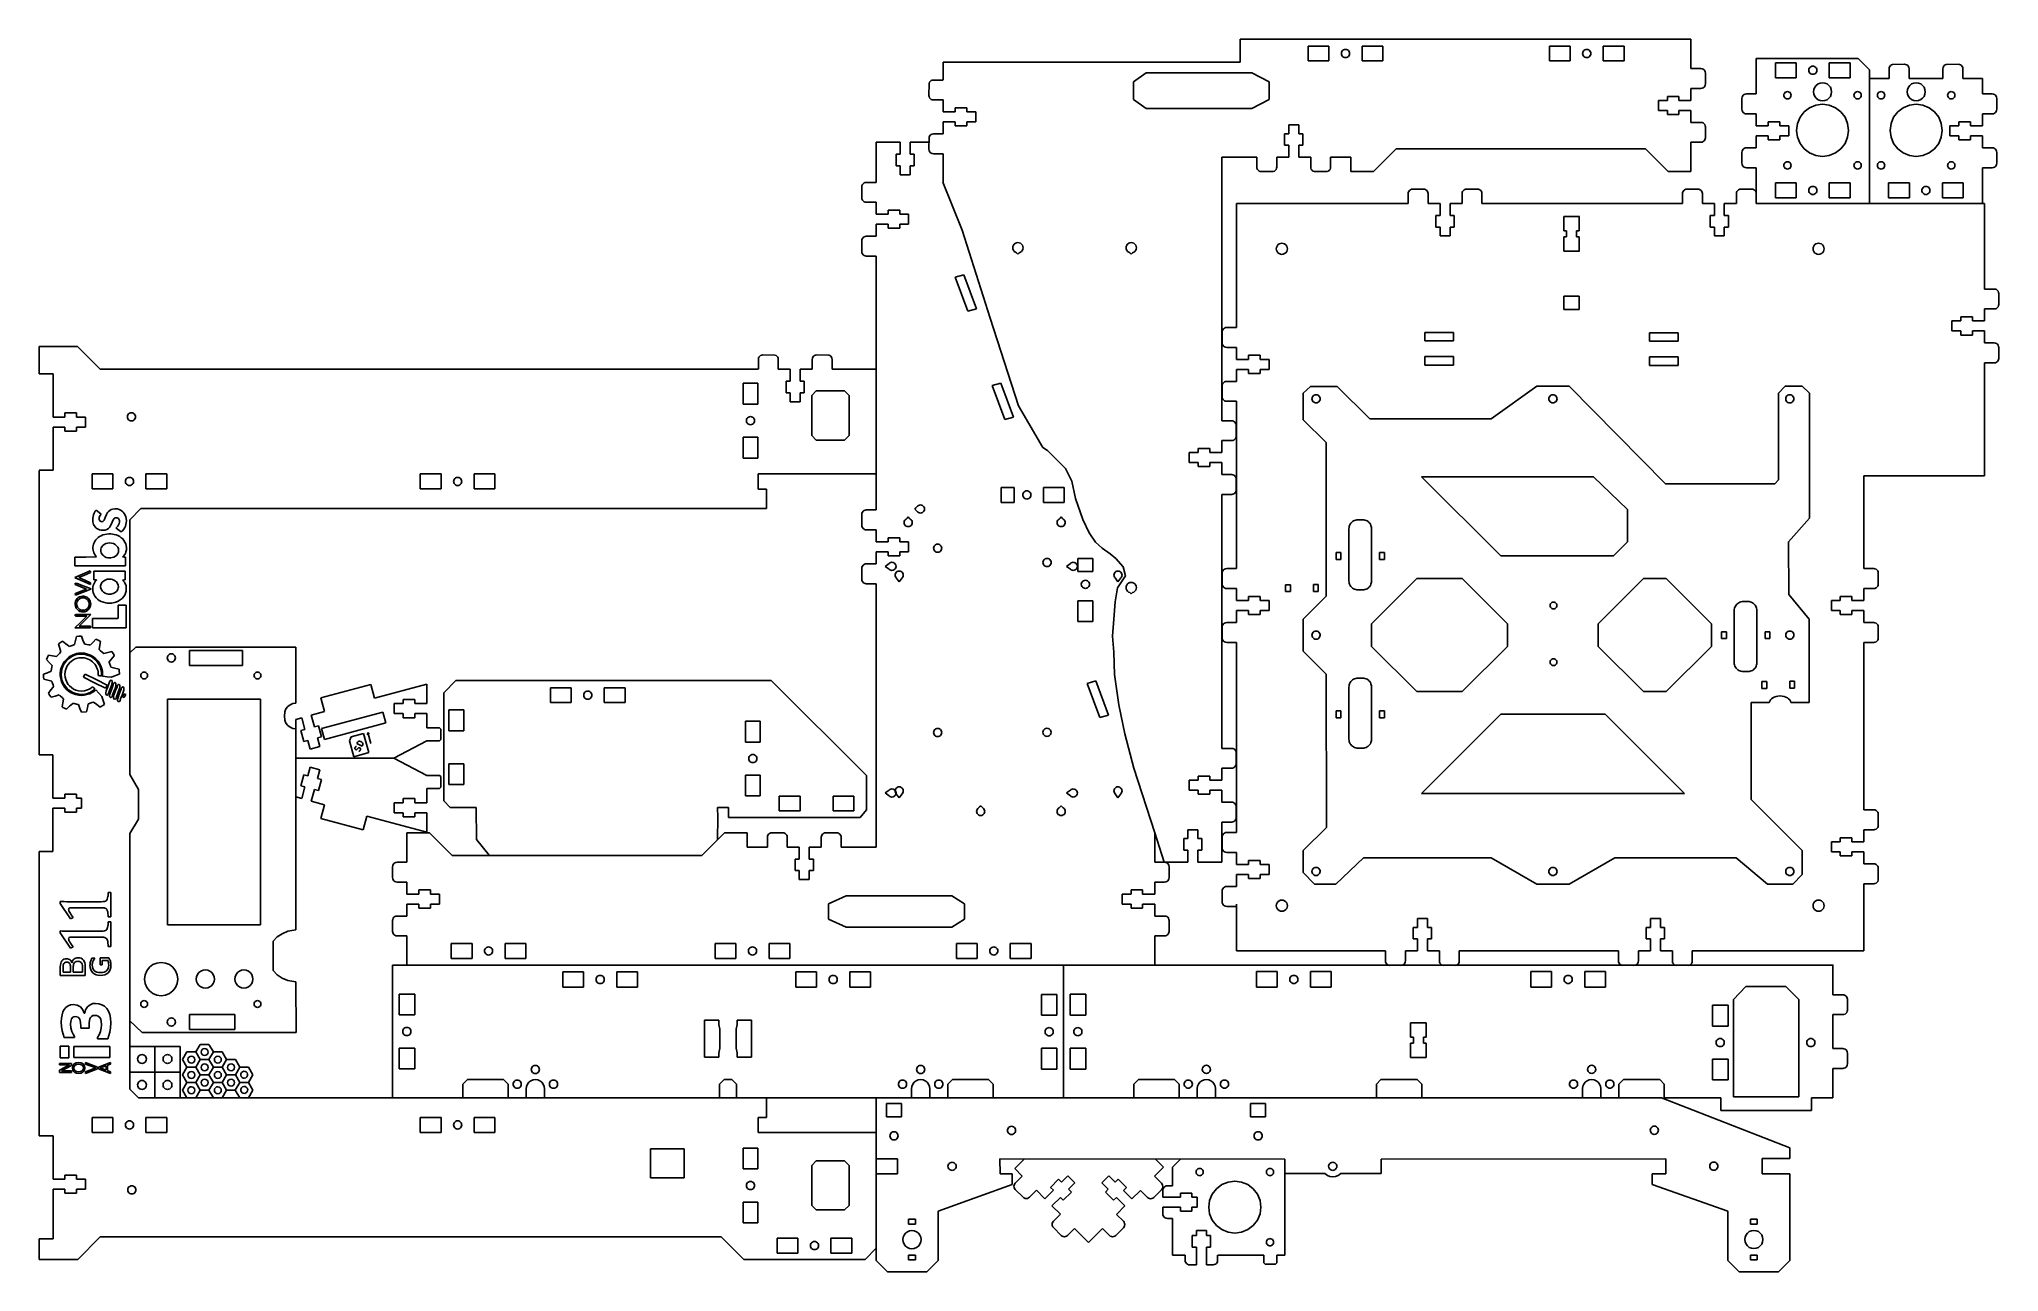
# Model space of a CAD drawing. Extents: x -217 to 647, y -204 to 340.
import ezdxf

# ---------------------------------------------------------------- set-up
doc = ezdxf.new("R2010")
doc.units = 0
doc.layers.add('Layer_1', color=7, linetype='CONTINUOUS')

msp = doc.modelspace()

# ---------------------------------------------------------------- linework, layer by layer
at = {"layer": 'Layer_1', "color": 3}
for p, q in [((312.513613, 339.543405), (312.510226, 329.389685)), ((511.444579, 339.530847), (312.513613, 339.543405)), ((312.510226, 329.389685), (181.555644, 329.39595)), ((181.555644, 329.39595), (181.555644, 321.584806)), ((-217.340172, 203.857178), (-217.344405, 191.867983)), ((-200.378277, 203.867903), (-217.340172, 203.857178)), ((-190.39825, 193.867979), (-200.378277, 203.867903)), ((-217.344405, 191.867983), (-211.256589, 191.867983)), ((-211.256476, 172.768143), (-211.256476, 191.867983)), ((99.921907, 193.867979), (-190.39825, 193.867979)), ((-200.877274, 174.568128), (-205.967096, 174.568128)), ((-205.967096, 174.568128), (-205.967096, 172.768143)), ((-200.877274, 172.768143), (-200.877274, 174.568128)), ((-205.967096, 172.768143), (-211.256476, 172.768143)), ((-211.256476, 168.368185), (-205.967096, 168.368185)), ((-211.256476, 149.268317), (-211.256476, 168.368185)), ((-205.967096, 168.368185), (-205.967096, 166.5682)), ((-205.967096, 166.5682), (-200.877274, 166.5682)), ((-196.935166, 172.768143), (-200.877274, 172.768143)), ((-200.877274, 166.5682), (-200.877274, 168.368185)), ((-200.877274, 168.368185), (-196.935166, 168.368185)), ((-196.935166, 168.368185), (-196.935166, 172.768143)), ((-217.335825, 149.246416), (-217.352476, 23.693906)), ((-217.344292, 149.268317), (-211.256476, 149.268317)), ((151.906788, 147.768334), (99.820363, 147.768334)), ((151.916102, 148.168327), (151.906788, 147.768334)), ((392.544554, 146.392692), (468.463037, 146.392692)), ((392.544554, 146.392692), (427.544286, 111.462641)), ((468.463037, 146.392692), (483.512283, 131.955324)), ((-177.424241, 127.368493), (-172.434242, 132.368455)), ((-172.434242, 132.368455), (103.503815, 132.368455)), ((483.512283, 131.955324), (483.509461, 117.668055)), ((-177.424241, 15.098608), (-177.424241, 127.368493)), ((483.509461, 117.668055), (477.299076, 111.462641)), ((477.299076, 111.462641), (427.543807, 111.462641)), ((-174.770583, 71.152812), (-104.060256, 71.181402)), ((-104.060256, 71.181402), (-104.07211, 46.5089)), ((-108.500854, 43.952607), (-109.01035, 42.720055)), ((-107.690255, 45.011034), (-108.500854, 43.952607)), ((-106.633982, 45.823142), (-107.690255, 45.011034)), ((-105.403916, 46.333688), (-106.633982, 45.823142)), ((-104.07211, 46.5089), (-105.403916, 46.333688)), ((-109.01035, 42.720055), (-109.184086, 40.832957)), ((-109.184086, 40.832957), (-109.01035, 38.945858)), ((-109.01035, 38.945858), (-108.500854, 37.713306)), ((-108.500854, 37.713306), (-107.690255, 36.654877)), ((-107.690255, 36.654877), (-106.633982, 35.842768)), ((-106.633982, 35.842768), (-105.403916, 35.332223)), ((-105.403916, 35.332223), (-104.07211, 35.158396)), ((-104.07211, 35.158396), (-104.060256, -53.566143)), ((-217.352476, 23.693906), (-211.264153, 23.693906)), ((-211.264068, 4.596526), (-211.264068, 23.696381)), ((-173.578963, 8.431672), (-177.424241, 15.098608)), ((-211.264096, -18.904485), (-211.264096, 0.195356)), ((-205.974688, 4.596526), (-211.264068, 4.596526)), ((-211.264068, 0.196541), (-205.974688, 0.196541)), ((-200.884866, 6.396512), (-205.974688, 6.396512)), ((-205.974688, 6.396512), (-205.974688, 4.596526)), ((-205.974688, 0.196541), (-205.974688, -1.603444)), ((-200.884866, 4.596526), (-200.884866, 6.396512)), ((-198.636091, 4.596526), (-200.884866, 4.596526)), ((-200.884866, -1.603444), (-200.884866, 0.196541)), ((-200.884866, 0.196541), (-198.636091, 0.196541)), ((-198.636091, 0.196541), (-198.636091, 4.596526)), ((-173.578963, -4.624266), (-173.578963, 8.431672)), ((-205.974688, -1.603444), (-200.884866, -1.603444)), ((-177.424241, -11.013269), (-173.578963, -4.624266)), ((-177.424241, -123.839025), (-177.424241, -11.013269)), ((-217.335825, -144.474832), (-217.353323, -18.901663)), ((-217.353323, -18.901663), (-211.264096, -18.904485)), ((-112.31599, -56.657972), (-114.130086, -58.536387)), ((-114.130086, -58.536387), (-114.130086, -71.540792)), ((-110.131901, -55.237068), (-112.31599, -56.657972)), ((-107.589897, -54.13183), (-110.131901, -55.237068)), ((-104.060256, -53.566143), (-107.589897, -54.13183)), ((234.573516, -69.153192), (-61.426259, -69.153192)), ((234.59028, -69.115572), (234.59028, -127.615554)), ((234.709067, -69.115741), (521.644951, -69.115741)), ((521.644951, -69.115741), (567.381342, -69.115741)), ((567.381342, -69.115741), (574.183259, -69.115741)), ((-114.130086, -71.540792), (-112.31599, -73.419207)), ((-112.31599, -73.419207), (-110.131901, -74.840139)), ((-110.131901, -74.840139), (-107.589897, -75.94535)), ((-107.589897, -75.94535), (-104.060454, -76.510923)), ((-104.060454, -76.510923), (-104.037594, -98.893488)), ((-104.037594, -98.893488), (-171.927194, -98.890665)), ((-173.593356, -127.629467), (-177.424241, -123.839025)), ((103.503815, -127.629467), (-173.593356, -127.629467)), ((103.503815, -136.279409), (103.503815, -127.629467)), ((151.879283, -127.64132), (498.476919, -127.62862)), ((265.64034, -127.615808), (265.64034, -121.615791)), ((498.476919, -127.62862), (555.034365, -149.782275)), ((-211.256476, -144.479376), (-217.344292, -144.479376)), ((-211.256476, -163.579216), (-211.256476, -144.479376)), ((-205.967096, -163.579216), (-211.256476, -163.579216)), ((-200.877274, -161.779231), (-205.967096, -161.779231)), ((-205.967096, -161.779231), (-205.967096, -163.579216)), ((-200.877274, -163.579216), (-200.877274, -161.779231)), ((-196.935166, -163.579216), (-200.877274, -163.579216)), ((-196.935166, -167.97923), (-196.935166, -163.579216)), ((-211.256476, -189.901292), (-211.256476, -167.97923)), ((-211.256476, -167.97923), (-205.967096, -167.97923)), ((-205.967096, -167.97923), (-205.967096, -169.779215)), ((-205.967096, -169.779215), (-200.877274, -169.779215)), ((-200.877274, -169.779215), (-200.877274, -167.97923)), ((-200.877274, -167.97923), (-196.935166, -167.97923)), ((-211.256476, -189.901292), (-217.344292, -189.901292)), ((-217.344292, -189.901292), (-217.344292, -199.087767)), ((-200.374772, -199.083251), (-190.39825, -189.078925)), ((-190.39825, -189.078925), (83.553018, -189.078925)), ((83.553018, -189.078925), (93.533045, -199.078849)), ((-217.344292, -199.087767), (-200.374772, -199.083251))]:
    msp.add_line(p, q, dxfattribs=at)
at = {"layer": 'Layer_1', "color": 5}
for p, q in [((511.45979, 339.512093), (511.45979, 326.58798)), ((540.259307, 315.387825), (540.259307, 331.012691)), ((540.259307, 331.012691), (585.169329, 331.012691)), ((585.169329, 331.012691), (590.159328, 326.012729)), ((175.280574, 320.0286), (175.212474, 314.721552)), ((175.480359, 320.509986), (175.280574, 320.0286)), ((175.798198, 320.923385), (175.480359, 320.509986)), ((176.212444, 321.240546), (175.798198, 320.923385)), ((176.69479, 321.439965), (176.212444, 321.240546)), ((177.212413, 321.507952), (176.69479, 321.439965)), ((181.562389, 321.507952), (177.212413, 321.507952)), ((515.809766, 326.58798), (511.45979, 326.58798)), ((516.32739, 326.519965), (515.809766, 326.58798)), ((516.809764, 326.320575), (516.32739, 326.519965)), ((517.223982, 326.003385), (516.809764, 326.320575)), ((517.541792, 325.589986), (517.223982, 326.003385)), ((517.741606, 325.1086), (517.541792, 325.589986)), ((517.809762, 324.591992), (517.741606, 325.1086)), ((517.809762, 319.801552), (517.809762, 324.591992)), ((598.872242, 322.158215), (590.129176, 322.158215)), ((598.872242, 326.50819), (598.94023, 327.025814)), ((598.872242, 326.50819), (598.872242, 322.158215)), ((598.94023, 327.025814), (599.139648, 327.50816)), ((599.139648, 327.50816), (599.456809, 327.922406)), ((599.456809, 327.922406), (599.870208, 328.240245)), ((599.870208, 328.240245), (600.351595, 328.44003)), ((600.351595, 328.44003), (605.658642, 328.50813)), ((605.658642, 328.50813), (606.175222, 328.44003)), ((606.175222, 328.44003), (606.656608, 328.240245)), ((606.656608, 328.240245), (607.070036, 327.922406)), ((607.070036, 327.922406), (607.387225, 327.50816)), ((607.387225, 327.50816), (607.586615, 327.025814)), ((607.586615, 327.025814), (607.654603, 326.50819)), ((607.654603, 326.50819), (607.654603, 322.158215)), ((607.654603, 322.158215), (612.94404, 322.158215)), ((612.94404, 322.158215), (617.33522, 322.158215)), ((617.33522, 322.158215), (622.624657, 322.158215)), ((622.624657, 326.50819), (622.692644, 327.025814)), ((622.624657, 322.158215), (622.624657, 326.50819)), ((622.692644, 327.025814), (622.892034, 327.50816)), ((622.892034, 327.50816), (623.209224, 327.922406)), ((623.209224, 327.922406), (623.622623, 328.240245)), ((623.622623, 328.240245), (624.10401, 328.44003)), ((624.10401, 328.44003), (629.411029, 328.50813)), ((629.411029, 328.50813), (629.927609, 328.44003)), ((630.409023, 328.240245), (629.927609, 328.44003)), ((630.822422, 327.922406), (630.409023, 328.240245)), ((631.139612, 327.50816), (630.822422, 327.922406)), ((631.339002, 327.025814), (631.139612, 327.50816)), ((631.407018, 326.50819), (631.339002, 327.025814)), ((640.058983, 322.182469), (631.404461, 322.182469)), ((631.407018, 326.50819), (631.407018, 322.158215)), ((640.058983, 315.389151), (640.058983, 322.182469)), ((175.212474, 314.721552), (175.280574, 314.204972)), ((175.280574, 314.204972), (175.480359, 313.723586)), ((175.480359, 313.723586), (175.798198, 313.310158)), ((175.798198, 313.310158), (176.212444, 312.992969)), ((176.212444, 312.992969), (176.69479, 312.793579)), ((176.69479, 312.793579), (177.212413, 312.725592)), ((177.212413, 312.725592), (181.562389, 312.725592)), ((181.562389, 312.725592), (181.562389, 307.436154)), ((497.109919, 308.124974), (497.109919, 312.516154)), ((497.109919, 312.516154), (501.059873, 312.516154)), ((501.059873, 312.516154), (501.059873, 314.312555)), ((501.059873, 314.312555), (506.159855, 314.312555)), ((506.159855, 314.312555), (506.159855, 312.516154)), ((506.159855, 312.516154), (511.45979, 312.516154)), ((511.45979, 317.805592), (515.809766, 317.805592)), ((511.45979, 317.805592), (511.45979, 312.516154)), ((515.809766, 317.805592), (516.32739, 317.873579)), ((516.32739, 317.873579), (516.809764, 318.072969)), ((516.809764, 318.072969), (517.223982, 318.390187)), ((517.223982, 318.390187), (517.541792, 318.803586)), ((517.541792, 318.803586), (517.741606, 319.284972)), ((517.741606, 319.284972), (517.809762, 319.801552)), ((533.990022, 313.905481), (533.921978, 313.387829)), ((533.921978, 308.587878), (533.921978, 313.387829)), ((534.189412, 314.387827), (533.990022, 313.905481)), ((534.506602, 314.802044), (534.189412, 314.387827)), ((534.919973, 315.119883), (534.506602, 314.802044)), ((535.401387, 315.319668), (534.919973, 315.119883)), ((535.917995, 315.387825), (535.401387, 315.319668)), ((535.917995, 315.387825), (540.259307, 315.387825)), ((644.400294, 315.389151), (640.058983, 315.389151)), ((644.400294, 315.389151), (644.916902, 315.320995)), ((644.916902, 315.320995), (645.398317, 315.121209)), ((645.398317, 315.121209), (645.811688, 314.803371)), ((645.811688, 314.803371), (646.128906, 314.389153)), ((646.128906, 314.389153), (646.328296, 313.906807)), ((646.328296, 313.906807), (646.396311, 313.389155)), ((646.396311, 308.589204), (646.396311, 313.389155)), ((181.562389, 307.436154), (186.862353, 307.436154)), ((186.862353, 303.044974), (181.562389, 303.044974)), ((181.562389, 303.044974), (181.562389, 297.755537)), ((186.862353, 309.232555), (191.962278, 309.232555)), ((186.862353, 307.436154), (186.862353, 309.232555)), ((186.862353, 301.248545), (186.862353, 303.044974)), ((191.962278, 309.232555), (191.962278, 307.436154)), ((191.962278, 307.436154), (195.912288, 307.436154)), ((191.962278, 303.044974), (191.962278, 301.248545)), ((195.912288, 303.044974), (191.962278, 303.044974)), ((195.912288, 307.436154), (195.912288, 303.044974)), ((501.059873, 308.124974), (497.109919, 308.124974)), ((501.059873, 306.328545), (501.059873, 308.124974)), ((506.159855, 306.328545), (501.059873, 306.328545)), ((506.159855, 308.124974), (506.159855, 306.328545)), ((511.45979, 308.124974), (506.159855, 308.124974)), ((511.45979, 308.124974), (511.45979, 302.835537)), ((515.809766, 302.835537), (511.45979, 302.835537)), ((515.809766, 302.835537), (516.32739, 302.76755)), ((516.32739, 302.76755), (516.809764, 302.56816)), ((533.990022, 308.070254), (533.921978, 308.587878)), ((534.189412, 307.58788), (533.990022, 308.070254)), ((534.506602, 307.173691), (534.189412, 307.58788)), ((534.919973, 306.855852), (534.506602, 307.173691)), ((535.401387, 306.656039), (534.919973, 306.855852)), ((535.917995, 306.587882), (535.401387, 306.656039)), ((540.259307, 306.587882), (535.917995, 306.587882)), ((540.259307, 301.287918), (540.259307, 306.587882)), ((545.548716, 303.087931), (545.548716, 301.287918)), ((550.638509, 303.087931), (545.548716, 303.087931)), ((550.638509, 301.287918), (550.638509, 303.087931)), ((629.679781, 303.089258), (634.769602, 303.089258)), ((629.679781, 301.289273), (629.679781, 303.089258)), ((634.769602, 303.089258), (634.769602, 301.289273)), ((640.058983, 301.289273), (640.058983, 306.589237)), ((640.058983, 306.589237), (644.400294, 306.589237)), ((644.400294, 306.589237), (644.916902, 306.657365)), ((644.916902, 306.657365), (645.398317, 306.857178)), ((645.398317, 306.857178), (645.811688, 307.174989)), ((645.811688, 307.174989), (646.128906, 307.589206)), ((646.128906, 307.589206), (646.328296, 308.071581)), ((646.328296, 308.071581), (646.396311, 308.589204)), ((151.922057, 294.041775), (151.922057, 276.344579)), ((151.922057, 294.041775), (162.521985, 294.041775)), ((162.521985, 294.041775), (162.521985, 288.752394)), ((166.921942, 288.752394), (166.921942, 294.041775)), ((166.921942, 294.041775), (175.035441, 294.041775)), ((175.280574, 296.276185), (175.212474, 290.969165)), ((175.480359, 296.757571), (175.280574, 296.276185)), ((175.798198, 297.17097), (175.480359, 296.757571)), ((176.212444, 297.48816), (175.798198, 297.17097)), ((176.69479, 297.68755), (176.212444, 297.48816)), ((177.212413, 297.755537), (176.69479, 297.68755)), ((181.562389, 297.755537), (177.212413, 297.755537)), ((191.962278, 301.248545), (186.862353, 301.248545)), ((333.961232, 297.795669), (332.161247, 297.795669)), ((332.161247, 297.795669), (332.161247, 292.705876)), ((338.361189, 301.737777), (333.961232, 301.737777)), ((333.961232, 301.737777), (333.961232, 297.795669)), ((338.361189, 297.795669), (338.361189, 301.737777)), ((340.161146, 297.795669), (338.361189, 297.795669)), ((340.161146, 292.705876), (340.161146, 297.795669)), ((511.45979, 294.053177), (515.809766, 294.053177)), ((511.45979, 294.053177), (511.45979, 281.129064)), ((516.32739, 294.121192), (515.809766, 294.053177)), ((516.809764, 294.320582), (516.32739, 294.121192)), ((516.809764, 302.56816), (517.223982, 302.25097)), ((517.223982, 294.6378), (516.809764, 294.320582)), ((517.223982, 302.25097), (517.541792, 301.837571)), ((517.541792, 295.051171), (517.223982, 294.6378)), ((517.541792, 301.837571), (517.741606, 301.356185)), ((517.741606, 295.532586), (517.541792, 295.051171)), ((517.741606, 301.356185), (517.809762, 300.839577)), ((517.809762, 296.049165), (517.741606, 295.532586)), ((517.809762, 296.049165), (517.809762, 300.839577)), ((545.548716, 301.287918), (540.259307, 301.287918)), ((540.259307, 291.587997), (540.259307, 296.887961)), ((540.259307, 296.887961), (545.548716, 296.887961)), ((545.548716, 296.887961), (545.548716, 295.087975)), ((545.548716, 295.087975), (550.638509, 295.087975)), ((554.580617, 301.287918), (550.638509, 301.287918)), ((550.638509, 296.887961), (554.580617, 296.887961)), ((550.638509, 295.087975), (550.638509, 296.887961)), ((554.580617, 296.887961), (554.580617, 301.287918)), ((625.737673, 301.289273), (629.679781, 301.289273)), ((625.737673, 296.889287), (625.737673, 301.289273)), ((629.679781, 296.889287), (625.737673, 296.889287)), ((629.679781, 295.089302), (629.679781, 296.889287)), ((634.769602, 295.089302), (629.679781, 295.089302)), ((634.769602, 301.289273), (640.058983, 301.289273)), ((634.769602, 296.889287), (634.769602, 295.089302)), ((640.058983, 296.889287), (634.769602, 296.889287)), ((640.058983, 291.589323), (640.058983, 296.889287)), ((162.521985, 288.752394), (160.722, 288.752394)), ((160.722, 288.752394), (160.722, 283.662573)), ((168.721927, 288.752394), (166.921942, 288.752394)), ((168.721927, 283.662573), (168.721927, 288.752394)), ((175.212474, 290.969165), (175.280574, 290.452586)), ((175.480359, 289.971171), (175.280574, 290.452586)), ((175.798198, 289.557772), (175.480359, 289.971171)), ((176.212444, 289.240582), (175.798198, 289.557772)), ((176.69479, 289.041192), (176.212444, 289.240582)), ((177.212413, 288.973177), (176.69479, 289.041192)), ((177.212413, 288.973177), (181.562389, 288.973177)), ((181.562389, 288.973177), (181.562389, 276.049064)), ((304.461446, 287.416467), (319.861297, 287.416467)), ((304.461446, 287.416467), (304.461446, 171.14935)), ((319.861297, 287.416467), (319.861297, 283.075156)), ((328.66124, 287.416467), (333.961232, 287.416467)), ((328.66124, 287.416467), (328.66124, 283.075156)), ((332.161247, 292.705876), (333.961232, 292.705876)), ((333.961232, 292.705876), (333.961232, 287.416467)), ((338.361189, 287.416467), (338.361189, 292.705876)), ((338.361189, 292.705876), (340.161146, 292.705876)), ((338.361189, 287.416467), (343.661125, 287.416467)), ((343.661125, 283.075156), (343.661125, 287.416467)), ((352.461068, 287.416467), (361.404239, 287.416467)), ((352.461068, 287.416467), (352.461068, 283.075156)), ((361.404239, 281.129064), (361.404239, 287.416467)), ((371.40419, 281.129064), (381.404114, 291.109063)), ((381.404114, 291.109063), (491.459943, 291.109063)), ((491.459943, 291.109063), (501.459895, 281.129064)), ((533.990022, 290.105653), (533.921978, 289.588029)), ((533.921978, 284.78805), (533.921978, 289.588029)), ((534.189412, 290.588027), (533.990022, 290.105653)), ((534.506602, 291.002244), (534.189412, 290.588027)), ((534.919973, 291.320055), (534.506602, 291.002244)), ((535.401387, 291.519868), (534.919973, 291.320055)), ((535.917995, 291.587997), (535.401387, 291.519868)), ((535.917995, 291.587997), (540.259307, 291.587997)), ((644.400294, 291.589323), (640.058983, 291.589323)), ((644.400294, 291.589323), (644.916902, 291.521195)), ((644.916902, 291.521195), (645.398317, 291.321381)), ((645.398317, 291.321381), (645.811688, 291.003571)), ((645.811688, 291.003571), (646.128906, 290.589353)), ((646.128906, 290.589353), (646.328296, 290.106979)), ((646.328296, 290.106979), (646.396311, 289.589355)), ((646.396311, 284.789404), (646.396311, 289.589355)), ((160.722, 283.662573), (162.521985, 283.662573)), ((162.521985, 283.662573), (162.521985, 279.720493)), ((162.521985, 279.720493), (166.921942, 279.720493)), ((166.921942, 283.662573), (168.721927, 283.662573)), ((166.921942, 279.720493), (166.921942, 283.662573)), ((319.861297, 283.075156), (319.929482, 282.558548)), ((319.929482, 282.558548), (320.129267, 282.077161)), ((320.129267, 282.077161), (320.447134, 281.663762)), ((320.447134, 281.663762), (320.861295, 281.346573)), ((320.861295, 281.346573), (321.343669, 281.147183)), ((321.343669, 281.147183), (321.861321, 281.079167)), ((326.661272, 281.079167), (321.861321, 281.079167)), ((326.661272, 281.079167), (327.178924, 281.147183)), ((327.178924, 281.147183), (327.661242, 281.346573)), ((327.661242, 281.346573), (328.075459, 281.663762)), ((328.075459, 281.663762), (328.393298, 282.077161)), ((328.393298, 282.077161), (328.593111, 282.558548)), ((328.593111, 282.558548), (328.66124, 283.075156)), ((343.661125, 283.075156), (343.729282, 282.558548)), ((343.729282, 282.558548), (343.929067, 282.077161)), ((343.929067, 282.077161), (344.246906, 281.663762)), ((344.246906, 281.663762), (344.661123, 281.346573)), ((344.661123, 281.346573), (345.143469, 281.147183)), ((345.143469, 281.147183), (345.661121, 281.079167)), ((350.4611, 281.079167), (345.661121, 281.079167)), ((350.978724, 281.147183), (350.4611, 281.079167)), ((351.46107, 281.346573), (350.978724, 281.147183)), ((351.875288, 281.663762), (351.46107, 281.346573)), ((352.193126, 282.077161), (351.875288, 281.663762)), ((352.392883, 282.558548), (352.193126, 282.077161)), ((352.461068, 283.075156), (352.392883, 282.558548)), ((371.40419, 281.129064), (361.404239, 281.129064)), ((501.459895, 281.129064), (511.45979, 281.129064)), ((533.990022, 284.270426), (533.921978, 284.78805)), ((534.189412, 283.788108), (533.990022, 284.270426)), ((534.506602, 283.373862), (534.189412, 283.788108)), ((534.919973, 283.056052), (534.506602, 283.373862)), ((535.401387, 282.856239), (534.919973, 283.056052)), ((535.917995, 282.78811), (535.401387, 282.856239)), ((540.259307, 282.78811), (535.917995, 282.78811)), ((640.058983, 282.789408), (644.400294, 282.789408)), ((640.072727, 267.000797), (640.072727, 282.803181)), ((644.400294, 282.789408), (644.916902, 282.857593)), ((644.916902, 282.857593), (645.398317, 283.057407)), ((645.398317, 283.057407), (645.811688, 283.375217)), ((645.811688, 283.375217), (646.128906, 283.789435)), ((646.128906, 283.789435), (646.328296, 284.271752)), ((646.328296, 284.271752), (646.396311, 284.789404)), ((145.640298, 274.86517), (145.572113, 274.34859)), ((145.572113, 274.34859), (145.572113, 269.558179)), ((145.572113, 269.558179), (145.640298, 269.041571)), ((145.840055, 275.346585), (145.640298, 274.86517)), ((145.840055, 268.560184), (145.640298, 269.041571)), ((146.157894, 275.759984), (145.840055, 275.346585)), ((146.157894, 268.146785), (145.840055, 268.560184)), ((146.572111, 276.077173), (146.157894, 275.759984)), ((146.572111, 267.829596), (146.157894, 268.146785)), ((147.054485, 276.276563), (146.572111, 276.077173)), ((147.572109, 276.344579), (147.054485, 276.276563)), ((151.922057, 276.344579), (147.572109, 276.344579)), ((147.054485, 267.630206), (146.572111, 267.829596)), ((147.572109, 267.56219), (147.054485, 267.630206)), ((147.572109, 267.56219), (151.922057, 267.56219)), ((151.922057, 267.56219), (151.922057, 262.272781)), ((151.922057, 262.272781), (157.222049, 262.272781)), ((157.222049, 262.272781), (157.222049, 264.069154)), ((157.222049, 264.069154), (162.321974, 264.069154)), ((162.321974, 264.069154), (162.321974, 262.272781)), ((162.321974, 262.272781), (166.271928, 262.272781)), ((166.271928, 262.272781), (166.271928, 257.881573)), ((145.640298, 251.112783), (145.572113, 250.596176)), ((145.840055, 251.59417), (145.640298, 251.112783)), ((146.157894, 252.007541), (145.840055, 251.59417)), ((146.572111, 252.324758), (146.157894, 252.007541)), ((147.054485, 252.524177), (146.572111, 252.324758)), ((147.572109, 252.592164), (147.054485, 252.524177)), ((151.922057, 252.592164), (147.572109, 252.592164)), ((157.222049, 257.881573), (151.922057, 257.881573)), ((151.922057, 257.881573), (151.922057, 252.592164)), ((157.222049, 256.085172), (157.222049, 257.881573)), ((162.321974, 256.085172), (157.222049, 256.085172)), ((162.321974, 257.881573), (162.321974, 256.085172)), ((166.271928, 257.881573), (162.321974, 257.881573)), ((145.572113, 250.596176), (145.572113, 245.805764)), ((145.572113, 245.805764), (145.640298, 245.289156)), ((145.840055, 244.807741), (145.640298, 245.289156)), ((146.157894, 244.39437), (145.840055, 244.807741)), ((146.572111, 244.077153), (146.157894, 244.39437)), ((147.054485, 243.877763), (146.572111, 244.077153)), ((147.572109, 243.809747), (147.054485, 243.877763)), ((147.572109, 243.809747), (151.922057, 243.809747)), ((100.037759, 198.749015), (100.237149, 199.231361)), ((100.237149, 199.231361), (100.554338, 199.645607)), ((100.554338, 199.645607), (100.967738, 199.963446)), ((100.967738, 199.963446), (101.449152, 200.163231)), ((101.965732, 200.231331), (101.449152, 200.163231)), ((107.272751, 200.163231), (101.965732, 200.231331)), ((107.754138, 199.963446), (107.272751, 200.163231)), ((108.167537, 199.645607), (107.754138, 199.963446)), ((108.484726, 199.231361), (108.167537, 199.645607)), ((108.684116, 198.749015), (108.484726, 199.231361)), ((123.989536, 199.231361), (123.790146, 198.749015)), ((124.306725, 199.645607), (123.989536, 199.231361)), ((124.720152, 199.963446), (124.306725, 199.645607)), ((125.201539, 200.163231), (124.720152, 199.963446)), ((125.718118, 200.231331), (125.201539, 200.163231)), ((131.025166, 200.163231), (125.718118, 200.231331)), ((131.506553, 199.963446), (131.025166, 200.163231)), ((131.919952, 199.645607), (131.506553, 199.963446)), ((132.237113, 199.231361), (131.919952, 199.645607)), ((132.436531, 198.749015), (132.237113, 199.231361)), ((99.969743, 198.231392), (100.037759, 198.749015)), ((99.969743, 198.231392), (99.969743, 193.881416)), ((108.752104, 198.231392), (108.684116, 198.749015)), ((108.752104, 193.881416), (108.752104, 198.231392)), ((114.041541, 193.881416), (108.752104, 193.881416)), ((114.041541, 188.581452), (114.041541, 193.881416)), ((123.722158, 193.881416), (118.432721, 193.881416)), ((118.432721, 193.881416), (118.432721, 188.581452)), ((123.790146, 198.749015), (123.722158, 198.231392)), ((123.722158, 198.231392), (123.722158, 193.881416)), ((132.504519, 198.231392), (132.436531, 198.749015)), ((132.504519, 198.231392), (132.504236, 193.880713)), ((132.504236, 193.880713), (151.916215, 193.882971)), ((112.245112, 188.581452), (114.041541, 188.581452)), ((112.245112, 183.481527), (112.245112, 188.581452)), ((114.041541, 183.481527), (112.245112, 183.481527)), ((114.041541, 179.531517), (114.041541, 183.481527)), ((118.432721, 188.581452), (120.229122, 188.581452)), ((118.432721, 183.481527), (118.432721, 179.531517)), ((120.229122, 183.481527), (118.432721, 183.481527)), ((120.229122, 188.581452), (120.229122, 183.481527)), ((118.432721, 179.531517), (114.041541, 179.531517)), ((308.811394, 171.14935), (304.461446, 171.14935)), ((308.811394, 171.14935), (309.329018, 171.081334)), ((309.329018, 171.081334), (309.811392, 170.881916)), ((309.811392, 170.881916), (310.225609, 170.564727)), ((310.225609, 170.564727), (310.543448, 170.151356)), ((310.543448, 170.151356), (310.743205, 169.669941)), ((310.743205, 169.669941), (310.81139, 169.153333)), ((310.81139, 164.36295), (310.743205, 163.846342)), ((310.81139, 169.153333), (310.81139, 164.36295)), ((290.111575, 152.686316), (290.111575, 157.077524)), ((290.111575, 157.077524), (294.061529, 157.077524)), ((294.061529, 158.873953), (299.161454, 158.873953)), ((294.061529, 157.077524), (294.061529, 158.873953)), ((299.161454, 158.873953), (299.161454, 157.077524)), ((299.161454, 157.077524), (304.461446, 157.077524)), ((304.461446, 157.077524), (304.461446, 162.366933)), ((304.461446, 162.366933), (308.811394, 162.366933)), ((308.811394, 162.366933), (309.329018, 162.434949)), ((309.329018, 162.434949), (309.811392, 162.634339)), ((309.811392, 162.634339), (310.225609, 162.951556)), ((310.225609, 162.951556), (310.543448, 163.364927)), ((310.543448, 163.364927), (310.743205, 163.846342)), ((294.061529, 152.686316), (290.111575, 152.686316)), ((294.061529, 150.889915), (294.061529, 152.686316)), ((299.161454, 150.889915), (294.061529, 150.889915)), ((299.161454, 152.686316), (299.161454, 150.889915)), ((304.461446, 152.686316), (299.161454, 152.686316)), ((304.461446, 147.396935), (304.461446, 152.686316)), ((308.811394, 147.396935), (304.461446, 147.396935)), ((308.811394, 147.396935), (309.329018, 147.32892)), ((309.329018, 147.32892), (309.811392, 147.129501)), ((309.811392, 147.129501), (310.225609, 146.812312)), ((304.461446, 26.571562), (304.461446, 138.61449)), ((304.461446, 138.61449), (308.811394, 138.61449)), ((308.811394, 138.61449), (309.329018, 138.682534)), ((309.329018, 138.682534), (309.811392, 138.881924)), ((309.811392, 138.881924), (310.225609, 139.199113)), ((310.225609, 146.812312), (310.543448, 146.398913)), ((310.225609, 139.199113), (310.543448, 139.612512)), ((310.543448, 146.398913), (310.743205, 145.917526)), ((310.543448, 139.612512), (310.743205, 140.093927)), ((310.743205, 145.917526), (310.81139, 145.400918)), ((310.81139, 140.610535), (310.743205, 140.093927)), ((310.81139, 145.400918), (310.81139, 140.610535)), ((145.640298, 130.28741), (145.572113, 129.770803)), ((145.572113, 129.770803), (145.572113, 124.980419)), ((145.840055, 130.768825), (145.640298, 130.28741)), ((146.157894, 131.182224), (145.840055, 130.768825)), ((146.572111, 131.499414), (146.157894, 131.182224)), ((147.054485, 131.698804), (146.572111, 131.499414)), ((147.572109, 131.766848), (147.054485, 131.698804)), ((151.922057, 131.766848), (147.572109, 131.766848)), ((145.572113, 124.980419), (145.640298, 124.463811)), ((145.840055, 123.982425), (145.640298, 124.463811)), ((146.157894, 123.569026), (145.840055, 123.982425)), ((146.572111, 123.251836), (146.157894, 123.569026)), ((147.054485, 123.052418), (146.572111, 123.251836)), ((147.572109, 122.984402), (147.054485, 123.052418)), ((147.572109, 122.984402), (151.922057, 122.984402)), ((151.922057, 122.984402), (151.922057, 117.695022)), ((151.922057, 117.695022), (157.222049, 117.695022)), ((151.922057, 113.303813), (151.922057, 108.014404)), ((157.222049, 113.303813), (151.922057, 113.303813)), ((157.222049, 117.695022), (157.222049, 119.491423)), ((157.222049, 119.491423), (162.321974, 119.491423)), ((157.222049, 111.507384), (157.222049, 113.303813)), ((162.321974, 119.491423), (162.321974, 117.695022)), ((162.321974, 117.695022), (166.271928, 117.695022)), ((166.271928, 113.303813), (162.321974, 113.303813)), ((162.321974, 113.303813), (162.321974, 111.507384)), ((166.271928, 117.695022), (166.271928, 113.303813)), ((145.572113, 106.018388), (145.640298, 106.534996)), ((145.572113, 101.228004), (145.572113, 106.018388)), ((145.840055, 107.01641), (145.640298, 106.534996)), ((146.157894, 107.429781), (145.840055, 107.01641)), ((146.572111, 107.746999), (146.157894, 107.429781)), ((147.054485, 107.946389), (146.572111, 107.746999)), ((147.572109, 108.014404), (147.054485, 107.946389)), ((151.922057, 108.014404), (147.572109, 108.014404)), ((162.321974, 111.507384), (157.222049, 111.507384)), ((145.640298, 100.711396), (145.572113, 101.228004)), ((145.840055, 100.229982), (145.640298, 100.711396)), ((146.157894, 99.816611), (145.840055, 100.229982)), ((146.572111, 99.499421), (146.157894, 99.816611)), ((147.054485, 99.300003), (146.572111, 99.499421)), ((147.572109, 99.231988), (147.054485, 99.300003)), ((147.572109, 99.231988), (151.922057, 99.231988)), ((410.544462, 101.482642), (410.614763, 101.482642)), ((-93.101133, 48.892306), (-71.094381, 54.80283)), ((-71.094381, 54.80283), (-69.450236, 48.683659)), ((-46.35862, 54.896866), (-69.449785, 48.684055)), ((-46.368018, 46.310961), (-46.35862, 54.896866)), ((105.670728, 56.538646), (147.658503, 14.545673)), ((-91.456988, 42.773136), (-93.101133, 48.892306)), ((-60.724411, 41.903327), (-60.724411, 46.303341)), ((-60.724411, 46.303341), (-56.774426, 46.303341)), ((-56.774426, 46.303341), (-56.774426, 48.103326)), ((-56.774426, 48.103326), (-51.674419, 48.103326)), ((-51.674419, 48.103326), (-51.674419, 46.303341)), ((-51.674419, 46.303341), (-46.368018, 46.310961)), ((-38.818337, 51.078013), (-38.81827, 3.395214)), ((-101.542349, 40.063351), (-104.119859, 39.31772)), ((-104.119859, 39.31772), (-104.119859, 35.249515)), ((-100.16686, 34.945449), (-101.905207, 34.478371)), ((-101.542349, 40.063351), (-100.167097, 34.944856)), ((-95.917804, 36.086614), (-97.293056, 41.205081)), ((-97.292819, 41.205645), (-91.456751, 42.773729)), ((-94.179456, 36.553664), (-95.917804, 36.086614)), ((-92.856085, 31.628378), (-94.179456, 36.553664)), ((-56.774426, 41.903327), (-60.724411, 41.903327)), ((-56.774426, 40.103314), (-56.774426, 41.903327)), ((-51.674408, 40.103257), (-56.774426, 40.103314)), ((-51.674396, 41.903214), (-51.674408, 40.103257)), ((-46.36929, 41.912527), (-51.674396, 41.903214)), ((-46.376685, 35.588294), (-46.36929, 41.912527)), ((-40.734089, 35.585472), (-46.376685, 35.588294)), ((-40.171987, 35.02464), (-40.734089, 35.585472)), ((-40.172551, 30.409263), (-40.171987, 35.02464)), ((-101.905444, 34.477806), (-100.582048, 29.552493)), ((-100.582048, 29.552493), (-98.843703, 30.019542)), ((-98.843703, 30.019542), (-97.818737, 26.204857)), ((-97.818737, 26.204857), (-93.569444, 27.346587)), ((-94.594407, 31.1613), (-92.856085, 31.628378)), ((-93.569444, 27.346587), (-94.594407, 31.1613)), ((-60.812791, 22.238224), (-46.384276, 29.828224)), ((-46.384276, 29.828224), (-40.738906, 29.824837)), ((-40.738906, 29.824837), (-40.172551, 30.409263)), ((308.811394, 26.571562), (304.461446, 26.571562)), ((308.811394, 26.571562), (309.329018, 26.503575)), ((309.329018, 26.503575), (309.811392, 26.304157)), ((309.811392, 26.304157), (310.225609, 25.986939)), ((310.225609, 25.986939), (310.543448, 25.573568)), ((-98.843847, 14.464187), (-97.818875, 18.278872)), ((-97.818875, 18.278872), (-93.569594, 17.137142)), ((-60.812935, 22.245505), (-46.372132, 14.646728)), ((304.461446, 17.789145), (308.811394, 17.789145)), ((304.461446, 12.499736), (304.461446, 17.789145)), ((308.811394, 17.789145), (309.329018, 17.857161)), ((309.329018, 17.857161), (309.811392, 18.056579)), ((309.811392, 18.056579), (310.225609, 18.373769)), ((310.225609, 18.373769), (310.543448, 18.78714)), ((310.543448, 25.573568), (310.743205, 25.092153)), ((310.543448, 18.78714), (310.743205, 19.268554)), ((310.81139, 24.575574), (310.743205, 25.092153)), ((310.743205, 19.268554), (310.81139, 19.785162)), ((310.81139, 19.785162), (310.81139, 24.575574)), ((-101.905594, 10.005951), (-100.582195, 14.931265)), ((-100.166989, 9.53828), (-101.90534, 10.005358)), ((-101.542484, 4.420406), (-100.167243, 9.538873)), ((-100.582195, 14.931265), (-98.843847, 14.464187)), ((-93.569594, 17.137142), (-94.59454, 13.322457)), ((-94.59454, 13.322457), (-92.85622, 12.855351)), ((-92.85622, 12.855351), (-94.179589, 7.930065)), ((-46.372132, 14.646728), (-40.727547, 14.643906)), ((-40.7267, 8.89185), (-46.370721, 8.89185)), ((-46.370721, 8.89185), (-46.369028, 2.573375)), ((-40.727547, 14.643906), (-40.162891, 14.085727)), ((-40.16282, 9.43812), (-40.7267, 8.89185)), ((-40.162891, 14.085727), (-40.16282, 9.43812)), ((147.658503, 14.545673), (147.658503, -0.585757)), ((290.111575, 12.499736), (294.061529, 12.499736)), ((290.111575, 8.108528), (290.111575, 12.499736)), ((294.061529, 14.296166), (299.161454, 14.296166)), ((294.061529, 12.499736), (294.061529, 14.296166)), ((299.161454, 14.296166), (299.161454, 12.499736)), ((299.161454, 12.499736), (304.461446, 12.499736)), ((-101.542484, 4.420406), (-104.119991, 5.166009)), ((-95.917936, 8.397143), (-97.293205, 3.278676)), ((-97.292951, 3.278084), (-91.456878, 1.710029)), ((-94.179589, 7.930065), (-95.917936, 8.397143)), ((-91.457132, 1.710593), (-93.101274, -4.408549)), ((-56.774747, 2.580684), (-60.72473, 2.580684)), ((-60.72473, 2.580684), (-60.72473, -1.819329)), ((-51.674738, 4.380698), (-56.774747, 4.380698)), ((-56.774747, 4.380698), (-56.774747, 2.580684)), ((-51.674665, 2.579866), (-51.674665, 4.379879)), ((-46.369028, 2.573375), (-51.674665, 2.579866)), ((-38.81827, 3.395214), (-35.995983, 0.510846)), ((-35.995983, 0.510846), (-24.545911, 0.515079)), ((-24.545911, 0.515079), (-24.472908, -13.716682)), ((86.731416, 0.513951), (81.991296, 0.513951)), ((81.991296, 0.513951), (82.01726, -4.000561)), ((86.756534, -4.002141), (86.731416, 0.513951)), ((294.061529, 8.108528), (290.111575, 8.108528)), ((294.061529, 6.312155), (294.061529, 8.108528)), ((299.161454, 6.312155), (294.061529, 6.312155)), ((304.461446, 8.108528), (299.161454, 8.108528)), ((299.161454, 8.108528), (299.161454, 6.312155)), ((304.461446, 2.819119), (304.461446, 8.108528)), ((308.811394, 2.819119), (304.461446, 2.819119)), ((308.811394, 2.819119), (309.329018, 2.751132)), ((309.329018, 2.751132), (309.811392, 2.551714)), ((309.811392, 2.551714), (310.225609, 2.234524)), ((310.225609, 2.234524), (310.543448, 1.821125)), ((310.543448, 1.821125), (310.743205, 1.339767)), ((310.743205, 1.339767), (310.81139, 0.823131)), ((310.81139, 0.823131), (310.81139, -3.967253)), ((-93.101274, -4.408549), (-74.365783, -9.442575)), ((-74.365783, -9.442575), (-72.721641, -3.323405)), ((-46.362624, -10.393551), (-72.721787, -3.323517)), ((-60.72473, -1.819329), (-56.774747, -1.819329)), ((-56.774747, -1.819329), (-56.774747, -3.619315)), ((-56.774747, -3.619315), (-51.674738, -3.619315)), ((-51.674738, -3.619315), (-51.674738, -1.819329)), ((-51.674738, -1.819329), (-46.368353, -1.826949)), ((-46.368353, -1.826949), (-46.362624, -10.393551)), ((82.01726, -4.000561), (81.991578, -13.716682)), ((144.811219, -4.004963), (86.756534, -4.002141)), ((147.658503, -0.585757), (144.811219, -4.004963)), ((304.461446, -23.660437), (304.461446, -5.963241)), ((304.461446, -5.963241), (308.811394, -5.963241)), ((308.811394, -5.963241), (309.329018, -5.895254)), ((309.329018, -5.895254), (309.811392, -5.695836)), ((309.811392, -5.695836), (310.225609, -5.378646)), ((310.225609, -5.378646), (310.543448, -4.965247)), ((310.543448, -4.965247), (310.743205, -4.483861)), ((310.81139, -3.967253), (310.743205, -4.483861)), ((-45.076392, -10.747755), (-55.076288, -10.747755)), ((-55.076288, -10.747755), (-55.076288, -23.671867)), ((-35.07644, -20.727753), (-45.076392, -10.747755)), ((-24.472908, -13.716682), (-18.799437, -20.607448)), ((84.979312, -10.747755), (74.979389, -20.727753)), ((84.979312, -10.747755), (94.979264, -10.747755)), ((94.979264, -10.747755), (94.979264, -17.035158)), ((103.922435, -17.035158), (94.979264, -17.035158)), ((103.922435, -12.693846), (103.99062, -12.177238)), ((103.922435, -17.035158), (103.922435, -12.693846)), ((103.99062, -12.177238), (104.190377, -11.695852)), ((104.190377, -11.695852), (104.508215, -11.282453)), ((104.508215, -11.282453), (104.922433, -10.965263)), ((104.922433, -10.965263), (105.404779, -10.765873)), ((105.922403, -10.697858), (105.404779, -10.765873)), ((110.722382, -10.697858), (105.922403, -10.697858)), ((111.240034, -10.765873), (110.722382, -10.697858)), ((111.72238, -10.965263), (111.240034, -10.765873)), ((112.136597, -11.282453), (111.72238, -10.965263)), ((112.454436, -11.695852), (112.136597, -11.282453)), ((112.654221, -12.177238), (112.454436, -11.695852)), ((112.722378, -12.693846), (112.654221, -12.177238)), ((112.722378, -12.693846), (112.722378, -17.035158)), ((118.022314, -17.035158), (112.722378, -17.035158)), ((118.022314, -17.035158), (118.022314, -22.324567)), ((127.722263, -17.035158), (122.422271, -17.035158)), ((122.422271, -22.324567), (122.422271, -17.035158)), ((127.790392, -12.177238), (127.722263, -12.693846)), ((127.722263, -17.035158), (127.722263, -12.693846)), ((127.990205, -11.695852), (127.790392, -12.177238)), ((128.308044, -11.282453), (127.990205, -11.695852)), ((128.722261, -10.965263), (128.308044, -11.282453)), ((129.204579, -10.765873), (128.722261, -10.965263)), ((129.722231, -10.697858), (129.204579, -10.765873)), ((134.522182, -10.697858), (129.722231, -10.697858)), ((135.039834, -10.765873), (134.522182, -10.697858)), ((135.522208, -10.965263), (135.039834, -10.765873)), ((135.936369, -11.282453), (135.522208, -10.965263)), ((136.254236, -11.695852), (135.936369, -11.282453)), ((136.454021, -12.177238), (136.254236, -11.695852)), ((136.522206, -12.693846), (136.454021, -12.177238)), ((136.522206, -17.035158), (136.522206, -12.693846)), ((151.922057, -17.035158), (136.522206, -17.035158)), ((274.821114, -23.671867), (274.821114, -10.747755)), ((278.953327, -23.660437), (274.821458, -10.747416)), ((289.461561, -13.281235), (287.661576, -13.281235)), ((287.661576, -13.281235), (287.661576, -18.371057)), ((293.861518, -9.339155), (289.461561, -9.339155)), ((289.461561, -9.339155), (289.461561, -13.281235)), ((293.861518, -13.281235), (293.861518, -9.339155)), ((295.661503, -13.281235), (293.861518, -13.281235)), ((295.661503, -18.371085), (295.661503, -13.281235)), ((-61.426259, -25.667856), (-61.358103, -25.151276)), ((-61.426259, -25.667856), (-61.426259, -30.458268)), ((-61.358103, -25.151276), (-61.158289, -24.669862)), ((-61.158289, -24.669862), (-60.840479, -24.256491)), ((-60.840479, -24.256491), (-60.426261, -23.939273)), ((-60.426261, -23.939273), (-59.943887, -23.739883)), ((-59.943887, -23.739883), (-59.426263, -23.671867)), ((-55.076288, -23.671867), (-59.426263, -23.671867)), ((74.979389, -20.727753), (-35.07644, -20.727753)), ((116.222357, -22.324567), (116.222357, -27.41436)), ((118.022314, -22.324567), (116.222357, -22.324567)), ((124.222256, -22.324567), (122.422271, -22.324567)), ((124.222256, -27.41436), (124.222256, -22.324567)), ((279.17109, -23.671867), (274.821114, -23.671867)), ((289.461561, -23.660437), (278.953327, -23.660437)), ((279.17109, -23.671867), (279.688713, -23.739883)), ((279.688713, -23.739883), (280.171059, -23.939273)), ((280.171059, -23.939273), (280.585305, -24.256462)), ((280.585305, -24.256462), (280.903144, -24.669862)), ((280.903144, -24.669862), (281.102929, -25.151276)), ((281.102929, -25.151276), (281.171029, -25.667856)), ((281.171029, -30.458268), (281.171029, -25.667856)), ((287.661576, -18.371085), (289.461561, -18.371085)), ((289.461561, -18.371085), (289.461561, -23.660466)), ((293.861518, -23.660437), (293.861518, -18.371057)), ((293.861518, -18.371085), (295.661503, -18.371085)), ((304.461446, -23.660437), (293.861518, -23.660437)), ((-61.358103, -30.974875), (-61.426259, -30.458268)), ((-61.158289, -31.456262), (-61.358103, -30.974875)), ((-60.840479, -31.869661), (-61.158289, -31.456262)), ((-60.426261, -32.18685), (-60.840479, -31.869661)), ((-59.943887, -32.38624), (-60.426261, -32.18685)), ((-59.426263, -32.454228), (-59.943887, -32.38624)), ((-59.426263, -32.454228), (-55.076288, -32.454228)), ((-55.076288, -37.743665), (-55.076288, -32.454228)), ((116.222357, -27.41436), (118.022314, -27.41436)), ((118.022314, -27.41436), (118.022314, -31.356468)), ((118.022314, -31.356468), (122.422271, -31.356468)), ((122.422271, -27.41436), (124.222256, -27.41436)), ((122.422271, -31.356468), (122.422271, -27.41436)), ((274.821114, -32.454228), (279.17109, -32.454228)), ((274.821114, -37.743665), (274.821114, -32.454228)), ((279.17109, -32.454228), (279.688713, -32.38624)), ((279.688713, -32.38624), (280.171059, -32.18685)), ((280.171059, -32.18685), (280.585305, -31.869661)), ((280.585305, -31.869661), (280.903144, -31.456262)), ((280.903144, -31.456262), (281.102929, -30.974875)), ((281.102929, -30.974875), (281.171029, -30.458268)), ((-55.076288, -37.743665), (-49.776352, -37.743665)), ((-55.076288, -47.424282), (-55.076288, -42.134845)), ((-49.776352, -42.134845), (-55.076288, -42.134845)), ((-49.776352, -37.743665), (-49.776352, -35.947236)), ((-49.776352, -35.947236), (-44.67637, -35.947236)), ((-49.776352, -43.931246), (-49.776352, -42.134845)), ((-44.67637, -35.947236), (-44.67637, -37.743665)), ((-44.67637, -37.743665), (-40.726416, -37.743665)), ((-44.67637, -42.134845), (-44.67637, -43.931246)), ((-40.726416, -42.134845), (-44.67637, -42.134845)), ((-40.726416, -37.743665), (-40.726416, -42.134845)), ((260.471214, -42.134845), (260.471214, -37.743665)), ((260.471214, -37.743665), (264.421225, -37.743665)), ((264.421225, -42.134845), (260.471214, -42.134845)), ((264.421225, -35.947236), (269.52115, -35.947236)), ((264.421225, -37.743665), (264.421225, -35.947236)), ((264.421225, -43.931246), (264.421225, -42.134845)), ((269.52115, -35.947236), (269.52115, -37.743665)), ((269.52115, -37.743665), (274.821114, -37.743665)), ((269.52115, -42.134845), (269.52115, -43.931246)), ((274.821114, -42.134845), (269.52115, -42.134845)), ((274.821114, -47.424282), (274.821114, -42.134845)), ((-61.358103, -48.903663), (-61.426259, -49.420242)), ((-61.426259, -49.420242), (-61.426259, -54.210682)), ((-61.158289, -48.422276), (-61.358103, -48.903663)), ((-60.840479, -48.008877), (-61.158289, -48.422276)), ((-60.426261, -47.69166), (-60.840479, -48.008877)), ((-59.943887, -47.49227), (-60.426261, -47.69166)), ((-59.426263, -47.424282), (-59.943887, -47.49227)), ((-55.076288, -47.424282), (-59.426263, -47.424282)), ((-44.67637, -43.931246), (-49.776352, -43.931246)), ((269.52115, -43.931246), (264.421225, -43.931246)), ((279.17109, -47.424282), (274.821114, -47.424282)), ((279.688713, -47.49227), (279.17109, -47.424282)), ((280.171059, -47.69166), (279.688713, -47.49227)), ((280.585305, -48.008849), (280.171059, -47.69166)), ((280.903144, -48.422276), (280.585305, -48.008849)), ((281.102929, -48.903663), (280.903144, -48.422276)), ((281.171029, -49.420242), (281.102929, -48.903663)), ((281.171029, -54.210682), (281.171029, -49.420242)), ((-61.426259, -54.210682), (-61.358103, -54.72729)), ((-61.358103, -54.72729), (-61.158289, -55.208677)), ((-61.158289, -55.208677), (-60.840479, -55.622076)), ((-60.840479, -55.622076), (-60.426261, -55.939265)), ((-60.426261, -55.939265), (-59.943887, -56.138655)), ((-59.943887, -56.138655), (-59.426263, -56.206671)), ((-59.426263, -56.206671), (-55.076288, -56.206671)), ((-55.076288, -69.130784), (-55.076288, -56.206671)), ((274.821114, -56.206643), (274.821114, -69.130784)), ((274.821114, -56.206643), (279.17109, -56.206643)), ((279.17109, -56.206643), (279.688713, -56.138655)), ((279.688713, -56.138655), (280.171059, -55.939237)), ((280.171059, -55.939237), (280.585305, -55.622076)), ((280.585305, -55.622076), (280.903144, -55.208677)), ((280.903144, -55.208677), (281.102929, -54.72729)), ((281.102929, -54.72729), (281.171029, -54.210682)), ((-61.426259, -69.153192), (-61.426259, -127.653174)), ((574.097714, -82.174502), (574.097714, -69.048205)), ((578.44769, -82.174502), (574.097714, -82.174502)), ((578.965314, -82.242518), (578.44769, -82.174502)), ((579.447688, -82.441908), (578.965314, -82.242518)), ((579.861906, -82.759125), (579.447688, -82.441908)), ((580.179716, -83.172496), (579.861906, -82.759125)), ((580.37953, -83.653911), (580.179716, -83.172496)), ((580.447686, -84.17049), (580.37953, -83.653911)), ((580.447686, -84.17049), (580.447686, -88.960902)), ((574.097714, -105.926917), (574.097714, -90.94213)), ((578.44769, -90.956862), (574.097714, -90.956862)), ((578.44769, -90.956862), (578.965314, -90.888875)), ((578.965314, -90.888875), (579.447688, -90.689485)), ((579.447688, -90.689485), (579.861906, -90.372296)), ((579.861906, -90.372296), (580.179716, -89.958896)), ((580.179716, -89.958896), (580.37953, -89.47751)), ((580.37953, -89.47751), (580.447686, -88.960902)), ((-166.292399, -105.030218), (-166.292399, -116.319107)), ((-154.097455, -110.789885), (-152.156161, -107.42747)), ((-152.156161, -114.152298), (-154.097455, -110.789885)), ((-152.156161, -107.42747), (-148.273585, -107.427473)), ((-146.332291, -110.789885), (-148.273585, -114.152298)), ((-142.44961, -110.789885), (-140.508317, -107.42747)), ((-140.508317, -114.152298), (-142.44961, -110.789885)), ((-140.508317, -107.42747), (-136.62574, -107.427473)), ((-136.62574, -107.427473), (-134.684447, -110.789885)), ((574.097714, -105.926917), (578.44769, -105.926917)), ((578.44769, -105.926917), (578.965314, -105.994904)), ((578.965314, -105.994904), (579.447688, -106.194294)), ((579.447688, -106.194294), (579.861906, -106.511512)), ((579.861906, -106.511512), (580.179716, -106.924911)), ((580.179716, -106.924911), (580.37953, -107.406298)), ((580.37953, -107.406298), (580.447686, -107.922877)), ((580.447686, -107.922877), (580.447686, -112.713317)), ((-166.292399, -116.319107), (-177.581287, -116.319107)), ((-166.292399, -127.607996), (-166.292399, -116.319107)), ((-166.292399, -116.319107), (-155.00351, -116.319107)), ((-154.097455, -124.242699), (-152.156161, -120.880284)), ((-148.273585, -114.152298), (-152.156161, -114.152298)), ((-136.62574, -114.152298), (-140.508317, -114.152298)), ((-130.803976, -117.51613), (-128.862688, -114.153714)), ((-128.86269, -120.878542), (-130.803976, -117.51613)), ((-124.980106, -120.878545), (-128.86269, -120.878542)), ((-128.862688, -114.153714), (-124.980106, -114.153717)), ((-124.98829, -120.881906), (-123.047002, -124.244316)), ((-124.980106, -114.153717), (-123.038818, -117.516127)), ((-123.038818, -117.516127), (-124.980106, -120.878545)), ((-30.426462, -121.653186), (-28.426466, -119.653218)), ((-12.42647, -119.65319), (-28.426466, -119.65319)), ((-10.426474, -121.653186), (-12.42647, -119.653218)), ((-1.890578, -121.653186), (-1.254901, -120.824751)), ((-1.254901, -120.824751), (-0.426466, -120.189073)), ((-0.426466, -120.189073), (0.538254, -119.789503)), ((0.538254, -119.789503), (1.57353, -119.653218)), ((1.57353, -119.65319), (2.608806, -119.789475)), ((2.608806, -119.789503), (3.573526, -120.189073)), ((3.573526, -120.189073), (4.401961, -120.824751)), ((4.401961, -120.824751), (5.037638, -121.653186)), ((82.823445, -121.653186), (84.823441, -119.653218)), ((88.323448, -119.653218), (84.823441, -119.653218)), ((90.323444, -121.653186), (88.323448, -119.653218)), ((168.109392, -121.653186), (168.745069, -120.824751)), ((168.745069, -120.824751), (169.573504, -120.189073)), ((169.573504, -120.189073), (170.538225, -119.789503)), ((170.538225, -119.789503), (171.5735, -119.653218)), ((171.5735, -119.65319), (172.608776, -119.789475)), ((172.608776, -119.789503), (173.573496, -120.189073)), ((173.573496, -120.189073), (174.401932, -120.824751)), ((174.401932, -120.824751), (175.037609, -121.653186)), ((183.573505, -121.653186), (185.573501, -119.653218)), ((201.573497, -119.65319), (185.573501, -119.65319)), ((203.573521, -121.653186), (201.573497, -119.653218)), ((265.64034, -121.615791), (267.640336, -119.615795)), ((267.640336, -119.615795), (283.640361, -119.615795)), ((285.640357, -121.615791), (283.640361, -119.615795)), ((294.81193, -120.787328), (294.176252, -121.615791)), ((295.640365, -120.151707), (294.81193, -120.787356)), ((296.605085, -119.75208), (295.640365, -120.151679)), ((297.640361, -119.615795), (296.605085, -119.75208)), ((298.675608, -119.75208), (297.640361, -119.615795)), ((299.640329, -120.151707), (298.675608, -119.75208)), ((300.468764, -120.787328), (299.640329, -120.151679)), ((301.104441, -121.615791), (300.468764, -120.787328)), ((372.640352, -121.615791), (374.640348, -119.615795)), ((374.640348, -119.615795), (390.640344, -119.615795)), ((392.64034, -121.615791), (390.640344, -119.615795)), ((464.811872, -120.787328), (464.176195, -121.615791)), ((465.640307, -120.151707), (464.811872, -120.787356)), ((466.605027, -119.75208), (465.640307, -120.151679)), ((467.640303, -119.615795), (466.605027, -119.75208)), ((468.675579, -119.75208), (467.640303, -119.615795)), ((469.640299, -120.151679), (468.675579, -119.75208)), ((470.468734, -120.787328), (469.640299, -120.151679)), ((471.104412, -121.615791), (470.468734, -120.787328)), ((479.640364, -121.615791), (481.64036, -119.615795)), ((481.64036, -119.615795), (497.640356, -119.615795)), ((499.640352, -121.615791), (497.640356, -119.615795)), ((574.089739, -127.615808), (574.089739, -114.6705)), ((578.44769, -114.709306), (574.097714, -114.709306)), ((578.965314, -114.64129), (578.44769, -114.709306)), ((579.447688, -114.4419), (578.965314, -114.64129)), ((579.861906, -114.12471), (579.447688, -114.4419)), ((580.179716, -113.711311), (579.861906, -114.12471)), ((580.37953, -113.229925), (580.179716, -113.711311)), ((580.447686, -112.713317), (580.37953, -113.229925)), ((-152.156161, -127.605111), (-154.097455, -124.242699)), ((-123.047002, -124.244316), (-124.98829, -127.606731)), ((-30.426462, -121.653186), (-30.426462, -127.653174)), ((-10.426474, -121.653186), (-10.426474, -127.653174)), ((-2.426462, -123.653182), (-2.290177, -122.617906)), ((-2.426462, -123.653182), (-2.426462, -127.653174)), ((-2.290177, -122.617906), (-1.890578, -121.653186)), ((5.037638, -121.653186), (5.437237, -122.617906)), ((5.437237, -122.617906), (5.573522, -123.653182)), ((5.573522, -123.653182), (5.573522, -127.653174)), ((82.823445, -127.653174), (82.823445, -121.653186)), ((90.323444, -127.653174), (90.323444, -121.653186)), ((103.501613, -127.653174), (151.881812, -127.653174)), ((151.899575, -127.651734), (151.908324, -154.544577)), ((167.573508, -123.653182), (167.709794, -122.617906)), ((167.573508, -123.653182), (167.573508, -127.653174)), ((167.709794, -122.617906), (168.109392, -121.653186)), ((175.037609, -121.653186), (175.437207, -122.617906)), ((175.437207, -122.617906), (175.573492, -123.653182)), ((175.573492, -123.653182), (175.573492, -127.653174)), ((183.573505, -127.653174), (183.573505, -121.653186)), ((285.640357, -127.615808), (285.640357, -121.615791)), ((293.776654, -122.580512), (293.640369, -123.615787)), ((293.640369, -123.615787), (293.640369, -127.615808)), ((294.176252, -121.615791), (293.776654, -122.580512)), ((301.50404, -122.580512), (301.104441, -121.615791)), ((301.640325, -123.615787), (301.50404, -122.580512)), ((301.640325, -123.615787), (301.640325, -127.615808)), ((372.640352, -121.615791), (372.640352, -127.615808)), ((392.64034, -127.615808), (392.64034, -121.615791)), ((463.776596, -122.580512), (463.640311, -123.615787)), ((463.640311, -123.615787), (463.640311, -127.615808)), ((464.176195, -121.615791), (463.776596, -122.580512)), ((471.50401, -122.580512), (471.104412, -121.615791)), ((471.640295, -123.615787), (471.50401, -122.580512)), ((471.640295, -123.615787), (471.640295, -127.615808)), ((479.640364, -127.615808), (479.640364, -121.615791)), ((499.596385, -121.615791), (499.596385, -127.615808)), ((499.596385, -127.615808), (524.649107, -127.615808)), ((524.649107, -127.615808), (524.635674, -133.260252)), ((564.57434, -133.260252), (564.644509, -127.615808)), ((564.644509, -127.615808), (574.089739, -127.615808)), ((524.635674, -133.260252), (564.57434, -133.260252)), ((151.908324, -154.544577), (161.308892, -154.544577)), ((161.308892, -154.544577), (161.308892, -161.245746)), ((206.57807, -161.183516), (206.567346, -154.626478)), ((206.567346, -154.626478), (332.257739, -154.740552)), ((213.07852, -158.917581), (217.422432, -154.57367)), ((278.773075, -158.286878), (275.234734, -154.748537)), ((286.219448, -154.719837), (282.719498, -158.212845)), ((332.257739, -154.740552), (332.260561, -161.037918)), ((374.686463, -154.742358), (500.385786, -154.596929)), ((374.686463, -161.03789), (374.686463, -154.742358)), ((500.385786, -154.596929), (500.385786, -161.185068)), ((542.811688, -161.185068), (542.811688, -154.483899)), ((542.811688, -154.483899), (555.034478, -154.483899)), ((555.034478, -154.483899), (555.034478, -149.782529)), ((161.308892, -161.245746), (151.908324, -161.245746)), ((151.908324, -161.245746), (151.908324, -199.45522)), ((211.914215, -161.183516), (206.57807, -161.183516)), ((211.914272, -165.884887), (211.914215, -161.183516)), ((216.407172, -162.246233), (213.07852, -158.917581)), ((216.407172, -162.246233), (213.337401, -165.316004)), ((228.844687, -167.203394), (232.443714, -163.604367)), ((232.443714, -163.604367), (233.716496, -164.877149)), ((233.716496, -164.877149), (236.503987, -162.089657)), ((236.503987, -162.089657), (239.615227, -165.200897)), ((251.55336, -165.212771), (254.658413, -162.107717)), ((254.658413, -162.107717), (257.451472, -164.900777)), ((257.451472, -164.900777), (258.721699, -163.630549)), ((258.721699, -163.630549), (262.327911, -167.236761)), ((274.755567, -162.304385), (278.773075, -158.286878)), ((277.831465, -165.380282), (274.755567, -162.304385)), ((282.720288, -166.496265), (282.720288, -158.212845)), ((332.219102, -197.075014), (332.219102, -160.838754)), ((332.260561, -161.037918), (349.855141, -161.037918)), ((349.855141, -161.037918), (351.025432, -161.963409)), ((351.025432, -161.963889), (352.164142, -162.434607)), ((352.164142, -162.434607), (353.386108, -162.595107)), ((353.386108, -162.595107), (354.608074, -162.434607)), ((354.608074, -162.434607), (355.746784, -161.963889)), ((355.746784, -161.963889), (356.904544, -161.037833)), ((356.904544, -161.037833), (374.686463, -161.03789)), ((500.385786, -161.185068), (494.342646, -161.185068)), ((494.342646, -161.185068), (494.342646, -165.886439)), ((555.034478, -161.185068), (542.811688, -161.185068)), ((555.034478, -199.394542), (555.034478, -161.185068)), ((179.262092, -177.633883), (211.914272, -165.884887)), ((212.753624, -166.728199), (212.821176, -166.211156)), ((212.822213, -167.245402), (212.753624, -166.728199)), ((212.821176, -166.211156), (213.020318, -165.729475)), ((213.022294, -167.727462), (212.822213, -167.245402)), ((213.020318, -165.729475), (213.337401, -165.316004)), ((213.340215, -168.141571), (213.022294, -167.727462)), ((213.340215, -168.141571), (216.734312, -171.535669)), ((217.148422, -171.85359), (216.734312, -171.535669)), ((217.630502, -172.05369), (217.148422, -171.85359)), ((218.147685, -172.12226), (217.630502, -172.05369)), ((218.664728, -172.054708), (218.147685, -172.12226)), ((219.146409, -171.855566), (218.664728, -172.054708)), ((219.55988, -171.538483), (219.146409, -171.855566)), ((219.55988, -171.538483), (222.629651, -168.468712)), ((222.629651, -168.468712), (226.377291, -172.216353)), ((226.377291, -172.216353), (230.117468, -168.476176)), ((230.117468, -168.476176), (228.844687, -167.203394)), ((233.228708, -171.587415), (229.488531, -175.327592)), ((234.50149, -172.860197), (233.228708, -171.587415)), ((238.100517, -169.26117), (234.50149, -172.860197)), ((239.615227, -165.200897), (236.827735, -167.988388)), ((236.827735, -167.988388), (238.100517, -169.26117)), ((254.346419, -168.00583), (251.55336, -165.212771)), ((253.076152, -169.276097), (254.346419, -168.00583)), ((256.682363, -172.882309), (253.076152, -169.276097)), ((257.95263, -171.612041), (256.682363, -172.882309)), ((261.700271, -175.359682), (257.95263, -171.612041)), ((262.327911, -167.236761), (261.057684, -168.506988)), ((261.057684, -168.506988), (264.805324, -172.254629)), ((264.805324, -172.254629), (268.545501, -168.514452)), ((268.545501, -168.514452), (271.621398, -171.590349)), ((272.035488, -171.90829), (271.621398, -171.590349)), ((272.517568, -172.10835), (272.035488, -171.90829)), ((273.034751, -172.176959), (272.517568, -172.10835)), ((273.551794, -172.109408), (273.034751, -172.176959)), ((274.033475, -171.910306), (273.551794, -172.109408)), ((274.446966, -171.593163), (274.033475, -171.910306)), ((274.446966, -171.593163), (277.834279, -168.20585)), ((277.831465, -165.380282), (278.149406, -165.794372)), ((278.151401, -167.792379), (277.834279, -168.20585)), ((278.149406, -165.794372), (278.349466, -166.276452)), ((278.350504, -167.310698), (278.151401, -167.792379)), ((278.349466, -166.276452), (278.418075, -166.793635)), ((278.418075, -166.793635), (278.350504, -167.310698)), ((278.413125, -168.502966), (278.481282, -167.986387)), ((278.415948, -171.488595), (278.413125, -168.502966)), ((286.195318, -171.480129), (278.415948, -171.488595)), ((278.481282, -167.986387), (278.681067, -167.504944)), ((278.681067, -167.504944), (278.998906, -167.091573)), ((278.998906, -167.091573), (279.413123, -166.774355)), ((279.413123, -166.774355), (279.895469, -166.574994)), ((279.895469, -166.574994), (280.413121, -166.50695)), ((280.413121, -166.50695), (282.732452, -166.50695)), ((291.285112, -169.680115), (286.195318, -169.680115)), ((286.195318, -169.680115), (286.195318, -171.480129)), ((291.285112, -171.480129), (291.285112, -169.680115)), ((293.533886, -171.480129), (291.285112, -171.480129)), ((293.533886, -175.880086), (293.533886, -171.480129)), ((494.342646, -165.886439), (527.677888, -177.619913)), ((179.264914, -199.45522), (179.262092, -177.633883)), ((229.488531, -175.327592), (233.236172, -179.075233)), ((233.236172, -179.075233), (230.166401, -182.145004)), ((257.960094, -179.099859), (261.700271, -175.359682)), ((261.035991, -182.175756), (257.960094, -179.099859)), ((278.422326, -175.884037), (286.195318, -175.880086)), ((278.425712, -178.882056), (278.422326, -175.884037)), ((278.493841, -179.398663), (278.425712, -178.882056)), ((278.693654, -179.880078), (278.493841, -179.398663)), ((279.011465, -180.293449), (278.693654, -179.880078)), ((279.425682, -180.610667), (279.011465, -180.293449)), ((279.908028, -180.810028), (279.425682, -180.610667)), ((280.42568, -180.878072), (279.908028, -180.810028)), ((282.732311, -180.878072), (280.42568, -180.878072)), ((282.720288, -197.075014), (282.720288, -180.867472)), ((286.195318, -175.880086), (286.195318, -177.680071)), ((286.195318, -177.680071), (291.285112, -177.680071)), ((291.285112, -177.680071), (291.285112, -175.880086)), ((291.285112, -175.880086), (293.533886, -175.880086)), ((527.677888, -177.619913), (527.677888, -199.394542)), ((229.582624, -183.557199), (229.650176, -183.040156)), ((229.651213, -184.074402), (229.582624, -183.557199)), ((229.650176, -183.040156), (229.849318, -182.558475)), ((229.851294, -184.556462), (229.651213, -184.074402)), ((229.849318, -182.558475), (230.166401, -182.145004)), ((230.169235, -184.970591), (229.851294, -184.556462)), ((230.169235, -184.970591), (233.563312, -188.364669)), ((233.563312, -188.364669), (233.977422, -188.68259)), ((233.977422, -188.68259), (234.459502, -188.88269)), ((234.459502, -188.88269), (234.976705, -188.951279)), ((234.976705, -188.951279), (235.493748, -188.883728)), ((235.493748, -188.883728), (235.975429, -188.684586)), ((235.975429, -188.684586), (236.3889, -188.367503)), ((236.3889, -188.367503), (239.458671, -185.297732)), ((245.610446, -191.449507), (239.458671, -185.297732)), ((251.749987, -185.309965), (245.610446, -191.449507)), ((251.749987, -185.309965), (254.825885, -188.385863)), ((255.239974, -188.703804), (254.825885, -188.385863)), ((255.722054, -188.903864), (255.239974, -188.703804)), ((256.239257, -188.972453), (255.722054, -188.903864)), ((256.7563, -188.904901), (256.239257, -188.972453)), ((257.237981, -188.705799), (256.7563, -188.904901)), ((257.651452, -188.388676), (257.237981, -188.705799)), ((257.651452, -188.388676), (261.038785, -185.001344)), ((261.035991, -182.175756), (261.353912, -182.589866)), ((261.355908, -184.587873), (261.038785, -185.001344)), ((261.353912, -182.589866), (261.553972, -183.071946)), ((261.55503, -184.106172), (261.355908, -184.587873)), ((261.553972, -183.071946), (261.622582, -183.589129)), ((261.622582, -183.589129), (261.55501, -184.106192)), ((293.219378, -188.498278), (291.419365, -188.498278)), ((291.419365, -188.498278), (291.419365, -193.588071)), ((297.619335, -186.249503), (293.219378, -186.249503)), ((293.219378, -186.249503), (293.219378, -188.498278)), ((297.619335, -188.498278), (297.619335, -186.249503)), ((299.41932, -188.498278), (297.619335, -188.498278)), ((299.41932, -193.588071), (299.41932, -188.498278)), ((282.720288, -197.075014), (288.220235, -197.075014)), ((288.246199, -199.370269), (288.246199, -197.050938)), ((291.419365, -193.588071), (293.219378, -193.588071)), ((293.219378, -193.588071), (293.227845, -201.367442)), ((297.623286, -201.361064), (297.619335, -193.588071)), ((297.619335, -193.588071), (299.41932, -193.588071)), ((302.617322, -197.051079), (302.617322, -199.35771)), ((302.620116, -197.075014), (322.993568, -197.075014)), ((322.993568, -197.075014), (322.990746, -200.461681)), ((328.660929, -200.444042), (328.660929, -197.075014)), ((328.660929, -197.075014), (332.219102, -197.075014)), ((151.908324, -199.45522), (156.91949, -204.456424)), ((156.91949, -204.456424), (174.25372, -204.456424)), ((174.25372, -204.456424), (179.264914, -199.45522)), ((288.314243, -199.887921), (288.246199, -199.370269)), ((288.513605, -200.370267), (288.314243, -199.887921)), ((288.830822, -200.784484), (288.513605, -200.370267)), ((289.244193, -201.102323), (288.830822, -200.784484)), ((289.725636, -201.302108), (289.244193, -201.102323)), ((290.242216, -201.370265), (289.725636, -201.302108)), ((293.227845, -201.367442), (290.242216, -201.370265)), ((300.621305, -201.357677), (297.623286, -201.361064)), ((301.137913, -201.289549), (300.621305, -201.357677)), ((301.619327, -201.089736), (301.137913, -201.289549)), ((302.032698, -200.771925), (301.619327, -201.089736)), ((302.349916, -200.357708), (302.032698, -200.771925)), ((302.549278, -199.875362), (302.349916, -200.357708)), ((302.617322, -199.35771), (302.549278, -199.875362)), ((322.990746, -200.461681), (323.558803, -201.026126)), ((323.558803, -201.026126), (328.13371, -201.026126)), ((328.13371, -201.026126), (328.660929, -200.444042)), ((527.677888, -199.394542), (532.689082, -204.395746)), ((532.689082, -204.395746), (550.023312, -204.395746)), ((550.023312, -204.395746), (555.034478, -199.394542))]:
    msp.add_line(p, q, dxfattribs=at)
at = {"layer": 'Layer_1', "color": 7}
for p, q in [((342.511126, 329.931298), (342.511126, 336.51811)), ((342.511126, 336.51811), (351.711062, 336.51811)), ((351.711062, 329.931298), (342.511126, 329.931298)), ((351.711062, 336.51811), (351.711062, 329.931298)), ((357.209316, 333.224662), (357.270699, 333.690074)), ((357.270699, 332.759305), (357.209316, 333.224662)), ((357.270699, 333.690074), (357.450672, 334.123765)), ((357.450672, 332.325643), (357.270699, 332.759305)), ((357.450672, 334.123765), (357.736987, 334.496157)), ((357.736987, 331.95325), (357.450672, 332.325643)), ((357.736987, 334.496157), (358.110169, 334.781907)), ((358.110169, 331.667472), (357.736987, 331.95325)), ((358.110169, 334.781907), (358.544678, 334.96157)), ((358.544678, 331.48781), (358.110169, 331.667472)), ((358.544678, 334.96157), (359.011022, 335.022784)), ((359.011022, 331.426567), (358.544678, 331.48781)), ((359.011022, 335.022784), (359.477338, 334.96157)), ((359.477338, 331.48781), (359.011022, 331.426567)), ((359.477338, 334.96157), (359.911848, 334.781907)), ((359.911848, 331.667472), (359.477338, 331.48781)), ((359.911848, 334.781907), (360.285002, 334.496157)), ((360.285002, 331.95325), (359.911848, 331.667472)), ((360.285002, 334.496157), (360.571316, 334.123765)), ((360.571316, 332.325643), (360.285002, 331.95325)), ((360.571316, 334.123765), (360.751346, 333.690074)), ((360.751346, 332.759305), (360.571316, 332.325643)), ((360.751346, 333.690074), (360.812729, 333.224662)), ((360.812729, 333.224662), (360.751346, 332.759305)), ((366.310954, 329.931298), (366.310954, 336.51811)), ((366.310954, 336.51811), (375.510919, 336.51811)), ((375.510919, 329.931298), (366.310954, 329.931298)), ((375.510919, 336.51811), (375.510919, 329.931298)), ((448.960296, 329.931298), (448.960296, 336.51811)), ((448.960296, 336.51811), (458.160233, 336.51811)), ((458.160233, 329.931298), (448.960296, 329.931298)), ((458.160233, 336.51811), (458.160233, 329.931298)), ((463.658458, 333.224662), (463.719841, 333.690074)), ((463.719841, 332.759305), (463.658458, 333.224662)), ((463.719841, 333.690074), (463.899843, 334.123765)), ((463.899843, 332.325643), (463.719841, 332.759305)), ((463.899843, 334.123765), (464.186157, 334.496157)), ((464.186157, 331.95325), (463.899843, 332.325643)), ((464.186157, 334.496157), (464.559311, 334.781907)), ((464.559311, 331.667472), (464.186157, 331.95325)), ((464.559311, 334.781907), (464.993821, 334.96157)), ((464.993821, 331.48781), (464.559311, 331.667472)), ((464.993821, 334.96157), (465.460165, 335.022784)), ((465.460165, 331.426567), (464.993821, 331.48781)), ((465.460165, 335.022784), (465.92648, 334.96157)), ((465.92648, 331.48781), (465.460165, 331.426567)), ((465.92648, 334.96157), (466.361018, 334.781907)), ((466.361018, 331.667472), (465.92648, 331.48781)), ((466.361018, 334.781907), (466.734172, 334.496157)), ((466.734172, 331.95325), (466.361018, 331.667472)), ((466.734172, 334.496157), (467.020487, 334.123765)), ((467.020487, 332.325643), (466.734172, 331.95325)), ((467.020487, 334.123765), (467.200488, 333.690074)), ((467.200488, 332.759305), (467.020487, 332.325643)), ((467.200488, 333.690074), (467.261871, 333.224662)), ((467.261871, 333.224662), (467.200488, 332.759305)), ((472.760096, 336.51811), (481.960033, 336.51811)), ((472.760096, 329.931298), (472.760096, 336.51811)), ((481.960033, 329.931298), (472.760096, 329.931298)), ((481.960033, 336.51811), (481.960033, 329.931298)), ((548.742314, 329.132724), (548.742314, 322.53276)), ((557.923906, 329.132724), (548.742314, 329.132724)), ((557.923906, 322.53276), (557.923906, 329.132724)), ((572.494729, 329.132724), (572.494729, 322.53276)), ((581.676349, 329.132724), (572.494729, 329.132724)), ((581.676349, 322.53276), (581.676349, 329.132724)), ((265.442926, 320.724334), (271.025902, 324.650214)), ((265.442926, 320.724334), (265.442926, 312.872545)), ((271.025902, 324.650214), (317.626407, 324.650214)), ((317.626407, 324.650214), (325.395759, 320.724334)), ((325.395759, 312.872545), (325.395759, 320.724334)), ((548.742314, 322.53276), (557.923906, 322.53276)), ((563.47248, 326.299044), (563.411209, 325.832756)), ((563.411209, 325.832756), (563.47248, 325.366412)), ((563.652086, 326.73361), (563.47248, 326.299044)), ((563.47248, 325.366412), (563.652086, 324.931875)), ((563.937864, 327.106736), (563.652086, 326.73361)), ((563.652086, 324.931875), (563.937864, 324.558749)), ((564.310284, 327.393078), (563.937864, 327.106736)), ((563.937864, 324.558749), (564.310284, 324.272406)), ((564.743947, 327.573051), (564.310284, 327.393078)), ((564.310284, 324.272406), (564.743947, 324.092405)), ((565.209332, 327.634463), (564.743947, 327.573051)), ((564.743947, 324.092405), (565.209332, 324.031021)), ((565.674716, 327.573051), (565.209332, 327.634463)), ((565.209332, 324.031021), (565.674716, 324.092405)), ((566.108407, 327.393078), (565.674716, 327.573051)), ((565.674716, 324.092405), (566.108407, 324.272406)), ((566.480799, 327.106736), (566.108407, 327.393078)), ((566.108407, 324.272406), (566.480799, 324.558749)), ((566.766549, 326.73361), (566.480799, 327.106736)), ((566.480799, 324.558749), (566.766549, 324.931875)), ((566.946184, 326.299044), (566.766549, 326.73361)), ((566.766549, 324.931875), (566.946184, 325.366412)), ((567.007454, 325.832756), (566.946184, 326.299044)), ((566.946184, 325.366412), (567.007454, 325.832756)), ((568.467531, 320.176487), (567.50473, 319.776888)), ((569.500746, 320.312772), (568.467531, 320.176487)), ((570.533962, 320.176487), (569.500746, 320.312772)), ((571.496735, 319.776888), (570.533962, 320.176487)), ((572.494729, 322.53276), (581.676349, 322.53276)), ((590.159328, 326.012729), (590.159328, 267.013214)), ((608.821555, 319.778215), (609.784356, 320.177813)), ((609.784356, 320.177813), (610.817572, 320.314098)), ((610.817572, 320.314098), (611.850787, 320.177813)), ((611.850787, 320.177813), (612.813588, 319.778215)), ((271.025902, 308.946664), (265.442926, 312.872545)), ((325.395759, 312.872545), (317.626407, 308.946664)), ((552.489322, 315.22693), (552.43491, 314.812825)), ((552.43491, 314.812825), (552.489322, 314.398721)), ((552.648834, 315.612812), (552.489322, 315.22693)), ((552.489322, 314.398721), (552.648834, 314.012838)), ((552.902608, 315.944198), (552.648834, 315.612812)), ((552.648834, 314.012838), (552.902608, 313.681453)), ((553.233316, 316.198452), (552.902608, 315.944198)), ((552.902608, 313.681453), (553.233316, 313.427199)), ((553.618437, 316.358302), (553.233316, 316.198452)), ((553.233316, 313.427199), (553.618437, 313.267348)), ((554.031723, 316.412828), (553.618437, 316.358302)), ((553.618437, 313.267348), (554.031723, 313.212823)), ((554.444981, 316.358302), (554.031723, 316.412828)), ((554.031723, 313.212823), (554.444981, 313.267348)), ((554.830101, 316.198452), (554.444981, 316.358302)), ((554.444981, 313.267348), (554.830101, 313.427199)), ((555.160809, 315.944198), (554.830101, 316.198452)), ((554.830101, 313.427199), (555.160809, 313.681453)), ((555.414584, 315.612812), (555.160809, 315.944198)), ((555.160809, 313.681453), (555.414584, 314.012838)), ((555.574124, 315.22693), (555.414584, 315.612812)), ((555.414584, 314.012838), (555.574124, 314.398721)), ((555.628508, 314.812825), (555.574124, 315.22693)), ((555.574124, 314.398721), (555.628508, 314.812825)), ((565.644744, 317.348084), (565.508713, 316.312808)), ((565.508713, 316.312808), (565.644744, 315.277532)), ((566.04358, 318.312804), (565.644744, 317.348084)), ((565.644744, 315.277532), (566.04358, 314.31284)), ((566.677931, 319.141211), (566.04358, 318.312804)), ((566.04358, 314.31284), (566.677931, 313.484405)), ((567.50473, 319.776888), (566.677931, 319.141211)), ((566.677931, 313.484405), (567.50473, 312.848728)), ((567.50473, 312.848728), (568.467531, 312.449158)), ((568.467531, 312.449158), (569.500746, 312.312844)), ((569.500746, 312.312844), (570.533962, 312.449158)), ((570.533962, 312.449158), (571.496735, 312.848728)), ((572.323505, 319.141211), (571.496735, 319.776888)), ((571.496735, 312.848728), (572.323505, 313.484405)), ((572.957912, 318.312804), (572.323505, 319.141211)), ((572.323505, 313.484405), (572.957912, 314.31284)), ((573.35672, 317.348084), (572.957912, 318.312804)), ((572.957912, 314.31284), (573.35672, 315.277532)), ((573.492723, 316.312808), (573.35672, 317.348084)), ((573.35672, 315.277532), (573.492723, 316.312808)), ((583.427369, 315.22693), (583.372956, 314.812825)), ((583.372956, 314.812825), (583.427369, 314.398721)), ((583.586852, 315.612812), (583.427369, 315.22693)), ((583.427369, 314.398721), (583.586852, 314.012838)), ((583.840627, 315.944198), (583.586852, 315.612812)), ((583.586852, 314.012838), (583.840627, 313.681453)), ((584.171363, 316.198452), (583.840627, 315.944198)), ((583.840627, 313.681453), (584.171363, 313.427199)), ((584.556455, 316.358302), (584.171363, 316.198452)), ((584.171363, 313.427199), (584.556455, 313.267348)), ((584.969741, 316.412828), (584.556455, 316.358302)), ((584.556455, 313.267348), (584.969741, 313.212823)), ((585.383028, 316.358302), (584.969741, 316.412828)), ((584.969741, 313.212823), (585.383028, 313.267348)), ((585.76812, 316.198452), (585.383028, 316.358302)), ((585.383028, 313.267348), (585.76812, 313.427199)), ((586.098856, 315.944198), (585.76812, 316.198452)), ((585.76812, 313.427199), (586.098856, 313.681453)), ((586.352602, 315.612812), (586.098856, 315.944198)), ((586.098856, 313.681453), (586.352602, 314.012838)), ((586.512142, 315.22693), (586.352602, 315.612812)), ((586.352602, 314.012838), (586.512142, 314.398721)), ((586.566555, 314.812825), (586.512142, 315.22693)), ((586.512142, 314.398721), (586.566555, 314.812825)), ((593.751763, 314.814152), (593.806176, 315.228256)), ((593.806176, 314.400047), (593.751763, 314.814152)), ((593.806176, 315.228256), (593.965688, 315.614139)), ((593.965688, 314.014165), (593.806176, 314.400047)), ((593.965688, 315.614139), (594.219434, 315.945524)), ((594.219434, 313.682779), (593.965688, 314.014165)), ((594.219434, 315.945524), (594.550142, 316.199778)), ((594.550142, 313.428525), (594.219434, 313.682779)), ((594.550142, 316.199778), (594.93529, 316.359629)), ((594.93529, 313.268675), (594.550142, 313.428525)), ((594.93529, 316.359629), (595.348548, 316.414154)), ((595.348548, 313.214149), (594.93529, 313.268675)), ((595.348548, 316.414154), (595.761806, 316.359629)), ((595.761806, 313.268675), (595.348548, 313.214149)), ((595.761806, 316.359629), (596.146955, 316.199778)), ((596.146955, 313.428525), (595.761806, 313.268675)), ((596.146955, 316.199778), (596.477663, 315.945524)), ((596.477663, 313.682779), (596.146955, 313.428525)), ((596.477663, 315.945524), (596.731409, 315.614139)), ((596.731409, 314.014165), (596.477663, 313.682779)), ((596.731409, 315.614139), (596.890921, 315.228256)), ((596.890921, 314.400047), (596.731409, 314.014165)), ((596.890921, 315.228256), (596.945333, 314.814152)), ((596.945333, 314.814152), (596.890921, 314.400047)), ((606.825538, 316.314135), (606.961598, 317.34941)), ((606.961598, 315.278859), (606.825538, 316.314135)), ((606.961598, 317.34941), (607.360378, 318.314131)), ((607.360378, 314.314167), (606.961598, 315.278859)), ((607.360378, 318.314131), (607.994785, 319.142537)), ((607.994785, 313.485732), (607.360378, 314.314167)), ((607.994785, 319.142537), (608.821555, 319.778215)), ((608.821555, 312.850054), (607.994785, 313.485732)), ((609.784356, 312.450484), (608.821555, 312.850054)), ((610.817572, 312.314171), (609.784356, 312.450484)), ((611.850787, 312.450484), (610.817572, 312.314171)), ((612.813588, 312.850054), (611.850787, 312.450484)), ((612.813588, 319.778215), (613.640358, 319.142537)), ((613.640358, 313.485732), (612.813588, 312.850054)), ((613.640358, 319.142537), (614.274766, 318.314131)), ((614.274766, 314.314167), (613.640358, 313.485732)), ((614.274766, 318.314131), (614.673546, 317.34941)), ((614.673546, 315.278859), (614.274766, 314.314167)), ((614.673546, 317.34941), (614.809577, 316.314135)), ((614.809577, 316.314135), (614.673546, 315.278859)), ((624.689782, 314.814152), (624.744194, 315.228256)), ((624.744194, 314.400047), (624.689782, 314.814152)), ((624.744194, 315.228256), (624.903706, 315.614139)), ((624.903706, 314.014165), (624.744194, 314.400047)), ((624.903706, 315.614139), (625.15748, 315.945524)), ((625.15748, 313.682779), (624.903706, 314.014165)), ((625.15748, 315.945524), (625.488188, 316.199778)), ((625.488188, 313.428525), (625.15748, 313.682779)), ((625.488188, 316.199778), (625.873309, 316.359629)), ((625.873309, 313.268675), (625.488188, 313.428525)), ((625.873309, 316.359629), (626.286567, 316.414154)), ((626.286567, 313.214149), (625.873309, 313.268675)), ((626.286567, 316.414154), (626.699881, 316.359629)), ((626.699881, 313.268675), (626.286567, 313.214149)), ((626.699881, 316.359629), (627.084973, 316.199778)), ((627.084973, 313.428525), (626.699881, 313.268675)), ((627.084973, 316.199778), (627.415681, 315.945524)), ((627.415681, 313.682779), (627.084973, 313.428525)), ((627.415681, 315.945524), (627.669456, 315.614139)), ((627.669456, 314.014165), (627.415681, 313.682779)), ((627.669456, 315.614139), (627.828996, 315.228256)), ((627.828996, 314.400047), (627.669456, 314.014165)), ((627.828996, 315.228256), (627.883408, 314.814152)), ((627.883408, 314.814152), (627.828996, 314.400047)), ((271.025902, 308.946664), (317.626407, 308.946664)), ((559.561331, 305.062894), (558.414803, 302.289355)), ((561.385249, 307.444596), (559.561331, 305.062894)), ((563.762209, 309.272182), (561.385249, 307.444596)), ((566.530273, 310.420996), (563.762209, 309.272182)), ((569.500746, 310.812861), (566.530273, 310.420996)), ((572.471192, 310.420996), (569.500746, 310.812861)), ((575.239255, 309.272182), (572.471192, 310.420996)), ((577.616187, 307.444596), (575.239255, 309.272182)), ((579.440105, 305.062894), (577.616187, 307.444596)), ((580.586689, 302.289355), (579.440105, 305.062894)), ((599.7316, 302.290653), (600.878185, 305.064221)), ((600.878185, 305.064221), (602.702074, 307.445922)), ((602.702074, 307.445922), (605.079062, 309.273509)), ((605.079062, 309.273509), (607.847098, 310.422322)), ((607.847098, 310.422322), (610.817572, 310.814188)), ((610.817572, 310.814188), (613.788045, 310.422322)), ((613.788045, 310.422322), (616.556081, 309.273509)), ((616.556081, 309.273509), (618.933041, 307.445922)), ((618.933041, 307.445922), (620.756958, 305.064221)), ((620.756958, 305.064221), (621.903514, 302.290653)), ((558.414803, 302.289355), (558.0237, 299.312955)), ((558.0237, 299.312955), (558.414803, 296.336555)), ((558.414803, 296.336555), (559.561331, 293.562988)), ((579.440105, 293.562988), (580.586689, 296.336555)), ((580.977736, 299.312955), (580.586689, 302.289355)), ((580.586689, 296.336555), (580.977736, 299.312955)), ((599.340553, 299.314253), (599.731629, 302.290653)), ((599.7316, 296.337881), (599.340553, 299.314253)), ((600.878185, 293.564314), (599.7316, 296.337881)), ((621.903514, 296.337881), (620.756958, 293.564314)), ((621.903514, 302.290653), (622.29459, 299.314253)), ((622.29459, 299.314253), (621.903514, 296.337881)), ((553.618437, 285.358534), (553.233316, 285.198683)), ((554.031723, 285.413059), (553.618437, 285.358534)), ((554.444981, 285.358534), (554.031723, 285.413059)), ((554.830101, 285.198683), (554.444981, 285.358534)), ((559.561331, 293.562988), (561.385249, 291.181286)), ((561.385249, 291.181286), (563.762209, 289.353728)), ((563.762209, 289.353728), (566.530273, 288.204886)), ((566.530273, 288.204886), (569.500746, 287.813049)), ((569.500746, 287.813049), (572.471192, 288.204886)), ((572.471192, 288.204886), (575.239255, 289.353728)), ((575.239255, 289.353728), (577.616187, 291.181286)), ((577.616187, 291.181286), (579.440105, 293.562988)), ((584.556455, 285.358534), (584.171363, 285.198683)), ((584.969741, 285.413059), (584.556455, 285.358534)), ((585.383028, 285.358534), (584.969741, 285.413059)), ((585.76812, 285.198683), (585.383028, 285.358534)), ((594.550142, 285.200038), (594.93529, 285.35986)), ((594.93529, 285.35986), (595.348548, 285.414385)), ((595.348548, 285.414385), (595.761806, 285.35986)), ((595.761806, 285.35986), (596.146955, 285.200038)), ((602.702074, 291.182613), (600.878185, 293.564314)), ((605.079062, 289.355054), (602.702074, 291.182613)), ((607.847098, 288.206212), (605.079062, 289.355054)), ((610.817572, 287.814375), (607.847098, 288.206212)), ((613.788045, 288.206212), (610.817572, 287.814375)), ((616.556081, 289.355054), (613.788045, 288.206212)), ((618.933041, 291.182613), (616.556081, 289.355054)), ((620.756958, 293.564314), (618.933041, 291.182613)), ((625.488188, 285.200038), (625.873309, 285.35986)), ((625.873309, 285.35986), (626.286567, 285.414385)), ((626.286567, 285.414385), (626.699881, 285.35986)), ((626.699881, 285.35986), (627.084973, 285.200038)), ((540.259307, 271.341682), (540.259307, 282.78811)), ((552.489322, 284.227189), (552.43491, 283.813085)), ((552.43491, 283.813085), (552.489322, 283.39898)), ((552.648834, 284.613072), (552.489322, 284.227189)), ((552.489322, 283.39898), (552.648834, 283.013098)), ((552.902608, 284.944429), (552.648834, 284.613072)), ((552.648834, 283.013098), (552.902608, 282.681741)), ((553.233316, 285.198683), (552.902608, 284.944429)), ((552.902608, 282.681741), (553.233316, 282.427458)), ((553.233316, 282.427458), (553.618437, 282.267608)), ((553.618437, 282.267608), (554.031723, 282.213082)), ((554.031723, 282.213082), (554.444981, 282.267608)), ((554.444981, 282.267608), (554.830101, 282.427458)), ((555.160809, 284.944429), (554.830101, 285.198683)), ((554.830101, 282.427458), (555.160809, 282.681741)), ((555.414584, 284.613072), (555.160809, 284.944429)), ((555.160809, 282.681741), (555.414584, 283.013098)), ((555.574124, 284.227189), (555.414584, 284.613072)), ((555.414584, 283.013098), (555.574124, 283.39898)), ((555.628508, 283.813085), (555.574124, 284.227189)), ((555.574124, 283.39898), (555.628508, 283.813085)), ((583.427369, 284.227189), (583.372956, 283.813085)), ((583.372956, 283.813085), (583.427369, 283.39898)), ((583.586852, 284.613072), (583.427369, 284.227189)), ((583.427369, 283.39898), (583.586852, 283.013098)), ((583.840627, 284.944429), (583.586852, 284.613072)), ((583.586852, 283.013098), (583.840627, 282.681741)), ((584.171363, 285.198683), (583.840627, 284.944429)), ((583.840627, 282.681741), (584.171363, 282.427458)), ((584.171363, 282.427458), (584.556455, 282.267608)), ((584.556455, 282.267608), (584.969741, 282.213082)), ((584.969741, 282.213082), (585.383028, 282.267608)), ((585.383028, 282.267608), (585.76812, 282.427458)), ((586.098856, 284.944429), (585.76812, 285.198683)), ((585.76812, 282.427458), (586.098856, 282.681741)), ((586.352602, 284.613072), (586.098856, 284.944429)), ((586.098856, 282.681741), (586.352602, 283.013098)), ((586.512142, 284.227189), (586.352602, 284.613072)), ((586.352602, 283.013098), (586.512142, 283.39898)), ((586.566555, 283.813085), (586.512142, 284.227189)), ((586.512142, 283.39898), (586.566555, 283.813085)), ((593.751763, 283.814411), (593.806176, 284.228516)), ((593.806176, 283.400307), (593.751763, 283.814411)), ((593.806176, 284.228516), (593.965688, 284.614398)), ((593.965688, 283.014396), (593.806176, 283.400307)), ((593.965688, 284.614398), (594.219434, 284.945755)), ((594.219434, 282.683039), (593.965688, 283.014396)), ((594.219434, 284.945755), (594.550142, 285.200038)), ((594.550142, 282.428785), (594.219434, 282.683039)), ((594.93529, 282.268934), (594.550142, 282.428785)), ((595.348548, 282.214437), (594.93529, 282.268934)), ((595.761806, 282.268934), (595.348548, 282.214437)), ((596.146955, 282.428785), (595.761806, 282.268934)), ((596.146955, 285.200038), (596.477663, 284.945755)), ((596.477663, 282.683039), (596.146955, 282.428785)), ((596.477663, 284.945755), (596.731409, 284.614398)), ((596.731409, 283.014396), (596.477663, 282.683039)), ((596.731409, 284.614398), (596.890921, 284.228516)), ((596.890921, 283.400307), (596.731409, 283.014396)), ((596.890921, 284.228516), (596.945333, 283.814411)), ((596.945333, 283.814411), (596.890921, 283.400307)), ((624.689782, 283.814411), (624.744194, 284.228516)), ((624.744194, 283.400307), (624.689782, 283.814411)), ((624.744194, 284.228516), (624.903706, 284.614398)), ((624.903706, 283.014396), (624.744194, 283.400307)), ((624.903706, 284.614398), (625.15748, 284.945755)), ((625.15748, 282.683039), (624.903706, 283.014396)), ((625.15748, 284.945755), (625.488188, 285.200038)), ((625.488188, 282.428785), (625.15748, 282.683039)), ((625.873309, 282.268934), (625.488188, 282.428785)), ((626.286567, 282.214437), (625.873309, 282.268934)), ((626.699881, 282.268934), (626.286567, 282.214437)), ((627.084973, 282.428785), (626.699881, 282.268934)), ((627.084973, 285.200038), (627.415681, 284.945755)), ((627.415681, 282.683039), (627.084973, 282.428785)), ((627.415681, 284.945755), (627.669456, 284.614398)), ((627.669456, 283.014396), (627.415681, 282.683039)), ((627.669456, 284.614398), (627.828996, 284.228516)), ((627.828996, 283.400307), (627.669456, 283.014396)), ((627.828996, 284.228516), (627.883408, 283.814411)), ((627.883408, 283.814411), (627.828996, 283.400307)), ((548.742314, 276.09315), (548.742314, 269.493186)), ((557.923906, 276.09315), (548.742314, 276.09315)), ((548.742314, 269.493186), (557.923906, 269.493186)), ((557.923906, 269.493186), (557.923906, 276.09315)), ((563.47248, 273.259498), (563.411209, 272.793182)), ((563.411209, 272.793182), (563.47248, 272.326866)), ((563.652086, 273.694035), (563.47248, 273.259498)), ((563.47248, 272.326866), (563.652086, 271.8923)), ((563.937864, 274.067161), (563.652086, 273.694035)), ((563.652086, 271.8923), (563.937864, 271.519203)), ((564.310284, 274.353504), (563.937864, 274.067161)), ((563.937864, 271.519203), (564.310284, 271.232832)), ((564.743947, 274.533505), (564.310284, 274.353504)), ((564.310284, 271.232832), (564.743947, 271.05283)), ((565.209332, 274.594889), (564.743947, 274.533505)), ((564.743947, 271.05283), (565.209332, 270.991475)), ((565.674716, 274.533505), (565.209332, 274.594889)), ((565.209332, 270.991475), (565.674716, 271.05283)), ((566.108407, 274.353504), (565.674716, 274.533505)), ((565.674716, 271.05283), (566.108407, 271.232832)), ((566.480799, 274.067161), (566.108407, 274.353504)), ((566.108407, 271.232832), (566.480799, 271.519203)), ((566.766549, 273.694035), (566.480799, 274.067161)), ((566.480799, 271.519203), (566.766549, 271.8923)), ((566.946184, 273.259498), (566.766549, 273.694035)), ((566.766549, 271.8923), (566.946184, 272.326866)), ((567.007454, 272.793182), (566.946184, 273.259498)), ((566.946184, 272.326866), (567.007454, 272.793182)), ((572.494729, 276.09315), (572.494729, 269.493186)), ((581.676349, 276.09315), (572.494729, 276.09315)), ((572.494729, 269.493186), (581.676349, 269.493186)), ((581.676349, 269.493186), (581.676349, 276.09315)), ((598.641969, 276.094476), (607.823561, 276.094476)), ((598.641969, 269.49454), (598.641969, 276.094476)), ((607.823561, 269.49454), (598.641969, 269.49454)), ((607.823561, 276.094476), (607.823561, 269.49454)), ((613.310864, 272.794508), (613.372134, 273.260824)), ((613.372134, 272.328193), (613.310864, 272.794508)), ((613.372134, 273.260824), (613.55174, 273.695362)), ((613.55174, 271.893655), (613.372134, 272.328193)), ((613.55174, 273.695362), (613.83749, 274.068516)), ((613.83749, 271.520501), (613.55174, 271.893655)), ((613.83749, 274.068516), (614.209911, 274.35483)), ((614.209911, 271.234186), (613.83749, 271.520501)), ((614.209911, 274.35483), (614.643602, 274.534803)), ((614.643602, 271.054185), (614.209911, 271.234186)), ((614.643602, 274.534803), (615.108986, 274.596187)), ((615.108986, 270.992773), (614.643602, 271.054185)), ((615.108986, 274.596187), (615.574342, 274.534803)), ((615.574342, 271.054185), (615.108986, 270.992773)), ((615.574342, 274.534803), (616.008033, 274.35483)), ((616.008033, 271.234186), (615.574342, 271.054185)), ((616.008033, 274.35483), (616.380454, 274.068516)), ((616.380454, 271.520501), (616.008033, 271.234186)), ((616.380454, 274.068516), (616.666204, 273.695362)), ((616.666204, 271.893655), (616.380454, 271.520501)), ((616.666204, 273.695362), (616.845838, 273.260824)), ((616.845838, 272.328193), (616.666204, 271.893655)), ((616.845838, 273.260824), (616.907109, 272.794508)), ((616.907109, 272.794508), (616.845838, 272.328193)), ((622.394384, 276.094476), (631.575976, 276.094476)), ((622.394384, 269.49454), (622.394384, 276.094476)), ((631.575976, 269.49454), (622.394384, 269.49454)), ((631.575976, 276.094476), (631.575976, 269.49454)), ((455.295706, 259.411838), (455.295706, 261.336836)), ((455.295706, 257.48684), (455.295706, 259.411838)), ((455.296778, 261.336656), (462.196773, 261.336656)), ((462.180968, 259.407105), (462.180968, 261.332104)), ((462.180968, 257.482107), (462.180968, 259.407105)), ((455.291754, 254.996099), (455.295706, 257.48684)), ((456.52261, 254.994688), (455.291754, 254.996099)), ((455.293956, 252.27717), (456.52261, 252.278299)), ((455.296778, 249.786663), (455.293956, 252.27717)), ((456.52261, 252.278299), (456.52261, 254.994688)), ((460.954064, 254.989955), (462.184919, 254.991366)), ((460.954064, 252.273566), (460.954064, 254.989955)), ((462.182718, 252.272437), (460.954064, 252.273566)), ((462.179896, 249.781931), (462.182718, 252.272437)), ((462.184919, 254.991366), (462.180968, 257.482107)), ((212.288106, 248.098599), (212.210132, 247.50692)), ((212.210132, 247.50692), (212.288285, 246.915205)), ((212.51689, 248.650017), (212.288106, 248.098599)), ((212.288285, 246.915205), (212.517213, 246.363859)), ((212.880862, 249.123532), (212.51689, 248.650017)), ((212.517213, 246.363859), (212.881293, 245.890451)), ((213.355204, 249.486894), (212.880862, 249.123532)), ((212.881293, 245.890451), (213.355779, 245.527197)), ((213.907663, 249.715355), (213.355204, 249.486894)), ((213.355779, 245.527197), (213.908238, 245.298915)), ((214.500492, 249.793329), (213.907663, 249.715355)), ((214.501138, 244.716035), (213.908238, 245.298915)), ((215.093356, 249.715499), (214.500492, 249.793329)), ((215.094039, 245.299059), (214.501138, 244.716035)), ((215.645887, 249.487217), (215.093356, 249.715499)), ((215.094039, 245.299059), (215.646462, 245.52752)), ((216.120337, 249.123999), (215.645887, 249.487217)), ((215.646462, 245.52752), (216.12084, 245.890918)), ((216.484453, 248.650555), (216.120337, 249.123999)), ((216.12084, 245.890918), (216.484812, 246.364469)), ((216.713381, 248.09921), (216.484453, 248.650555)), ((216.484812, 246.364469), (216.713525, 246.915815)), ((216.791498, 247.507566), (216.713381, 248.09921)), ((216.713525, 246.915815), (216.791498, 247.507566)), ((262.29032, 248.101026), (262.212346, 247.509347)), ((262.212346, 247.509347), (262.290499, 246.917632)), ((262.519104, 248.652444), (262.29032, 248.101026)), ((262.290499, 246.917632), (262.519428, 246.366286)), ((262.883077, 249.12596), (262.519104, 248.652444)), ((262.519428, 246.366286), (262.883508, 245.892878)), ((263.357418, 249.489321), (262.883077, 249.12596)), ((262.883508, 245.892878), (263.357993, 245.529624)), ((263.909878, 249.717783), (263.357418, 249.489321)), ((263.357993, 245.529624), (263.910452, 245.301342)), ((264.502706, 249.795756), (263.909878, 249.717783)), ((264.503353, 244.718462), (263.910452, 245.301342)), ((265.095571, 249.717926), (264.502706, 249.795756)), ((265.096253, 245.301486), (264.503353, 244.718462)), ((265.648102, 249.489644), (265.095571, 249.717926)), ((265.096253, 245.301486), (265.648676, 245.529947)), ((266.122551, 249.126426), (265.648102, 249.489644)), ((265.648676, 245.529947), (266.123054, 245.893345)), ((266.486667, 248.652982), (266.122551, 249.126426)), ((266.123054, 245.893345), (266.487026, 246.366896)), ((266.715595, 248.101637), (266.486667, 248.652982)), ((266.487026, 246.366896), (266.715739, 246.918242)), ((266.793713, 247.509993), (266.715595, 248.101637)), ((266.715739, 246.918242), (266.793713, 247.509993)), ((328.580327, 247.67075), (328.496845, 247.036653)), ((328.496845, 247.036653), (328.580327, 246.402528)), ((328.82507, 248.261639), (328.580327, 247.67075)), ((328.580327, 246.402528), (328.82507, 245.81164)), ((329.214424, 248.769046), (328.82507, 248.261639)), ((328.82507, 245.81164), (329.214424, 245.304232)), ((329.721831, 249.1584), (329.214424, 248.769046)), ((329.214424, 245.304232), (329.721831, 244.914879)), ((330.31272, 249.403171), (329.721831, 249.1584)), ((329.721831, 244.914879), (330.31272, 244.670135)), ((330.946845, 249.486653), (330.31272, 249.403171)), ((330.31272, 244.670135), (330.946845, 244.586654)), ((331.580942, 249.403171), (330.946845, 249.486653)), ((330.946845, 244.586654), (331.580942, 244.670135)), ((332.17183, 249.1584), (331.580942, 249.403171)), ((331.580942, 244.670135), (332.17183, 244.914879)), ((332.679238, 248.769046), (332.17183, 249.1584)), ((332.17183, 244.914879), (332.679238, 245.304232)), ((333.068591, 248.261639), (332.679238, 248.769046)), ((332.679238, 245.304232), (333.068591, 245.81164)), ((333.313363, 247.67075), (333.068591, 248.261639)), ((333.068591, 245.81164), (333.313363, 246.402528)), ((333.396844, 247.036653), (333.313363, 247.67075)), ((333.313363, 246.402528), (333.396844, 247.036653)), ((455.296778, 247.861662), (455.296778, 249.786663)), ((455.296778, 245.936664), (455.296778, 247.861662)), ((458.746775, 245.936664), (455.296778, 245.936664)), ((462.196773, 245.936664), (458.746775, 245.936664)), ((462.179896, 247.856929), (462.179896, 249.781931)), ((462.179896, 245.931931), (462.179896, 247.856929)), ((565.380209, 247.67075), (565.296727, 247.036653)), ((565.296727, 247.036653), (565.380209, 246.402528)), ((565.62498, 248.261639), (565.380209, 247.67075)), ((565.380209, 246.402528), (565.62498, 245.81164)), ((566.014334, 248.769046), (565.62498, 248.261639)), ((565.62498, 245.81164), (566.014334, 245.304232)), ((566.521741, 249.1584), (566.014334, 248.769046)), ((566.014334, 245.304232), (566.521741, 244.914879)), ((567.11263, 249.403171), (566.521741, 249.1584)), ((566.521741, 244.914879), (567.11263, 244.670135)), ((567.746727, 249.486653), (567.11263, 249.403171)), ((567.11263, 244.670135), (567.746727, 244.586654)), ((568.380852, 249.403171), (567.746727, 249.486653)), ((567.746727, 244.586654), (568.380852, 244.670135)), ((568.97174, 249.1584), (568.380852, 249.403171)), ((568.380852, 244.670135), (568.97174, 244.914879)), ((569.479148, 248.769046), (568.97174, 249.1584)), ((568.97174, 244.914879), (569.479148, 245.304232)), ((569.868502, 248.261639), (569.479148, 248.769046)), ((569.479148, 245.304232), (569.868502, 245.81164)), ((570.113245, 247.67075), (569.868502, 248.261639)), ((569.868502, 245.81164), (570.113245, 246.402528)), ((570.196754, 247.036653), (570.113245, 247.67075)), ((570.113245, 246.402528), (570.196754, 247.036653)), ((186.800208, 234.46568), (190.598608, 235.514361)), ((192.364642, 219.455211), (186.800208, 234.46568)), ((190.598608, 235.514361), (196.163043, 220.503892)), ((455.286211, 226.177773), (462.160564, 226.177773)), ((455.286211, 220.223392), (455.286211, 226.177773)), ((462.160564, 226.177773), (462.160564, 220.223392)), ((196.163043, 220.503892), (192.364642, 219.455211)), ((462.160564, 220.223392), (455.286211, 220.223392)), ((394.008892, 210.158904), (394.008892, 206.382015)), ((406.672232, 210.158904), (394.008892, 210.158904)), ((406.672232, 206.382015), (406.672232, 210.158904)), ((493.102561, 210.009908), (493.102561, 206.233015)), ((505.765901, 210.009908), (493.102561, 210.009908)), ((505.765901, 206.233015), (505.765901, 210.009908)), ((394.008892, 206.382015), (406.672232, 206.382015)), ((394.008892, 199.43446), (394.008892, 195.65757)), ((406.672232, 199.43446), (394.008892, 199.43446)), ((406.672232, 195.65757), (406.672232, 199.43446)), ((493.102561, 206.233015), (505.765901, 206.233015)), ((493.102561, 199.285463), (493.102561, 195.508571)), ((505.765901, 199.285463), (493.102561, 199.285463)), ((505.765901, 195.508571), (505.765901, 199.285463)), ((394.008892, 195.65757), (406.672232, 195.65757)), ((493.102561, 195.508571), (505.765901, 195.508571)), ((93.183823, 187.668037), (93.183823, 178.4681)), ((99.770607, 187.668037), (93.183823, 187.668037)), ((99.770607, 178.4681), (99.770607, 187.668037)), ((123.534432, 182.280948), (125.530449, 184.280972)), ((123.534432, 164.640623), (123.534432, 182.280948)), ((125.530449, 184.280972), (137.989121, 184.280972)), ((137.989121, 184.280972), (139.985109, 182.280948)), ((139.985109, 182.280948), (139.985109, 164.640623)), ((203.105069, 186.73897), (206.90347, 187.787651)), ((208.669503, 171.728501), (203.105069, 186.73897)), ((206.90347, 187.787651), (212.467904, 172.777182)), ((344.295899, 181.299009), (344.475731, 181.732277)), ((344.761792, 182.10433), (344.475731, 181.732277)), ((345.134579, 182.389826), (344.761792, 182.10433)), ((345.56875, 182.569292), (345.134579, 182.389826)), ((345.615288, 182.570195), (345.56875, 182.570195)), ((346.034558, 182.630477), (345.615288, 182.570195)), ((346.500394, 182.569292), (346.034558, 182.630477)), ((346.934564, 182.389826), (346.500394, 182.569292)), ((347.307352, 182.10433), (346.934564, 182.389826)), ((347.593384, 181.732277), (347.307352, 182.10433)), ((347.773216, 181.299009), (347.593384, 181.732277)), ((448.985273, 181.732277), (448.805441, 181.299009)), ((449.271334, 182.10433), (448.985273, 181.732277)), ((449.644121, 182.389826), (449.271334, 182.10433)), ((449.644121, 182.389826), (450.078235, 182.569292)), ((450.544099, 182.630477), (450.078235, 182.569292)), ((451.009992, 182.569292), (450.544099, 182.630477)), ((451.444106, 182.389826), (451.009992, 182.569292)), ((451.477719, 182.357597), (451.444106, 182.389826)), ((451.816893, 182.10433), (451.477719, 182.357597)), ((452.102926, 181.732277), (451.816893, 182.10433)), ((452.282758, 181.299009), (452.102926, 181.732277)), ((553.29805, 181.283061), (553.477882, 181.716329)), ((553.763942, 182.088379), (553.477882, 181.716329)), ((554.136729, 182.373875), (553.763942, 182.088379)), ((554.5709, 182.55334), (554.136729, 182.373875)), ((554.617438, 182.554244), (554.5709, 182.554244)), ((555.036708, 182.614526), (554.617438, 182.554244)), ((555.502544, 182.55334), (555.036708, 182.614526)), ((555.936714, 182.373875), (555.502544, 182.55334)), ((556.309502, 182.088379), (555.936714, 182.373875)), ((556.595534, 181.716329), (556.309502, 182.088379)), ((556.775366, 181.283061), (556.595534, 181.716329)), ((-178.393251, 173.334139), (-178.454521, 172.867795)), ((-178.213616, 173.768649), (-178.393251, 173.334139)), ((-177.927866, 174.141803), (-178.213616, 173.768649)), ((-177.555474, 174.428146), (-177.927866, 174.141803)), ((-177.121783, 174.608119), (-177.555474, 174.428146)), ((-176.656399, 174.66953), (-177.121783, 174.608119)), ((-176.191014, 174.608119), (-176.656399, 174.66953)), ((-175.757352, 174.428146), (-176.191014, 174.608119)), ((-175.384931, 174.141803), (-175.757352, 174.428146)), ((-175.099181, 173.768649), (-175.384931, 174.141803)), ((-174.919547, 173.334139), (-175.099181, 173.768649)), ((-174.858276, 172.867795), (-174.919547, 173.334139)), ((93.183823, 178.4681), (99.770607, 178.4681)), ((96.477215, 172.969875), (96.011802, 172.908464)), ((96.9426, 172.908464), (96.477215, 172.969875)), ((344.295899, 181.299009), (344.234601, 180.834076)), ((344.234601, 180.834076), (344.295899, 180.369144)), ((344.295899, 180.369144), (344.475731, 179.935904)), ((344.475731, 179.935904), (344.761792, 179.563822)), ((344.761792, 179.563822), (345.134579, 179.278355)), ((345.134579, 179.278355), (345.56875, 179.09889)), ((345.56875, 179.09889), (346.034558, 179.037676)), ((346.034558, 179.037676), (346.500394, 179.09889)), ((346.500394, 179.09889), (346.934564, 179.278355)), ((346.934564, 179.278355), (347.307352, 179.563822)), ((347.307352, 179.563822), (347.593384, 179.935904)), ((347.593384, 179.935904), (347.773216, 180.369144)), ((347.834543, 180.834076), (347.773216, 181.299009)), ((347.773216, 180.369144), (347.834543, 180.834076)), ((448.805441, 181.299009), (448.744114, 180.834076)), ((448.744114, 180.834076), (448.805441, 180.369144)), ((448.805441, 180.369144), (448.985273, 179.935904)), ((448.985273, 179.935904), (449.271334, 179.563822)), ((449.271334, 179.563822), (449.644121, 179.278355)), ((449.644121, 179.278355), (450.078235, 179.09889)), ((450.078235, 179.09889), (450.544099, 179.037676)), ((450.544099, 179.037676), (451.009992, 179.09889)), ((451.009992, 179.09889), (451.444106, 179.278355)), ((451.444106, 179.278355), (451.816893, 179.563822)), ((451.816893, 179.563822), (452.102926, 179.935904)), ((452.102926, 179.935904), (452.282758, 180.369144)), ((452.344084, 180.834076), (452.282758, 181.299009)), ((452.282758, 180.369144), (452.344084, 180.834076)), ((553.29805, 181.283061), (553.236751, 180.818128)), ((553.236751, 180.818128), (553.29805, 180.353195)), ((553.29805, 180.353195), (553.477882, 179.919956)), ((553.477882, 179.919956), (553.763942, 179.547874)), ((553.763942, 179.547874), (554.136729, 179.262406)), ((554.136729, 179.262406), (554.5709, 179.082941)), ((554.5709, 179.082941), (555.036708, 179.021727)), ((555.036708, 179.021727), (555.502544, 179.082941)), ((555.502544, 179.082941), (555.936714, 179.262406)), ((555.936714, 179.262406), (556.309502, 179.547874)), ((556.309502, 179.547874), (556.595534, 179.919956)), ((556.595534, 179.919956), (556.775366, 180.353195)), ((556.836693, 180.818128), (556.775366, 181.283061)), ((556.775366, 180.353195), (556.836693, 180.818128)), ((-178.454521, 172.867795), (-178.393251, 172.40148)), ((-178.393251, 172.40148), (-178.213616, 171.966942)), ((-178.213616, 171.966942), (-177.927866, 171.593788)), ((-177.927866, 171.593788), (-177.555474, 171.307473)), ((-177.555474, 171.307473), (-177.121783, 171.127472)), ((-177.121783, 171.127472), (-176.656399, 171.066089)), ((-176.656399, 171.066089), (-176.191014, 171.127472)), ((-176.191014, 171.127472), (-175.757352, 171.307473)), ((-175.757352, 171.307473), (-175.384931, 171.593788)), ((-175.384931, 171.593788), (-175.099181, 171.966942)), ((-175.099181, 171.966942), (-174.919547, 172.40148)), ((-174.919547, 172.40148), (-174.858276, 172.867795)), ((94.740335, 171.634484), (94.679093, 171.16814)), ((94.679093, 171.16814), (94.740335, 170.701853)), ((94.919998, 172.069022), (94.740335, 171.634484)), ((94.740335, 170.701853), (94.919998, 170.267287)), ((95.205748, 172.442148), (94.919998, 172.069022)), ((94.919998, 170.267287), (95.205748, 169.894161)), ((95.57814, 172.728491), (95.205748, 172.442148)), ((95.205748, 169.894161), (95.57814, 169.607847)), ((96.011802, 172.908464), (95.57814, 172.728491)), ((95.57814, 169.607847), (96.011802, 169.427845)), ((96.011802, 169.427845), (96.477215, 169.366434)), ((96.477215, 169.366434), (96.9426, 169.427845)), ((97.376262, 172.728491), (96.9426, 172.908464)), ((96.9426, 169.427845), (97.376262, 169.607847)), ((97.748683, 172.442148), (97.376262, 172.728491)), ((97.376262, 169.607847), (97.748683, 169.894161)), ((98.034433, 172.069022), (97.748683, 172.442148)), ((97.748683, 169.894161), (98.034433, 170.267287)), ((98.214067, 171.634484), (98.034433, 172.069022)), ((98.034433, 170.267287), (98.214067, 170.701853)), ((98.275338, 171.16814), (98.214067, 171.634484)), ((98.214067, 170.701853), (98.275338, 171.16814)), ((125.530449, 162.640655), (123.534432, 164.640623)), ((139.985109, 164.640623), (137.989121, 162.640655)), ((212.467904, 172.777182), (208.669503, 171.728501)), ((93.183823, 163.868209), (93.183823, 154.668272)), ((99.770607, 163.868209), (93.183823, 163.868209)), ((99.770607, 154.668272), (99.770607, 163.868209)), ((137.989121, 162.640655), (125.530449, 162.640655)), ((-184.803675, 147.668343), (-193.985295, 147.668343)), ((-193.985295, 147.668343), (-193.985295, 141.068407)), ((-184.803675, 141.068407), (-184.803675, 147.668343)), ((-161.05126, 147.668343), (-170.232852, 147.668343)), ((-170.232852, 147.668343), (-170.232852, 141.068407)), ((-161.05126, 141.068407), (-161.05126, 147.668343)), ((-40.008717, 147.668343), (-49.190337, 147.668343)), ((-49.190337, 147.668343), (-49.190337, 141.068407)), ((-40.008717, 141.068407), (-40.008717, 147.668343)), ((-25.437922, 147.668343), (-25.437922, 141.068407)), ((-16.256302, 147.668343), (-25.437894, 147.668343)), ((-16.256302, 141.068407), (-16.256302, 147.668343)), ((93.183823, 154.668272), (99.770607, 154.668272)), ((-193.985295, 141.068407), (-184.803675, 141.068407)), ((-179.255129, 144.83469), (-179.3164, 144.368375)), ((-179.3164, 144.368375), (-179.255129, 143.902059)), ((-179.075495, 145.269228), (-179.255129, 144.83469)), ((-179.255129, 143.902059), (-179.075495, 143.467521)), ((-178.789717, 145.642382), (-179.075495, 145.269228)), ((-179.075495, 143.467521), (-178.789717, 143.094367)), ((-178.417324, 145.928697), (-178.789717, 145.642382)), ((-178.789717, 143.094367), (-178.417324, 142.808053)), ((-177.983662, 146.108698), (-178.417324, 145.928697)), ((-178.417324, 142.808053), (-177.983662, 142.628051)), ((-177.518277, 146.170081), (-177.983662, 146.108698)), ((-177.983662, 142.628051), (-177.518277, 142.566668)), ((-177.052865, 146.108698), (-177.518277, 146.170081)), ((-177.518277, 142.566668), (-177.052865, 142.628051)), ((-176.619202, 145.928697), (-177.052865, 146.108698)), ((-177.052865, 142.628051), (-176.619202, 142.808053)), ((-176.24681, 145.642382), (-176.619202, 145.928697)), ((-176.619202, 142.808053), (-176.24681, 143.094367)), ((-175.96106, 145.269228), (-176.24681, 145.642382)), ((-176.24681, 143.094367), (-175.96106, 143.467521)), ((-175.781425, 144.83469), (-175.96106, 145.269228)), ((-175.96106, 143.467521), (-175.781425, 143.902059)), ((-175.720155, 144.368375), (-175.781425, 144.83469)), ((-175.781425, 143.902059), (-175.720155, 144.368375)), ((-170.232852, 141.068407), (-161.05126, 141.068407)), ((-49.190337, 141.068407), (-40.008717, 141.068407)), ((-34.521442, 144.368375), (-34.460143, 143.902059)), ((-34.460143, 144.83469), (-34.521414, 144.368375)), ((-34.280565, 145.269228), (-34.460143, 144.83469)), ((-34.460143, 143.902059), (-34.280565, 143.467521)), ((-33.994787, 145.642382), (-34.280565, 145.269228)), ((-34.280565, 143.467521), (-33.994787, 143.094367)), ((-33.622367, 145.928697), (-33.994787, 145.642382)), ((-33.994787, 143.094367), (-33.622367, 142.808053)), ((-33.188732, 146.108698), (-33.622367, 145.928697)), ((-33.622367, 142.808053), (-33.188732, 142.628051)), ((-32.723291, 146.170081), (-33.188732, 146.108698)), ((-33.188732, 142.628051), (-32.723291, 142.566668)), ((-32.257935, 146.108698), (-32.723291, 146.170081)), ((-32.723291, 142.566668), (-32.257935, 142.628051)), ((-31.824272, 145.928697), (-32.257935, 146.108698)), ((-32.257935, 142.628051), (-31.824272, 142.808053)), ((-31.45188, 145.642382), (-31.824272, 145.928697)), ((-31.824272, 142.808053), (-31.45188, 143.094367)), ((-31.166102, 145.269228), (-31.45188, 145.642382)), ((-31.45188, 143.094367), (-31.166102, 143.467521)), ((-30.986468, 144.83469), (-31.166102, 145.269228)), ((-31.166102, 143.467521), (-30.986468, 143.902059)), ((-30.925197, 144.368375), (-30.986468, 144.83469)), ((-30.986468, 143.902059), (-30.925197, 144.368375)), ((-25.437922, 141.068407), (-16.256302, 141.068407)), ((207.04683, 141.705907), (212.841755, 141.705907)), ((207.04683, 135.105915), (207.04683, 141.705907)), ((212.841784, 141.705907), (212.841784, 135.105915)), ((216.635725, 138.405939), (216.696996, 138.872255)), ((216.696996, 137.939623), (216.635725, 138.405939)), ((216.696996, 138.872255), (216.87663, 139.306792)), ((216.87663, 139.306792), (217.162408, 139.679918)), ((217.162408, 139.679918), (217.5348, 139.966261)), ((217.5348, 139.966261), (217.968463, 140.146262)), ((217.968463, 140.146262), (218.433819, 140.207646)), ((218.433819, 140.207646), (218.89926, 140.146262)), ((218.89926, 140.146262), (219.332895, 139.966261)), ((219.332895, 139.966261), (219.705315, 139.679918)), ((219.705315, 139.679918), (219.991093, 139.306792)), ((219.991093, 139.306792), (220.170671, 138.872255)), ((220.170671, 138.872255), (220.231942, 138.405939)), ((220.23197, 138.405939), (220.170671, 137.939623)), ((225.719245, 141.705907), (234.900865, 141.705907)), ((225.719245, 135.105915), (225.719245, 141.705907)), ((234.900865, 141.705907), (234.900865, 135.105915)), ((169.466669, 132.653731), (169.008651, 132.187838)), ((169.008651, 132.187838), (169.466782, 131.721946)), ((169.907585, 133.087845), (169.466669, 132.653731)), ((169.466782, 131.721946), (169.907839, 131.28786)), ((170.193025, 133.460689), (169.907585, 133.087845)), ((169.907839, 131.28786), (170.193391, 130.915101)), ((170.565022, 133.746778), (170.193025, 133.460689)), ((170.193391, 130.915101), (170.565501, 130.629097)), ((170.998261, 133.926666), (170.565022, 133.746778)), ((170.565501, 130.629097), (170.998741, 130.449378)), ((171.463222, 133.988078), (170.998261, 133.926666)), ((170.998741, 130.449378), (171.46373, 130.388107)), ((171.928155, 133.926807), (171.463222, 133.988078)), ((171.46373, 130.388107), (171.928635, 130.449491)), ((172.361451, 133.747032), (171.928155, 133.926807)), ((171.928635, 130.449491), (172.361874, 130.629379)), ((172.733533, 133.461028), (172.361451, 133.747032)), ((172.361874, 130.629379), (172.733899, 130.915496)), ((173.019057, 133.088297), (172.733533, 133.461028)), ((172.733899, 130.915496), (173.019311, 131.288312)), ((173.198578, 132.654182), (173.019057, 133.088297)), ((173.019311, 131.288312), (173.198691, 131.722482)), ((173.259849, 132.188346), (173.198578, 132.654182)), ((173.198691, 131.722482), (173.259849, 132.188346)), ((212.841784, 135.105915), (207.04683, 135.105915)), ((216.87663, 137.505086), (216.696996, 137.939623)), ((217.162408, 137.131932), (216.87663, 137.505086)), ((217.5348, 136.845589), (217.162408, 137.131932)), ((217.968463, 136.665616), (217.5348, 136.845589)), ((218.433819, 136.604232), (217.968463, 136.665616)), ((218.89926, 136.665616), (218.433819, 136.604232)), ((219.332895, 136.845589), (218.89926, 136.665616)), ((219.705315, 137.131932), (219.332895, 136.845589)), ((219.991093, 137.505086), (219.705315, 137.131932)), ((220.170671, 137.939623), (219.991093, 137.505086)), ((234.900865, 135.105915), (225.719245, 135.105915)), ((164.315535, 126.679154), (164.254265, 126.214165)), ((164.254265, 126.214165), (164.315648, 125.74926)), ((164.495254, 127.112394), (164.315535, 126.679154)), ((164.315648, 125.74926), (164.495536, 125.316021)), ((164.781258, 127.484504), (164.495254, 127.112394)), ((164.495536, 125.316021), (164.781653, 124.943996)), ((165.154017, 127.770056), (164.781258, 127.484504)), ((164.781653, 124.943996), (165.154469, 124.658584)), ((165.588103, 128.211113), (165.154017, 127.770056)), ((165.154469, 124.658584), (165.58864, 124.479204)), ((166.053996, 128.669244), (165.588103, 128.211113)), ((165.58864, 124.479204), (166.054504, 124.418046)), ((166.519888, 128.211226), (166.053996, 128.669244)), ((166.054504, 124.418046), (166.52034, 124.479317)), ((166.954002, 127.77031), (166.519888, 128.211226)), ((166.52034, 124.479317), (166.954454, 124.658838)), ((167.326846, 127.48487), (166.954002, 127.77031)), ((166.954454, 124.658838), (167.327185, 124.944362)), ((167.612935, 127.112873), (167.326846, 127.48487)), ((167.327185, 124.944362), (167.613189, 125.316444)), ((167.792823, 126.679634), (167.612935, 127.112873)), ((167.613189, 125.316444), (167.792964, 125.74974)), ((167.854235, 126.214673), (167.792823, 126.679634)), ((167.792964, 125.74974), (167.854235, 126.214673)), ((231.812846, 126.680848), (231.751576, 126.215858)), ((231.751576, 126.215858), (231.812959, 125.750954)), ((231.992565, 127.114087), (231.812846, 126.680848)), ((231.812959, 125.750954), (231.992847, 125.317714)), ((232.278569, 127.486197), (231.992565, 127.114087)), ((231.992847, 125.317714), (232.278964, 124.945689)), ((232.651328, 127.771749), (232.278569, 127.486197)), ((232.278964, 124.945689), (232.65178, 124.660278)), ((233.085414, 128.212806), (232.651328, 127.771749)), ((232.65178, 124.660278), (233.08595, 124.480897)), ((233.551307, 128.670938), (233.085414, 128.212806)), ((233.08595, 124.480897), (233.551815, 124.41974)), ((234.017199, 128.212919), (233.551307, 128.670938)), ((233.551815, 124.41974), (234.017651, 124.48101)), ((234.451313, 127.772003), (234.017199, 128.212919)), ((234.017651, 124.48101), (234.451765, 124.660532)), ((234.824157, 127.486564), (234.451313, 127.772003)), ((234.451765, 124.660532), (234.824496, 124.946056)), ((235.110246, 127.114567), (234.824157, 127.486564)), ((234.824496, 124.946056), (235.1105, 125.318138)), ((235.290134, 126.681327), (235.110246, 127.114567)), ((235.1105, 125.318138), (235.290275, 125.751433)), ((235.351546, 126.216366), (235.290134, 126.681327)), ((235.290275, 125.751433), (235.351546, 126.216366)), ((360.579077, 123.96675), (360.544816, 123.445655)), ((360.544816, 100.491675), (360.544816, 123.445655)), ((360.681101, 124.478871), (360.579077, 123.96675)), ((360.849305, 124.973352), (360.681101, 124.478871)), ((361.080756, 125.4417), (360.849305, 124.973352)), ((361.371388, 125.875871), (361.080756, 125.4417)), ((361.716405, 126.26847), (361.371388, 125.875871)), ((362.109794, 126.612753), (361.716405, 126.26847)), ((362.544812, 126.902877), (362.109794, 126.612753)), ((363.014062, 127.133792), (362.544812, 126.902877)), ((363.509532, 127.301686), (363.014062, 127.133792)), ((364.022696, 127.40354), (363.509532, 127.301686)), ((364.544836, 127.437688), (364.022696, 127.40354)), ((364.544836, 127.437688), (366.544747, 127.437688)), ((367.066943, 127.40354), (366.544747, 127.437688)), ((367.580051, 127.301686), (367.066943, 127.40354)), ((368.07552, 127.133792), (367.580051, 127.301686)), ((368.5448, 126.902877), (368.07552, 127.133792)), ((368.979817, 126.612753), (368.5448, 126.902877)), ((369.373206, 126.26847), (368.979817, 126.612753)), ((369.718167, 125.875871), (369.373206, 126.26847)), ((370.008856, 125.4417), (369.718167, 125.875871)), ((370.240306, 124.973352), (370.008856, 125.4417)), ((370.408454, 124.478871), (370.240306, 124.973352)), ((370.510534, 123.96675), (370.408454, 124.478871)), ((370.544767, 123.445655), (370.510534, 123.96675)), ((370.544767, 123.445655), (370.544767, 100.491675)), ((177.344668, 115.348415), (177.283398, 114.882534)), ((177.283398, 114.882534), (177.344809, 114.416667)), ((177.524444, 115.782566), (177.344668, 115.348415)), ((177.344809, 114.416667), (177.524698, 113.982567)), ((177.81042, 116.155401), (177.524444, 115.782566)), ((177.524698, 113.982567), (177.810787, 113.609816)), ((177.961211, 116.29713), (177.81042, 116.155401)), ((177.810787, 113.609816), (178.18363, 113.323818)), ((178.034843, 116.327641), (177.961211, 116.29713)), ((178.183179, 116.441507), (178.034843, 116.327641)), ((178.617293, 116.62139), (178.183179, 116.441507)), ((178.18363, 113.323818), (178.617773, 113.144059)), ((179.083157, 116.68279), (178.617293, 116.62139)), ((178.617773, 113.144059), (179.083665, 113.082791)), ((179.549021, 116.621522), (179.083157, 116.68279)), ((179.083665, 113.082791), (179.549529, 113.144192)), ((179.983192, 116.441764), (179.549021, 116.621522)), ((179.983615, 113.324075), (179.549529, 113.144192)), ((180.356008, 116.155765), (179.983192, 116.441764)), ((179.983615, 113.324075), (180.134407, 113.465804)), ((180.134407, 113.465804), (180.356375, 113.61018)), ((180.642125, 115.783012), (180.356008, 116.155765)), ((180.356375, 113.61018), (180.642379, 113.983013)), ((180.822013, 115.348914), (180.642125, 115.783012)), ((180.642379, 113.983013), (180.822126, 114.417166)), ((180.883396, 114.883047), (180.822013, 115.348914)), ((180.822126, 114.417166), (180.883396, 114.883047)), ((356.979361, 112.96463), (354.844717, 112.96463)), ((354.844717, 112.96463), (354.844717, 109.939132)), ((356.979361, 109.939132), (356.979361, 112.96463)), ((376.199795, 112.970486), (374.065151, 112.970486)), ((374.065151, 112.970486), (374.065151, 109.944988)), ((376.199795, 109.944988), (376.199795, 112.970486)), ((155.88753, 106.873634), (157.636715, 108.146372)), ((157.636348, 105.600784), (155.88753, 106.873634)), ((158.008345, 105.314695), (157.636348, 105.600784)), ((157.636715, 108.146372), (158.008825, 108.432376)), ((158.441585, 105.134806), (158.008345, 105.314695)), ((158.008825, 108.432376), (158.442065, 108.612095)), ((158.906546, 105.073395), (158.441585, 105.134806)), ((158.442065, 108.612095), (158.907054, 108.673365)), ((159.371479, 105.134665), (158.906546, 105.073395)), ((158.907054, 108.673365), (159.371959, 108.611982)), ((159.804775, 105.314441), (159.371479, 105.134665)), ((159.371959, 108.611982), (159.805198, 108.432093)), ((160.176856, 105.600445), (159.804775, 105.314441)), ((159.805198, 108.432093), (160.177223, 108.145976)), ((160.462381, 105.973176), (160.176856, 105.600445)), ((160.177223, 108.145976), (160.462635, 107.773161)), ((160.544201, 103.923074), (160.364425, 103.489778)), ((160.641902, 106.40729), (160.462381, 105.973176)), ((160.462635, 107.773161), (160.642015, 107.33899)), ((160.830205, 104.295156), (160.544201, 103.923074)), ((160.703173, 106.873126), (160.641902, 106.40729)), ((160.642015, 107.33899), (160.703173, 106.873126)), ((161.202936, 104.58068), (160.830205, 104.295156)), ((161.63705, 104.760202), (161.202936, 104.58068)), ((162.102886, 104.821472), (161.63705, 104.760202)), ((162.56875, 104.760314), (162.102886, 104.821472)), ((163.002921, 104.580934), (162.56875, 104.760314)), ((163.375736, 104.295523), (163.002921, 104.580934)), ((163.661853, 103.923497), (163.375736, 104.295523)), ((163.841742, 103.490258), (163.661853, 103.923497)), ((225.607829, 109.047742), (225.546587, 108.581858)), ((225.546587, 108.581858), (225.60797, 108.115993)), ((225.787605, 109.481893), (225.607829, 109.047742)), ((225.60797, 108.115993), (225.787859, 107.681893)), ((226.073609, 109.854725), (225.787605, 109.481893)), ((225.787859, 107.681893), (226.073976, 107.30914)), ((226.183591, 109.956077), (226.073609, 109.854725)), ((226.073976, 107.30914), (226.446791, 107.023142)), ((226.231512, 109.975939), (226.183591, 109.956071)), ((226.44634, 110.140831), (226.231512, 109.975939)), ((226.880454, 110.320713), (226.44634, 110.140831)), ((226.446791, 107.023142), (226.880962, 106.843383)), ((227.346318, 110.382114), (226.880454, 110.320713)), ((226.880962, 106.843383), (227.346826, 106.782115)), ((227.812211, 110.320849), (227.346318, 110.382114)), ((227.346826, 106.782115), (227.81269, 106.843516)), ((228.246353, 110.14109), (227.812211, 110.320849)), ((227.81269, 106.843516), (228.246805, 107.023398)), ((228.619197, 109.855089), (228.246353, 110.141091)), ((228.246805, 107.023398), (228.356787, 107.12475)), ((228.356787, 107.12475), (228.619535, 107.309507)), ((228.905285, 109.482338), (228.619197, 109.855089)), ((228.619535, 107.309507), (228.905539, 107.682339)), ((229.085174, 109.048238), (228.905285, 109.482338)), ((228.905539, 107.682339), (229.085315, 108.11649)), ((229.146585, 108.582374), (229.085174, 109.048238)), ((229.085315, 108.11649), (229.146585, 108.582374)), ((235.887539, 106.873634), (237.636725, 108.146372)), ((237.636358, 105.600784), (235.887539, 106.873634)), ((238.008355, 105.314695), (237.636358, 105.600784)), ((237.636725, 108.146372), (238.008835, 108.432376)), ((238.441594, 105.134806), (238.008355, 105.314695)), ((238.008835, 108.432376), (238.442074, 108.612095)), ((238.906555, 105.073395), (238.441594, 105.134806)), ((238.442074, 108.612095), (238.907063, 108.673365)), ((239.371488, 105.134665), (238.906555, 105.073395)), ((238.907063, 108.673365), (239.371968, 108.611982)), ((239.804784, 105.314441), (239.371488, 105.134665)), ((239.371968, 108.611982), (239.805207, 108.432093)), ((240.176866, 105.600445), (239.804784, 105.314441)), ((239.805207, 108.432093), (240.177233, 108.145976)), ((240.46239, 105.973176), (240.176866, 105.600445)), ((240.177233, 108.145976), (240.462644, 107.773161)), ((240.641911, 106.40729), (240.46239, 105.973176)), ((240.462644, 107.773161), (240.642024, 107.33899)), ((240.703182, 106.873126), (240.641911, 106.40729)), ((240.642024, 107.33899), (240.703182, 106.873126)), ((240.95697, 104.545255), (240.95697, 110.340208)), ((240.95697, 110.340208), (247.556963, 110.340208)), ((247.556963, 104.545255), (240.95697, 104.545255)), ((247.556963, 110.340208), (247.556963, 104.545283)), ((257.064201, 103.923074), (256.884425, 103.489778)), ((257.350205, 104.295156), (257.064201, 103.923074)), ((257.722936, 104.58068), (257.350205, 104.295156)), ((258.15705, 104.760202), (257.722936, 104.58068)), ((258.622886, 104.821472), (258.15705, 104.760202)), ((259.08875, 104.760314), (258.622886, 104.821472)), ((259.522921, 104.580934), (259.08875, 104.760314)), ((259.895736, 104.295523), (259.522921, 104.580934)), ((260.181853, 103.923497), (259.895736, 104.295523)), ((260.361742, 103.490258), (260.181853, 103.923497)), ((354.844717, 109.939132), (356.979361, 109.939132)), ((374.065151, 109.944988), (376.199795, 109.944988)), ((160.364425, 103.489778), (160.303155, 103.024845)), ((160.303155, 103.024845), (160.364566, 102.559884)), ((160.364566, 102.559884), (160.544455, 102.126645)), ((160.544455, 102.126645), (160.830543, 101.754648)), ((160.830543, 101.754648), (162.103394, 100.00583)), ((162.103394, 100.00583), (163.376131, 101.755015)), ((163.376131, 101.755015), (163.662135, 102.127125)), ((163.662135, 102.127125), (163.841854, 102.560364)), ((163.903125, 103.025353), (163.841742, 103.490258)), ((163.841854, 102.560364), (163.903125, 103.025353)), ((242.455288, 98.953219), (242.516671, 99.418575)), ((242.516671, 98.487778), (242.455288, 98.953219)), ((242.516671, 99.418575), (242.696644, 99.852238)), ((242.696644, 98.054144), (242.516671, 98.487778)), ((242.696644, 99.852238), (242.982987, 100.22463)), ((242.982987, 97.681723), (242.696644, 98.054144)), ((242.982987, 100.22463), (243.356141, 100.510408)), ((243.356141, 97.395945), (242.982987, 97.681723)), ((243.356141, 100.510408), (243.790679, 100.690043)), ((243.790679, 97.216367), (243.356141, 97.395945)), ((243.790679, 100.690043), (244.256995, 100.751313)), ((244.256995, 97.155068), (243.790679, 97.216367)), ((244.256995, 100.751313), (244.72331, 100.690043)), ((244.72331, 97.216367), (244.256995, 97.155096)), ((244.72331, 100.690043), (245.157848, 100.510408)), ((245.157848, 97.395945), (244.72331, 97.216367)), ((245.157848, 100.510408), (245.530974, 100.22463)), ((245.530974, 97.681723), (245.157848, 97.395945)), ((245.530974, 100.22463), (245.817317, 99.852238)), ((245.817317, 98.054144), (245.530974, 97.681723)), ((245.817317, 99.852238), (245.997318, 99.418575)), ((245.997318, 98.487778), (245.817317, 98.054144)), ((245.997318, 99.418575), (246.058701, 98.953219)), ((246.058701, 98.953219), (245.997318, 98.487778)), ((256.884425, 103.489778), (256.823155, 103.024845)), ((256.823155, 103.024845), (256.884566, 102.559884)), ((256.884566, 102.559884), (257.064455, 102.126645)), ((257.064455, 102.126645), (257.350543, 101.754648)), ((257.350543, 101.754648), (258.623394, 100.00583)), ((258.623394, 100.00583), (259.896131, 101.755015)), ((259.896131, 101.755015), (260.182135, 102.127125)), ((260.182135, 102.127125), (260.361854, 102.560364)), ((260.423125, 103.025353), (260.361742, 103.490258)), ((260.361854, 102.560364), (260.423125, 103.025353)), ((262.280019, 98.096444), (262.202045, 97.504764)), ((262.202045, 97.504764), (262.280198, 96.913049)), ((262.508803, 98.647861), (262.280019, 98.096444)), ((262.280198, 96.913049), (262.509126, 96.361703)), ((262.872775, 99.121377), (262.508803, 98.647861)), ((262.509126, 96.361703), (262.873206, 95.888295)), ((263.347117, 99.484739), (262.872775, 99.121377)), ((262.873206, 95.888295), (263.347692, 95.525041)), ((263.899576, 99.7132), (263.347117, 99.484739)), ((263.347692, 95.525041), (263.900151, 95.29676)), ((264.492405, 99.791174), (263.899576, 99.7132)), ((264.493052, 94.71388), (263.900151, 95.29676)), ((265.08527, 99.713344), (264.492405, 99.791174)), ((265.085952, 95.296903), (264.493052, 94.71388)), ((265.637801, 99.485062), (265.08527, 99.713344)), ((265.085952, 95.296903), (265.638375, 95.525365)), ((266.11225, 99.121844), (265.637801, 99.485062)), ((265.638375, 95.525365), (266.112753, 95.888762)), ((266.476366, 98.6484), (266.11225, 99.121844)), ((266.112753, 95.888762), (266.476725, 96.362314)), ((266.705294, 98.097054), (266.476366, 98.6484)), ((266.476725, 96.362314), (266.705438, 96.91366)), ((266.783411, 97.505411), (266.705294, 98.097054)), ((266.705438, 96.91366), (266.783411, 97.505411)), ((334.734916, 98.752675), (332.600272, 98.752675)), ((332.600272, 98.752675), (332.600272, 95.727177)), ((332.600272, 95.727177), (334.734916, 95.727177)), ((334.734916, 95.727177), (334.734916, 98.752675)), ((347.005628, 98.864365), (344.870984, 98.864365)), ((344.870984, 98.864365), (344.870984, 95.838866)), ((344.870984, 95.838866), (347.005628, 95.838866)), ((347.005628, 95.838866), (347.005628, 98.864365)), ((360.544816, 100.491675), (360.579077, 99.970608)), ((360.579077, 99.970608), (360.681101, 99.45846)), ((360.681101, 99.45846), (360.849305, 98.963978)), ((360.849305, 98.963978), (361.080756, 98.495658)), ((361.080756, 98.495658), (361.371388, 98.061488)), ((361.371388, 98.061488), (361.716405, 97.668888)), ((361.716405, 97.668888), (362.109794, 97.324577)), ((362.109794, 97.324577), (362.544812, 97.034481)), ((362.544812, 97.034481), (363.014062, 96.803539)), ((363.014062, 96.803539), (363.509532, 96.635701)), ((363.509532, 96.635701), (364.022696, 96.533791)), ((364.022696, 96.533791), (364.544836, 96.49967)), ((366.544747, 96.49967), (364.544836, 96.49967)), ((366.544747, 96.49967), (367.066943, 96.533791)), ((367.066943, 96.533791), (367.580051, 96.635701)), ((367.580051, 96.635701), (368.07552, 96.803539)), ((368.07552, 96.803539), (368.5448, 97.034481)), ((368.5448, 97.034481), (368.979817, 97.324577)), ((368.979817, 97.324577), (369.373206, 97.668888)), ((369.373206, 97.668888), (369.718167, 98.061488)), ((369.718167, 98.061488), (370.008856, 98.495658)), ((370.008856, 98.495658), (370.240278, 98.963978)), ((370.240278, 98.963978), (370.408454, 99.45846)), ((370.408454, 99.45846), (370.510534, 99.970608)), ((370.510534, 99.970608), (370.544767, 100.491675)), ((240.95697, 91.667793), (247.556963, 91.667793)), ((240.95697, 82.486173), (240.95697, 91.667793)), ((247.556963, 91.667793), (247.556963, 82.486173)), ((449.336668, 90.019512), (449.285558, 89.631287)), ((449.285558, 89.631287), (449.336668, 89.243062)), ((449.486528, 90.381293), (449.336668, 90.019512)), ((449.336668, 89.243062), (449.486528, 88.881282)), ((449.724921, 90.691935), (449.486528, 90.381293)), ((449.486528, 88.881282), (449.724921, 88.570611)), ((450.035563, 90.930328), (449.724921, 90.691935)), ((449.724921, 88.570611), (450.035563, 88.332246)), ((450.397344, 91.08016), (450.035563, 90.930328)), ((450.035563, 88.332246), (450.397344, 88.182386)), ((450.785569, 91.13127), (450.397344, 91.08016)), ((450.397344, 88.182386), (450.785569, 88.131276)), ((451.173794, 91.08016), (450.785569, 91.13127)), ((450.785569, 88.131276), (451.173794, 88.182386)), ((451.535574, 90.930328), (451.173794, 91.08016)), ((451.173794, 88.182386), (451.535574, 88.332246)), ((451.846216, 90.691935), (451.535574, 90.930328)), ((451.535574, 88.332246), (451.846216, 88.570611)), ((452.084609, 90.381293), (451.846216, 90.691935)), ((451.846216, 88.570611), (452.084609, 88.881282)), ((452.234469, 90.019512), (452.084609, 90.381293)), ((452.084609, 88.881282), (452.234469, 89.243062)), ((452.28558, 89.631287), (452.234469, 90.019512)), ((452.234469, 89.243062), (452.28558, 89.631287)), ((530.577693, 87.894856), (530.543488, 87.37376)), ((530.543488, 64.419752), (530.543488, 87.37376)), ((530.679773, 88.406976), (530.577693, 87.894856)), ((530.847977, 88.901429), (530.679773, 88.406976)), ((531.079371, 89.369777), (530.847977, 88.901429)), ((531.37006, 89.803948), (531.079371, 89.369777)), ((531.715049, 90.196547), (531.37006, 89.803948)), ((532.108438, 90.54083), (531.715049, 90.196547)), ((532.543512, 90.830954), (532.108438, 90.54083)), ((533.012735, 91.061897), (532.543512, 90.830954)), ((533.508176, 91.229763), (533.012735, 91.061897)), ((534.021369, 91.331617), (533.508176, 91.229763)), ((534.543452, 91.365794), (534.021369, 91.331617)), ((534.543452, 91.365794), (536.543476, 91.365794)), ((537.06553, 91.331617), (536.543448, 91.365794)), ((537.578695, 91.229763), (537.06553, 91.331617)), ((538.074193, 91.061897), (537.578695, 91.229763)), ((538.543415, 90.830954), (538.074193, 91.061897)), ((538.978461, 90.54083), (538.543415, 90.830954)), ((539.37185, 90.196547), (538.978461, 90.54083)), ((539.716811, 89.803948), (539.37185, 90.196547)), ((540.007528, 89.369777), (539.716811, 89.803948)), ((540.23895, 88.901429), (540.007528, 89.369777)), ((540.407098, 88.406976), (540.23895, 88.901429)), ((540.509178, 87.894856), (540.407098, 88.406976)), ((540.543411, 87.37376), (540.509178, 87.894856)), ((540.543411, 87.37376), (540.543411, 64.419752)), ((247.556963, 82.486173), (240.95697, 82.486173)), ((344.776072, 77.816982), (344.485863, 77.448146)), ((345.15202, 78.098273), (344.776072, 77.816982)), ((345.588167, 78.272884), (345.15202, 78.098273)), ((346.054708, 78.328905), (345.588167, 78.272884)), ((346.519839, 78.262498), (346.054708, 78.328905)), ((346.951949, 78.078207), (346.519839, 78.262498)), ((347.321491, 77.788562), (346.951949, 78.078207)), ((527.069953, 78.051495), (524.935309, 78.051495)), ((524.935309, 78.051495), (524.935309, 75.025996)), ((527.069953, 75.025996), (527.069953, 78.051495)), ((546.290387, 78.057351), (544.155743, 78.057351)), ((544.155743, 78.057351), (544.155743, 75.031853)), ((546.290387, 75.031853), (546.290387, 78.057351)), ((553.795212, 77.816982), (553.505003, 77.448146)), ((554.17116, 78.098273), (553.795212, 77.816982)), ((554.607278, 78.272884), (554.17116, 78.098273)), ((555.073792, 78.328905), (554.607278, 78.272884)), ((555.538979, 78.262498), (555.073792, 78.328905)), ((555.971033, 78.078207), (555.538979, 78.262498)), ((556.340603, 77.788562), (555.971033, 78.078207)), ((-151.034621, 69.770996), (-127.647966, 69.770996)), ((-151.034621, 63.171012), (-151.034621, 69.770996)), ((-127.647966, 69.770996), (-127.647966, 63.171012)), ((344.30129, 77.016939), (344.234685, 76.552711)), ((344.234685, 76.552711), (344.290819, 76.087101)), ((344.290819, 76.087101), (344.465769, 75.651858)), ((344.485863, 77.448146), (344.30129, 77.016939)), ((344.465769, 75.651858), (344.747652, 75.276644)), ((344.747652, 75.276644), (345.117194, 74.987027)), ((345.117194, 74.987027), (345.549305, 74.802708)), ((345.549305, 74.802708), (346.014492, 74.736329)), ((346.014492, 74.736329), (346.480977, 74.792322)), ((346.480977, 74.792322), (346.917123, 74.966933)), ((346.917123, 74.966933), (347.293071, 75.248252)), ((347.293071, 75.248252), (347.583252, 75.617088)), ((347.603346, 77.413348), (347.321491, 77.788562)), ((347.583252, 75.617088), (347.76791, 76.048296)), ((347.778324, 76.978133), (347.603346, 77.413348)), ((347.76791, 76.048296), (347.834458, 76.512523)), ((347.834458, 76.512523), (347.778324, 76.978133)), ((524.935309, 75.025996), (527.069953, 75.025996)), ((544.155743, 75.031853), (546.290387, 75.031853)), ((553.320345, 77.016939), (553.253797, 76.552711)), ((553.253797, 76.552711), (553.309931, 76.087101)), ((553.309931, 76.087101), (553.484881, 75.651858)), ((553.505003, 77.448146), (553.320345, 77.016939)), ((553.484881, 75.651858), (553.766736, 75.276644)), ((553.766736, 75.276644), (554.136306, 74.987027)), ((554.136306, 74.987027), (554.568388, 74.802708)), ((554.568388, 74.802708), (555.033547, 74.736329)), ((555.033547, 74.736329), (555.50006, 74.792322)), ((555.50006, 74.792322), (555.936178, 74.966933)), ((555.936178, 74.966933), (556.312126, 75.248252)), ((556.312126, 75.248252), (556.602336, 75.617088)), ((556.622486, 77.413348), (556.340603, 77.788562)), ((556.602336, 75.617088), (556.786994, 76.048296)), ((556.797436, 76.978133), (556.622486, 77.413348)), ((556.786994, 76.048296), (556.853542, 76.512523)), ((556.853542, 76.512523), (556.797436, 76.978133)), ((-160.773292, 66.936864), (-160.834647, 66.471)), ((-160.834647, 66.471), (-160.773292, 66.005136)), ((-160.593488, 67.371006), (-160.773292, 66.936864)), ((-160.773292, 66.005136), (-160.593488, 65.570993)), ((-160.307428, 67.743794), (-160.593488, 67.371006)), ((-160.593488, 65.570993), (-160.307428, 65.198206)), ((-159.93464, 68.029854), (-160.307428, 67.743794)), ((-160.307428, 65.198206), (-159.93464, 64.912145)), ((-159.500498, 68.209658), (-159.93464, 68.029854)), ((-159.93464, 64.912145), (-159.500498, 64.732342)), ((-159.034634, 68.270985), (-159.500498, 68.209658)), ((-159.500498, 64.732342), (-159.034634, 64.670986)), ((-158.568769, 68.209658), (-159.034634, 68.270985)), ((-159.034634, 64.670986), (-158.568769, 64.732342)), ((-158.134627, 68.029854), (-158.568769, 68.209658)), ((-158.568769, 64.732342), (-158.134627, 64.912145)), ((-157.76184, 67.743794), (-158.134627, 68.029854)), ((-158.134627, 64.912145), (-157.76184, 65.198206)), ((-157.475779, 67.371006), (-157.76184, 67.743794)), ((-157.76184, 65.198206), (-157.475779, 65.570993)), ((-157.295975, 66.936864), (-157.475779, 67.371006)), ((-157.475779, 65.570993), (-157.295975, 66.005136)), ((-157.234648, 66.471), (-157.295975, 66.936864)), ((-157.295975, 66.005136), (-157.234648, 66.471)), ((-127.647966, 63.171012), (-151.034621, 63.171012)), ((449.348126, 65.010503), (449.297016, 64.622278)), ((449.297016, 64.622278), (449.348126, 64.234053)), ((449.497986, 65.372283), (449.348126, 65.010503)), ((449.348126, 64.234053), (449.497986, 63.872272)), ((449.736379, 65.682925), (449.497986, 65.372283)), ((449.497986, 63.872272), (449.736379, 63.561602)), ((450.047021, 65.921318), (449.736379, 65.682925)), ((449.736379, 63.561602), (450.047021, 63.323237)), ((450.408802, 66.07115), (450.047021, 65.921318)), ((450.047021, 63.323237), (450.408802, 63.173377)), ((450.797027, 66.122261), (450.408802, 66.07115)), ((450.408802, 63.173377), (450.797027, 63.122267)), ((451.185252, 66.07115), (450.797027, 66.122261)), ((450.797027, 63.122267), (451.185252, 63.173377)), ((451.547032, 65.921318), (451.185252, 66.07115)), ((451.185252, 63.173377), (451.547032, 63.323237)), ((451.857674, 65.682925), (451.547032, 65.921318)), ((451.547032, 63.323237), (451.857674, 63.561602)), ((452.096068, 65.372283), (451.857674, 65.682925)), ((451.857674, 63.561602), (452.096068, 63.872272)), ((452.245928, 65.010503), (452.096068, 65.372283)), ((452.096068, 63.872272), (452.245928, 64.234053)), ((452.297038, 64.622278), (452.245928, 65.010503)), ((452.245928, 64.234053), (452.297038, 64.622278)), ((530.543488, 64.419752), (530.577693, 63.898685)), ((530.577693, 63.898685), (530.679773, 63.386537)), ((530.679773, 63.386537), (530.847977, 62.892083)), ((530.847977, 62.892083), (531.079371, 62.423764)), ((531.079371, 62.423764), (531.370088, 61.989565)), ((531.370088, 61.989565), (531.715077, 61.596994)), ((531.715077, 61.596994), (532.108466, 61.252683)), ((532.108466, 61.252683), (532.543456, 60.962586)), ((532.543456, 60.962586), (533.012735, 60.731616)), ((533.012735, 60.731616), (533.508176, 60.563778)), ((533.508176, 60.563778), (534.021369, 60.461896)), ((537.06553, 60.461896), (537.578723, 60.563778)), ((537.578723, 60.563778), (538.074193, 60.731616)), ((538.074193, 60.731616), (538.543415, 60.962586)), ((538.543415, 60.962586), (538.978489, 61.252683)), ((538.978489, 61.252683), (539.371879, 61.596994)), ((539.371879, 61.596994), (539.716839, 61.989565)), ((539.716839, 61.989565), (540.007556, 62.423764)), ((540.007556, 62.423764), (540.23895, 62.892083)), ((540.23895, 62.892083), (540.407098, 63.386537)), ((540.407098, 63.386537), (540.509178, 63.898685)), ((540.509178, 63.898685), (540.543411, 64.419752)), ((-172.534621, 58.749211), (-172.48351, 59.137436)), ((-172.48351, 58.360986), (-172.534621, 58.749211)), ((-172.48351, 59.137436), (-172.333678, 59.499216)), ((-172.333678, 57.999205), (-172.48351, 58.360986)), ((-172.333678, 59.499216), (-172.095285, 59.809858)), ((-172.095285, 57.688535), (-172.333678, 57.999205)), ((-172.095285, 59.809858), (-171.784643, 60.048251)), ((-171.784643, 57.45017), (-172.095285, 57.688535)), ((-171.784643, 60.048251), (-171.422863, 60.198083)), ((-171.422863, 57.30031), (-171.784643, 57.45017)), ((-171.422863, 60.198083), (-171.034638, 60.249194)), ((-171.034638, 57.2492), (-171.422863, 57.30031)), ((-171.034638, 60.249194), (-170.646413, 60.198083)), ((-170.646413, 57.30031), (-171.034638, 57.2492)), ((-170.646413, 60.198083), (-170.284632, 60.048251)), ((-170.284632, 57.45017), (-170.646413, 57.30031)), ((-170.284632, 60.048251), (-169.973962, 59.809858)), ((-169.973962, 57.688535), (-170.284632, 57.45017)), ((-169.973962, 59.809858), (-169.735597, 59.499216)), ((-169.735597, 57.999205), (-169.973962, 57.688535)), ((-169.735597, 59.499216), (-169.585737, 59.137436)), ((-169.585737, 58.360986), (-169.735597, 57.999205)), ((-169.585737, 59.137436), (-169.534627, 58.749211)), ((-169.534627, 58.749211), (-169.585737, 58.360986)), ((-122.534608, 58.749211), (-122.483497, 59.137436)), ((-122.483497, 58.360986), (-122.534608, 58.749211)), ((-122.483497, 59.137436), (-122.333666, 59.499216)), ((-122.333666, 57.999205), (-122.483497, 58.360986)), ((-122.333666, 59.499216), (-122.095272, 59.809858)), ((-122.095272, 57.688535), (-122.333666, 57.999205)), ((-122.095272, 59.809858), (-121.78463, 60.048251)), ((-121.78463, 57.45017), (-122.095272, 57.688535)), ((-121.78463, 60.048251), (-121.42285, 60.198083)), ((-121.42285, 57.30031), (-121.78463, 57.45017)), ((-121.42285, 60.198083), (-121.034625, 60.249194)), ((-121.034625, 57.2492), (-121.42285, 57.30031)), ((-121.034625, 60.249194), (-120.6464, 60.198083)), ((-120.6464, 57.30031), (-121.034625, 57.2492)), ((-120.6464, 60.198083), (-120.284619, 60.048251)), ((-120.284619, 57.45017), (-120.6464, 57.30031)), ((-120.284619, 60.048251), (-119.973949, 59.809858)), ((-119.973949, 57.688535), (-120.284619, 57.45017)), ((-119.973949, 59.809858), (-119.735584, 59.499216)), ((-119.735584, 57.999205), (-119.973949, 57.688535)), ((-119.735584, 59.499216), (-119.585724, 59.137436)), ((-119.585724, 58.360986), (-119.735584, 57.999205)), ((-119.585724, 59.137436), (-119.534614, 58.749211)), ((-119.534614, 58.749211), (-119.585724, 58.360986)), ((8.217648, 53.329384), (17.399271, 53.329384)), ((8.217648, 46.729448), (8.217648, 53.329384)), ((17.399271, 53.329384), (17.399271, 46.729448)), ((31.97006, 46.729448), (31.97006, 53.329384)), ((31.97006, 53.329384), (41.15168, 53.329384)), ((41.15168, 53.329384), (41.15168, 46.729448)), ((245.085252, 55.240895), (248.883653, 56.289576)), ((250.649686, 40.230426), (245.085252, 55.240895)), ((248.883653, 56.289576), (254.448087, 41.279108)), ((360.579077, 54.099619), (360.544816, 53.578581)), ((360.544816, 30.624544), (360.544816, 53.578581)), ((360.681101, 54.611796), (360.579077, 54.099619)), ((360.849305, 55.10625), (360.681101, 54.611796)), ((361.080756, 55.574569), (360.849305, 55.10625)), ((361.371388, 56.008768), (361.080756, 55.574569)), ((361.716405, 56.401367), (361.371388, 56.008768)), ((362.109794, 56.74565), (361.716405, 56.401367)), ((362.544812, 57.035746), (362.109794, 56.74565)), ((363.014062, 57.266717), (362.544812, 57.035746)), ((363.509532, 57.434555), (363.014062, 57.266717)), ((364.022696, 57.536437), (363.509532, 57.434555)), ((364.544836, 57.570586), (364.022696, 57.536437)), ((364.544836, 57.570586), (366.544747, 57.570586)), ((367.066943, 57.536437), (366.544747, 57.570586)), ((367.580051, 57.434555), (367.066943, 57.536437)), ((368.07552, 57.266717), (367.580051, 57.434555)), ((368.5448, 57.035746), (368.07552, 57.266717)), ((368.979817, 56.74565), (368.5448, 57.035746)), ((369.373206, 56.401367), (368.979817, 56.74565)), ((369.718167, 56.008768), (369.373206, 56.401367)), ((370.008856, 55.574569), (369.718167, 56.008768)), ((370.240306, 55.10625), (370.008856, 55.574569)), ((370.408454, 54.611796), (370.240306, 55.10625)), ((370.510534, 54.099619), (370.408454, 54.611796)), ((370.544767, 53.578581), (370.510534, 54.099619)), ((370.544767, 53.578581), (370.544767, 30.624544)), ((534.021369, 60.461896), (534.543452, 60.427719)), ((536.543476, 60.427747), (534.543452, 60.427747)), ((536.543476, 60.427747), (537.06553, 60.461896)), ((542.787586, 56.03132), (542.787586, 53.005822)), ((544.92223, 56.03132), (542.787586, 56.03132)), ((542.787586, 53.005822), (544.92223, 53.005822)), ((544.92223, 53.005822), (544.92223, 56.03132)), ((555.058298, 56.14301), (555.058298, 53.117511)), ((557.192942, 56.14301), (555.058298, 56.14301)), ((555.058298, 53.117511), (557.192942, 53.117511)), ((557.192942, 53.117511), (557.192942, 56.14301)), ((-160.734627, 48.24922), (-119.734625, 48.24922)), ((-160.734627, -51.250792), (-160.734627, 48.24922)), ((-119.734625, 48.24922), (-119.734625, -51.250792)), ((-29.951322, 43.502943), (-36.551258, 43.502943)), ((-36.551258, 43.502943), (-36.551258, 34.321351)), ((-29.951322, 34.321322), (-29.951322, 43.502943)), ((17.399271, 46.729448), (8.217648, 46.729448)), ((22.886546, 50.029416), (22.947844, 50.495732)), ((22.947844, 49.5631), (22.886574, 50.029416)), ((22.947844, 50.495732), (23.127422, 50.930269)), ((23.127422, 49.128563), (22.947844, 49.5631)), ((23.127422, 50.930269), (23.413201, 51.303424)), ((23.413201, 48.755409), (23.127422, 49.128563)), ((23.413201, 51.303424), (23.785621, 51.589738)), ((23.785621, 48.469094), (23.413201, 48.755409)), ((23.785621, 51.589738), (24.219256, 51.769739)), ((24.219256, 48.289093), (23.785621, 48.469094)), ((24.219256, 51.769739), (24.684696, 51.831123)), ((24.684696, 48.227709), (24.219256, 48.289093)), ((24.684696, 51.831123), (25.150053, 51.769739)), ((25.150053, 48.289093), (24.684696, 48.227709)), ((25.150053, 51.769739), (25.583715, 51.589738)), ((25.583715, 48.469094), (25.150053, 48.289093)), ((25.583715, 51.589738), (25.956108, 51.303424)), ((25.956108, 48.755409), (25.583715, 48.469094)), ((25.956108, 51.303424), (26.24188, 50.930269)), ((26.24188, 49.128563), (25.956108, 48.755409)), ((26.24188, 50.930269), (26.421515, 50.495732)), ((26.421515, 49.5631), (26.24188, 49.128563)), ((26.421515, 50.495732), (26.482785, 50.029416)), ((26.482785, 50.029416), (26.421515, 49.5631)), ((41.15168, 46.729448), (31.970088, 46.729448)), ((-65.767067, 42.603887), (-92.807972, 35.33833)), ((-92.807972, 35.33833), (-91.516514, 30.531719)), ((-91.516514, 30.531719), (-64.475596, 37.797304)), ((-64.475596, 37.797304), (-65.767067, 42.603887)), ((94.213245, 38.523188), (94.213245, 29.341568)), ((100.813181, 38.523188), (94.213245, 38.523188)), ((100.813181, 29.341568), (100.813181, 38.523188)), ((177.780448, 34.838709), (177.494444, 34.465877)), ((178.153207, 35.124817), (177.780448, 34.838709)), ((178.332926, 35.214849), (178.153207, 35.124817)), ((178.387987, 35.222105), (178.332926, 35.214852)), ((178.587293, 35.3047), (178.387987, 35.222105)), ((179.053157, 35.366098), (178.587293, 35.3047)), ((179.519049, 35.304833), (179.053157, 35.366098)), ((179.953192, 35.125074), (179.519049, 35.304833)), ((180.326036, 34.839073), (179.953192, 35.125074)), ((180.612153, 34.466322), (180.326036, 34.839073)), ((226.040645, 34.910207), (225.754641, 34.537372)), ((226.228549, 35.080777), (226.040645, 34.910207)), ((226.303168, 35.111694), (226.228549, 35.080777)), ((226.413404, 35.196313), (226.303168, 35.111694)), ((226.84749, 35.376196), (226.413404, 35.196313)), ((227.313383, 35.437596), (226.84749, 35.376196)), ((227.779247, 35.376328), (227.313383, 35.437596)), ((228.213389, 35.19657), (227.779247, 35.376328)), ((228.586233, 34.910571), (228.213389, 35.19657)), ((228.87235, 34.537818), (228.586233, 34.910571)), ((254.448087, 41.279108), (250.649686, 40.230426)), ((356.997508, 43.119654), (354.862864, 43.119654)), ((354.862864, 43.119654), (354.862864, 40.094155)), ((354.862864, 40.094155), (356.997508, 40.094155)), ((356.997508, 40.094155), (356.997508, 43.119654)), ((376.217942, 43.12551), (374.083298, 43.12551)), ((374.083298, 43.12551), (374.083298, 40.100011)), ((374.083298, 40.100011), (376.217942, 40.100011)), ((376.217942, 40.100011), (376.217942, 43.12551)), ((422.614683, 41.602565), (422.544353, 41.602565)), ((-36.551258, 34.321351), (-29.951322, 34.321322)), ((94.213245, 29.341568), (100.813181, 29.341568)), ((177.314696, 34.031726), (177.253426, 33.565842)), ((177.253426, 33.565842), (177.314837, 33.099977)), ((177.494444, 34.465877), (177.314696, 34.031726)), ((177.314837, 33.099977), (177.494698, 32.665877)), ((177.494698, 32.665877), (177.780815, 32.293127)), ((177.780815, 32.293127), (178.153658, 32.007126)), ((178.153658, 32.007126), (178.587801, 31.827367)), ((178.587801, 31.827367), (179.053693, 31.766099)), ((179.519557, 31.8275), (179.053693, 31.766099)), ((179.519557, 31.8275), (179.699277, 31.917534)), ((179.699277, 31.917534), (179.953643, 32.007382)), ((179.953643, 32.007382), (180.326403, 32.293491)), ((180.326403, 32.293491), (180.612407, 32.666323)), ((180.792013, 34.032222), (180.612153, 34.466322)), ((180.612407, 32.666323), (180.792154, 33.100474)), ((180.853424, 33.566358), (180.792013, 34.032222)), ((180.792154, 33.100474), (180.853424, 33.566358)), ((225.574894, 34.103221), (225.513623, 33.63734)), ((225.513623, 33.63734), (225.575035, 33.171473)), ((225.754641, 34.537372), (225.574894, 34.103221)), ((225.575035, 33.171473), (225.754923, 32.737373)), ((225.754923, 32.737373), (226.041012, 32.364622)), ((226.041012, 32.364622), (226.413856, 32.078624)), ((226.413856, 32.078624), (226.847998, 31.898865)), ((226.847998, 31.898865), (227.313891, 31.837597)), ((227.313891, 31.837597), (227.779755, 31.898998)), ((227.779755, 31.898998), (228.213841, 32.078881)), ((228.213841, 32.078881), (228.401745, 32.24945)), ((228.401745, 32.24945), (228.5866, 32.364986)), ((228.5866, 32.364986), (228.872604, 32.737819)), ((229.052239, 34.103721), (228.87235, 34.537818)), ((228.872604, 32.737819), (229.052351, 33.171972)), ((229.113622, 33.637854), (229.052239, 34.103721)), ((229.052351, 33.171972), (229.113622, 33.637854)), ((360.544816, 30.624544), (360.579077, 30.103506)), ((360.579077, 30.103506), (360.681101, 29.591354)), ((360.681101, 29.591329), (360.849305, 29.096875)), ((360.849305, 29.096875), (361.080756, 28.628556)), ((361.080756, 28.628556), (361.371388, 28.194385)), ((361.371388, 28.194385), (361.716405, 27.801786)), ((361.716405, 27.801786), (362.109794, 27.4575)), ((362.109794, 27.4575), (362.544812, 27.167378)), ((362.544812, 27.167378), (363.014062, 26.936436)), ((363.014062, 26.936436), (363.509532, 26.76857)), ((363.509532, 26.76857), (364.022696, 26.666716)), ((364.022696, 26.666716), (364.544836, 26.632539)), ((366.544747, 26.632539), (364.544836, 26.632539)), ((366.544747, 26.632539), (367.066943, 26.666716)), ((367.066943, 26.666716), (367.580051, 26.76857)), ((367.580051, 26.76857), (368.07552, 26.936436)), ((368.07552, 26.936436), (368.5448, 27.167378)), ((368.5448, 27.167378), (368.979817, 27.4575)), ((368.979817, 27.4575), (369.373206, 27.801786)), ((369.373206, 27.801786), (369.718167, 28.194385)), ((369.718167, 28.194385), (370.008856, 28.628556)), ((370.008856, 28.628556), (370.240306, 29.096875)), ((370.240306, 29.096875), (370.408454, 29.591329)), ((370.408454, 29.591329), (370.510534, 30.103506)), ((370.510534, 30.103506), (370.544767, 30.624544)), ((-104.119991, 22.245505), (-60.812935, 22.245505)), ((-29.951322, 19.750528), (-36.551258, 19.750528)), ((-36.551258, 19.750528), (-36.551258, 10.568907)), ((-29.951322, 10.568907), (-29.951322, 19.750528)), ((95.77289, 22.521583), (95.711507, 22.056142)), ((95.711507, 22.056142), (95.77289, 21.590786)), ((95.952891, 22.955217), (95.77289, 22.521583)), ((95.77289, 21.590786), (95.952891, 21.157123)), ((96.239206, 23.327638), (95.952891, 22.955217)), ((95.952891, 21.157123), (96.239206, 20.784731)), ((96.61236, 23.613416), (96.239206, 23.327638)), ((96.239206, 20.784731), (96.61236, 20.498953)), ((97.046898, 23.792994), (96.61236, 23.613416)), ((96.61236, 20.498953), (97.046898, 20.319318)), ((97.513213, 23.854293), (97.046898, 23.792994)), ((97.046898, 20.319318), (97.513213, 20.258048)), ((97.979529, 23.792994), (97.513213, 23.854265)), ((97.513213, 20.258048), (97.979529, 20.319318)), ((98.414067, 23.613416), (97.979529, 23.792994)), ((97.979529, 20.319318), (98.414067, 20.498953)), ((98.787221, 23.327638), (98.414067, 23.613416)), ((98.414067, 20.498953), (98.787221, 20.784731)), ((99.073535, 22.955217), (98.787221, 23.327638)), ((98.787221, 20.784731), (99.073535, 21.157123)), ((99.253537, 22.521583), (99.073535, 22.955217)), ((99.073535, 21.157123), (99.253537, 21.590786)), ((99.31492, 22.056142), (99.253537, 22.521583)), ((99.253537, 21.590786), (99.31492, 22.056142)), ((-36.551258, 10.568907), (-29.951322, 10.568907)), ((100.813181, 14.770773), (94.213245, 14.770773)), ((94.213245, 14.770773), (94.213245, 5.589153)), ((100.813181, 5.589153), (100.813181, 14.770745)), ((158.442065, 8.612097), (158.907054, 8.673368)), ((158.907054, 8.673368), (159.371959, 8.611984)), ((160.5442, 8.673074), (160.364424, 8.239778)), ((160.830204, 9.045156), (160.5442, 8.673074)), ((161.202934, 9.33068), (160.830204, 9.045156)), ((161.637049, 9.510202), (161.202934, 9.33068)), ((162.102885, 9.571472), (161.637049, 9.510202)), ((162.568749, 9.510314), (162.102885, 9.571472)), ((163.00292, 9.330934), (162.568749, 9.510314)), ((163.375735, 9.045523), (163.00292, 9.330934)), ((163.661852, 8.673497), (163.375735, 9.045523)), ((163.84174, 8.240258), (163.661852, 8.673497)), ((238.442074, 8.612097), (238.907063, 8.673368)), ((238.907063, 8.673368), (239.371968, 8.611984)), ((257.0642, 8.673074), (256.884424, 8.239778)), ((257.350204, 9.045156), (257.0642, 8.673074)), ((257.722934, 9.33068), (257.350204, 9.045156)), ((258.157049, 9.510202), (257.722934, 9.33068)), ((258.622885, 9.571472), (258.157049, 9.510202)), ((259.088749, 9.510314), (258.622885, 9.571472)), ((259.52292, 9.330934), (259.088749, 9.510314)), ((259.895735, 9.045523), (259.52292, 9.330934)), ((260.181852, 8.673497), (259.895735, 9.045523)), ((260.36174, 8.240258), (260.181852, 8.673497)), ((94.213245, 5.589153), (100.813181, 5.589153)), ((118.365871, 5.530817), (109.184251, 5.530817)), ((109.184251, 5.530817), (109.184251, -1.069119)), ((118.365871, -1.069119), (118.365871, 5.530817)), ((132.936666, 5.530817), (132.936666, -1.069119)), ((142.118311, 5.530817), (132.936694, 5.530817)), ((142.118311, -1.069119), (142.118311, 5.530817)), ((155.88753, 6.873636), (157.636715, 8.146374)), ((157.636348, 5.600786), (155.88753, 6.873636)), ((158.008345, 5.314697), (157.636348, 5.600786)), ((157.636715, 8.146374), (158.008825, 8.432378)), ((158.441585, 5.134809), (158.008345, 5.314697)), ((158.008825, 8.432378), (158.442065, 8.612097)), ((158.906546, 5.073397), (158.441585, 5.134809)), ((159.371479, 5.134668), (158.906546, 5.073397)), ((159.804775, 5.314443), (159.371479, 5.134668)), ((159.371959, 8.611984), (159.805198, 8.432096)), ((160.176856, 5.600447), (159.804775, 5.314443)), ((159.805198, 8.432096), (160.177223, 8.145979)), ((160.462381, 5.973178), (160.176856, 5.600447)), ((160.177223, 8.145979), (160.462635, 7.773163)), ((160.364424, 8.239778), (160.303154, 7.774845)), ((160.303154, 7.774845), (160.364565, 7.309884)), ((160.364565, 7.309884), (160.544454, 6.876645)), ((160.641902, 6.407292), (160.462381, 5.973178)), ((160.462635, 7.773163), (160.642015, 7.338993)), ((160.544454, 6.876645), (160.830542, 6.504648)), ((160.703173, 6.873128), (160.641902, 6.407292)), ((160.642015, 7.338993), (160.703173, 6.873128)), ((160.830542, 6.504648), (162.103393, 4.75583)), ((162.103393, 4.75583), (163.37613, 6.505015)), ((163.37613, 6.505015), (163.662134, 6.877125)), ((163.662134, 6.877125), (163.841853, 7.310364)), ((163.903124, 7.775353), (163.84174, 8.240258)), ((163.841853, 7.310364), (163.903124, 7.775353)), ((197.151244, 0.272809), (196.778485, -0.012744)), ((197.58533, 0.713866), (197.151244, 0.272809)), ((198.051222, 1.171997), (197.58533, 0.713866)), ((198.517115, 0.713979), (198.051222, 1.171997)), ((198.951229, 0.273063), (198.517115, 0.713979)), ((199.324073, -0.012377), (198.951229, 0.273063)), ((232.651723, 0.2701), (232.278964, -0.015453)), ((233.085809, 0.711156), (232.651723, 0.2701)), ((233.551702, 1.169288), (233.085809, 0.711156)), ((234.017594, 0.711269), (233.551702, 1.169288)), ((234.451708, 0.270354), (234.017594, 0.711269)), ((234.824552, -0.015086), (234.451708, 0.270354)), ((235.887539, 6.873636), (237.636725, 8.146374)), ((237.636358, 5.600786), (235.887539, 6.873636)), ((238.008355, 5.314697), (237.636358, 5.600786)), ((237.636725, 8.146374), (238.008835, 8.432378)), ((238.441594, 5.134809), (238.008355, 5.314697)), ((238.008835, 8.432378), (238.442074, 8.612097)), ((238.906555, 5.073397), (238.441594, 5.134809)), ((239.371488, 5.134668), (238.906555, 5.073397)), ((239.804784, 5.314443), (239.371488, 5.134668)), ((239.371968, 8.611984), (239.805207, 8.432096)), ((240.176866, 5.600447), (239.804784, 5.314443)), ((239.805207, 8.432096), (240.177233, 8.145979)), ((240.46239, 5.973178), (240.176866, 5.600447)), ((240.177233, 8.145979), (240.462644, 7.773163)), ((240.641911, 6.407292), (240.46239, 5.973178)), ((240.462644, 7.773163), (240.642024, 7.338993)), ((240.703182, 6.873128), (240.641911, 6.407292)), ((240.642024, 7.338993), (240.703182, 6.873128)), ((256.884424, 8.239778), (256.823154, 7.774845)), ((256.823154, 7.774845), (256.884565, 7.309884)), ((256.884565, 7.309884), (257.064454, 6.876645)), ((257.064454, 6.876645), (257.350542, 6.504648)), ((257.350542, 6.504648), (258.623393, 4.75583)), ((258.623393, 4.75583), (259.89613, 6.505015)), ((259.89613, 6.505015), (260.182134, 6.877125)), ((260.182134, 6.877125), (260.361853, 7.310364)), ((260.423124, 7.775353), (260.36174, 8.240258)), ((260.361853, 7.310364), (260.423124, 7.775353)), ((109.184251, -1.069119), (118.365871, -1.069119)), ((132.936666, -1.069119), (142.118311, -1.069119)), ((196.312762, -0.818093), (196.251491, -1.283082)), ((196.251491, -1.283082), (196.312875, -1.747987)), ((196.492481, -0.384854), (196.312762, -0.818093)), ((196.312875, -1.747987), (196.492763, -2.181226)), ((196.778485, -0.012744), (196.492481, -0.384854)), ((196.492763, -2.181226), (196.77888, -2.553252)), ((196.77888, -2.553252), (197.151696, -2.838663)), ((197.151696, -2.838663), (197.585866, -3.018043)), ((197.585866, -3.018043), (198.05173, -3.079201)), ((198.05173, -3.079201), (198.517566, -3.01793)), ((198.517566, -3.01793), (198.951681, -2.838409)), ((198.951681, -2.838409), (199.324412, -2.552885)), ((199.610162, -0.384374), (199.324073, -0.012377)), ((199.324412, -2.552885), (199.610416, -2.180803)), ((199.79005, -0.817613), (199.610162, -0.384374)), ((199.610416, -2.180803), (199.790191, -1.747507)), ((199.851462, -1.282574), (199.79005, -0.817613)), ((199.790191, -1.747507), (199.851462, -1.282574)), ((231.813241, -0.820802), (231.751971, -1.285792)), ((231.751971, -1.285792), (231.813354, -1.750696)), ((231.99296, -0.387563), (231.813241, -0.820802)), ((231.813354, -1.750696), (231.993242, -2.183936)), ((232.278964, -0.015453), (231.99296, -0.387563)), ((231.993242, -2.183936), (232.279359, -2.555961)), ((232.279359, -2.555961), (232.652175, -2.841372)), ((232.652175, -2.841372), (233.086346, -3.020753)), ((233.086346, -3.020753), (233.55221, -3.08191)), ((233.55221, -3.08191), (234.018046, -3.02064)), ((234.018046, -3.02064), (234.45216, -2.841118)), ((234.45216, -2.841118), (234.824891, -2.555594)), ((235.110641, -0.387083), (234.824552, -0.015086)), ((234.824891, -2.555594), (235.110895, -2.183512)), ((235.290529, -0.820322), (235.110641, -0.387083)), ((235.110895, -2.183512), (235.29067, -1.750216)), ((235.351941, -1.285284), (235.290529, -0.820322)), ((235.29067, -1.750216), (235.351941, -1.285284)), ((344.30129, -27.263822), (344.234685, -27.72805)), ((344.234685, -27.72805), (344.290819, -28.193632)), ((344.290819, -28.193632), (344.465769, -28.628875)), ((344.485863, -26.832587), (344.30129, -27.263822)), ((344.465769, -28.628875), (344.747652, -29.004089)), ((344.776072, -26.463779), (344.485863, -26.832587)), ((344.747652, -29.004089), (345.117194, -29.293734)), ((345.15202, -26.18246), (344.776072, -26.463779)), ((345.117194, -29.293734), (345.549305, -29.477997)), ((345.588167, -26.007849), (345.15202, -26.18246)), ((345.549305, -29.477997), (346.014492, -29.544404)), ((346.054708, -25.951828), (345.588167, -26.007849)), ((346.014492, -29.544404), (346.480948, -29.488411)), ((346.519839, -26.018263), (346.054708, -25.951828)), ((346.480948, -29.488411), (346.917123, -29.3138)), ((346.951949, -26.202526), (346.519839, -26.018263)), ((346.917123, -29.3138), (347.293071, -29.032509)), ((347.321491, -26.492142), (346.951949, -26.202526)), ((347.293071, -29.032509), (347.583252, -28.663673)), ((347.603346, -26.867357), (347.321491, -26.492142)), ((347.583252, -28.663673), (347.76791, -28.232437)), ((347.778324, -27.302628), (347.603346, -26.867357)), ((347.76791, -28.232437), (347.834458, -27.76821)), ((347.834458, -27.76821), (347.778324, -27.302628)), ((448.805441, -27.303898), (448.744142, -27.768859)), ((448.744142, -27.768859), (448.805441, -28.233792)), ((448.985301, -26.870659), (448.805441, -27.303898)), ((448.805441, -28.233792), (448.985301, -28.66706)), ((449.271334, -26.498605), (448.985301, -26.870659)), ((448.985301, -28.66706), (449.271334, -29.039085)), ((449.644121, -26.213137), (449.271334, -26.498605)), ((449.271334, -29.039085), (449.61048, -29.292351)), ((449.61048, -29.292351), (449.644121, -29.324581)), ((450.078235, -26.033644), (449.644121, -26.213137)), ((449.644121, -29.324581), (450.078235, -29.504046)), ((450.544128, -25.97243), (450.078235, -26.033644)), ((450.078235, -29.504046), (450.544099, -29.56526)), ((450.544099, -29.56526), (451.009992, -29.504046)), ((451.009992, -26.033644), (450.544128, -25.97243)), ((451.444106, -26.213137), (451.009992, -26.033644)), ((451.444106, -29.324581), (451.009992, -29.504046)), ((451.816922, -26.498605), (451.444106, -26.213137)), ((451.444106, -29.324581), (451.816922, -29.039085)), ((452.102954, -26.870659), (451.816922, -26.498605)), ((451.816922, -29.039085), (452.102954, -28.66706)), ((452.282758, -27.303898), (452.102954, -26.870659)), ((452.102954, -28.66706), (452.282758, -28.233792)), ((452.344084, -27.768859), (452.282758, -27.303898)), ((452.282758, -28.233792), (452.344084, -27.768859)), ((553.315011, -27.303898), (553.253684, -27.768859)), ((553.253684, -27.768859), (553.315011, -28.233792)), ((553.494843, -26.870659), (553.315011, -27.303898)), ((553.315011, -28.233792), (553.494843, -28.66706)), ((553.780932, -26.498605), (553.494843, -26.870659)), ((553.494843, -28.66706), (553.780932, -29.039085)), ((554.153691, -26.213137), (553.780932, -26.498605)), ((553.780932, -29.039085), (554.153691, -29.324581)), ((554.587805, -26.033644), (554.153691, -26.213137)), ((554.153691, -29.324581), (554.587805, -29.504046)), ((555.053669, -25.97243), (554.587805, -26.033644)), ((554.587805, -29.504046), (555.053669, -29.56526)), ((555.519562, -26.033644), (555.053669, -25.97243)), ((555.053669, -29.56526), (555.519562, -29.504046)), ((555.953648, -26.213137), (555.519562, -26.033644)), ((555.519562, -29.504046), (555.953648, -29.324581)), ((556.326463, -26.498605), (555.953648, -26.213137)), ((555.953648, -29.324581), (556.326463, -29.039085)), ((556.612496, -26.870659), (556.326463, -26.498605)), ((556.326463, -29.039085), (556.612496, -28.66706)), ((556.792356, -27.303898), (556.612496, -26.870659)), ((556.612496, -28.66706), (556.792356, -28.233792)), ((556.853654, -27.768859), (556.792356, -27.303898)), ((556.792356, -28.233792), (556.853654, -27.768859)), ((130.97858, -41.987751), (138.750308, -38.556183)), ((130.97858, -41.987751), (130.97858, -48.850887)), ((185.365057, -38.556183), (138.750308, -38.556183)), ((185.365057, -38.556183), (190.949741, -41.987751)), ((190.949741, -48.850887), (190.949741, -41.987751)), ((328.496845, -42.863289), (328.580327, -42.229164)), ((328.580327, -43.497386), (328.496845, -42.863289)), ((328.580327, -42.229164), (328.82507, -41.638275)), ((328.82507, -41.638275), (329.214424, -41.130868)), ((329.214424, -41.130868), (329.721831, -40.741514)), ((329.721831, -40.741514), (330.31272, -40.496771)), ((330.31272, -40.496771), (330.946845, -40.41329)), ((330.946845, -40.41329), (331.580942, -40.496771)), ((331.580942, -40.496771), (332.17183, -40.741514)), ((332.17183, -40.741514), (332.679238, -41.130868)), ((332.679238, -41.130868), (333.068591, -41.638275)), ((333.068591, -41.638275), (333.313363, -42.229164)), ((333.313363, -42.229164), (333.396844, -42.863289)), ((333.396844, -42.863289), (333.313363, -43.497386)), ((565.296727, -42.863289), (565.380209, -42.229164)), ((565.380209, -43.497386), (565.296727, -42.863289)), ((565.380209, -42.229164), (565.62498, -41.638275)), ((565.62498, -41.638275), (566.014334, -41.130868)), ((566.014334, -41.130868), (566.521741, -40.741514)), ((566.521741, -40.741514), (567.11263, -40.496771)), ((567.11263, -40.496771), (567.746727, -40.41329)), ((567.746727, -40.41329), (568.380852, -40.496771)), ((568.380852, -40.496771), (568.97174, -40.741514)), ((568.97174, -40.741514), (569.479148, -41.130868)), ((569.479148, -41.130868), (569.868502, -41.638275)), ((569.868502, -41.638275), (570.113245, -42.229164)), ((570.113245, -42.229164), (570.196754, -42.863289)), ((570.196754, -42.863289), (570.113245, -43.497386)), ((-119.734625, -51.250792), (-160.734627, -51.250792)), ((138.750308, -52.282456), (130.97858, -48.850887)), ((190.949741, -48.850887), (185.365057, -52.282456)), ((328.82507, -44.088274), (328.580327, -43.497386)), ((329.214424, -44.595682), (328.82507, -44.088274)), ((329.721831, -44.985036), (329.214424, -44.595682)), ((330.31272, -45.229807), (329.721831, -44.985036)), ((330.946845, -45.313288), (330.31272, -45.229807)), ((331.580942, -45.229807), (330.946845, -45.313288)), ((332.17183, -44.985036), (331.580942, -45.229807)), ((332.679238, -44.595682), (332.17183, -44.985036)), ((333.068591, -44.088274), (332.679238, -44.595682)), ((333.313363, -43.497386), (333.068591, -44.088274)), ((565.62498, -44.088274), (565.380209, -43.497386)), ((566.014334, -44.595682), (565.62498, -44.088274)), ((566.521741, -44.985036), (566.014334, -44.595682)), ((567.11263, -45.229807), (566.521741, -44.985036)), ((567.746727, -45.313288), (567.11263, -45.229807)), ((568.380852, -45.229807), (567.746727, -45.313288)), ((568.97174, -44.985036), (568.380852, -45.229807)), ((569.479148, -44.595682), (568.97174, -44.985036)), ((569.868502, -44.088274), (569.479148, -44.595682)), ((570.113245, -43.497386), (569.868502, -44.088274)), ((-35.57653, -66.136801), (-35.57653, -59.549988)), ((-35.57653, -59.549988), (-26.376594, -59.549988)), ((-26.376594, -59.549988), (-26.376594, -66.136801)), ((-11.77673, -59.549988), (-2.576794, -59.549988)), ((-11.77673, -66.136801), (-11.77673, -59.549988)), ((-2.576794, -59.549988), (-2.576794, -66.136801)), ((80.872584, -59.549988), (90.072549, -59.549988)), ((80.872584, -66.136801), (80.872584, -59.549988)), ((90.072549, -59.549988), (90.072549, -66.136801)), ((104.67244, -66.136801), (104.67244, -59.549988)), ((104.67244, -59.549988), (113.872377, -59.549988)), ((113.872377, -59.549988), (113.872377, -66.136801)), ((185.365057, -52.282456), (138.750308, -52.282456)), ((187.321783, -59.549988), (196.521719, -59.549988)), ((187.321783, -66.136801), (187.321783, -59.549988)), ((196.521719, -59.549988), (196.521719, -66.136801)), ((211.121611, -66.136801), (211.121611, -59.549988)), ((211.121611, -59.549988), (220.321547, -59.549988)), ((220.321547, -59.549988), (220.321547, -66.136801)), ((-168.720625, -70.064773), (-167.201629, -68.899186)), ((-167.201629, -68.899186), (-165.432718, -68.166496)), ((-165.432718, -68.166496), (-163.534446, -67.916581)), ((-163.534446, -67.916581), (-161.636173, -68.166496)), ((-161.636173, -68.166496), (-159.867262, -68.899186)), ((-159.867262, -68.899186), (-158.348234, -70.064773)), ((-26.376594, -66.136801), (-35.57653, -66.136801)), ((-20.878368, -62.843352), (-20.816985, -62.377996)), ((-20.816985, -63.308765), (-20.878368, -62.843352)), ((-20.816985, -62.377996), (-20.636984, -61.944333)), ((-20.636984, -63.742456), (-20.816985, -63.308765)), ((-20.636984, -61.944333), (-20.350669, -61.571941)), ((-20.350669, -64.114848), (-20.636984, -63.742456)), ((-20.350669, -61.571941), (-19.977515, -61.286163)), ((-19.977515, -64.400598), (-20.350669, -64.114848)), ((-19.977515, -61.286163), (-19.542978, -61.1065)), ((-19.542978, -64.580261), (-19.977515, -64.400598)), ((-19.542978, -61.1065), (-19.076662, -61.045258)), ((-19.076662, -64.641475), (-19.542978, -64.580261)), ((-19.076662, -61.045258), (-18.610318, -61.1065)), ((-18.610318, -64.580261), (-19.076662, -64.641475)), ((-18.610318, -61.1065), (-18.175808, -61.286163)), ((-18.175808, -64.400598), (-18.610318, -64.580261)), ((-18.175808, -61.286163), (-17.802654, -61.571941)), ((-17.802654, -64.114848), (-18.175808, -64.400598)), ((-17.802654, -61.571941), (-17.51634, -61.944333)), ((-17.51634, -63.742456), (-17.802654, -64.114848)), ((-17.51634, -61.944333), (-17.336338, -62.377996)), ((-17.336338, -63.308765), (-17.51634, -63.742456)), ((-17.336338, -62.377996), (-17.274955, -62.843352)), ((-17.274955, -62.843352), (-17.336338, -63.308765)), ((-2.576794, -66.136801), (-11.77673, -66.136801)), ((90.072549, -66.136801), (80.872584, -66.136801)), ((95.570774, -62.843352), (95.632157, -62.377996)), ((95.632157, -63.308765), (95.570774, -62.843352)), ((95.632157, -62.377996), (95.812187, -61.944333)), ((95.812187, -63.742456), (95.632157, -63.308765)), ((95.812187, -61.944333), (96.098501, -61.571941)), ((96.098501, -64.114848), (95.812187, -63.742456)), ((96.098501, -61.571941), (96.471655, -61.286163)), ((96.471655, -64.400598), (96.098501, -64.114848)), ((96.471655, -61.286163), (96.906165, -61.1065)), ((96.906165, -64.580261), (96.471655, -64.400598)), ((96.906165, -61.1065), (97.37248, -61.045258)), ((97.37248, -64.641475), (96.906165, -64.580261)), ((97.37248, -61.045258), (97.838824, -61.1065)), ((97.838824, -64.580261), (97.37248, -64.641475)), ((97.838824, -61.1065), (98.273334, -61.286163)), ((98.273334, -64.400598), (97.838824, -64.580261)), ((98.273334, -61.286163), (98.646516, -61.571941)), ((98.646516, -64.114848), (98.273334, -64.400598)), ((98.646516, -61.571941), (98.932831, -61.944333)), ((98.932831, -63.742456), (98.646516, -64.114848)), ((98.932831, -61.944333), (99.112804, -62.377996)), ((99.112804, -63.308765), (98.932831, -63.742456)), ((99.112804, -62.377996), (99.174187, -62.843352)), ((99.174187, -62.843352), (99.112804, -63.308765)), ((113.872377, -66.136801), (104.67244, -66.136801)), ((196.521719, -66.136801), (187.321783, -66.136801)), ((202.019972, -62.843352), (202.081328, -62.377996)), ((202.081328, -63.308765), (202.019972, -62.843352)), ((202.081328, -62.377996), (202.261329, -61.944333)), ((202.261329, -63.742456), (202.081328, -63.308765)), ((202.261329, -61.944333), (202.547672, -61.571941)), ((202.547672, -64.114848), (202.261329, -63.742456)), ((202.547672, -61.571941), (202.920798, -61.286163)), ((202.920798, -64.400598), (202.547672, -64.114848)), ((202.920798, -61.286163), (203.355335, -61.1065)), ((203.355335, -64.580261), (202.920798, -64.400598)), ((203.355335, -61.1065), (203.821679, -61.045258)), ((203.821679, -64.641475), (203.355335, -64.580261)), ((203.821679, -61.045258), (204.287995, -61.1065)), ((204.287995, -64.580261), (203.821679, -64.641475)), ((204.287995, -61.1065), (204.722532, -61.286163)), ((204.722532, -64.400598), (204.287995, -64.580261)), ((204.722532, -61.286163), (205.095658, -61.571941)), ((205.095658, -64.114848), (204.722532, -64.400598)), ((205.095658, -61.571941), (205.381973, -61.944333)), ((205.381973, -63.742456), (205.095658, -64.114848)), ((205.381973, -61.944333), (205.561974, -62.377996)), ((205.561974, -63.308765), (205.381973, -63.742456)), ((205.561974, -62.377996), (205.623414, -62.843352)), ((205.623414, -62.843352), (205.561974, -63.308765)), ((220.321547, -66.136801), (211.121611, -66.136801)), ((-170.868845, -75.250964), (-170.61893, -73.352687)), ((-170.61893, -77.149274), (-170.868845, -75.250964)), ((-170.61893, -73.352687), (-169.886209, -71.583772)), ((-169.886209, -78.918188), (-170.61893, -77.149274)), ((-169.886209, -71.583772), (-168.720625, -70.064773)), ((-158.348234, -70.064773), (-157.182682, -71.583772)), ((-157.182682, -71.583772), (-156.449961, -73.352687)), ((-156.449961, -77.149274), (-157.182682, -78.918188)), ((-156.449961, -73.352687), (-156.200046, -75.250964)), ((-156.200046, -75.250964), (-156.449961, -77.149274)), ((-148.034627, -75.250772), (-147.898342, -74.215497)), ((-147.898342, -76.286048), (-148.034627, -75.250772)), ((-147.898342, -74.215497), (-147.498744, -73.250776)), ((-147.498744, -77.250768), (-147.898342, -76.286048)), ((-147.498744, -73.250776), (-146.863066, -72.422341)), ((-146.863066, -78.079204), (-147.498744, -77.250768)), ((-146.863066, -72.422341), (-146.034631, -71.786692)), ((-146.034631, -71.786692), (-145.069911, -71.387066)), ((-145.069911, -71.387066), (-144.034635, -71.25078)), ((-144.034635, -71.25078), (-142.99936, -71.387066)), ((-142.99936, -71.387066), (-142.034639, -71.786692)), ((-142.034639, -71.786692), (-141.206204, -72.422341)), ((-141.206204, -72.422341), (-140.570527, -73.250776)), ((-140.570527, -77.250768), (-141.206204, -78.079204)), ((-140.570527, -73.250776), (-140.170928, -74.215497)), ((-140.170928, -76.286048), (-140.570527, -77.250768)), ((-140.170928, -74.215497), (-140.034643, -75.250772)), ((-140.034643, -75.250772), (-140.170928, -76.286048)), ((-131.034633, -75.250772), (-130.898348, -74.215497)), ((-130.898348, -76.286048), (-131.034633, -75.250772)), ((-130.898348, -74.215497), (-130.49875, -73.250776)), ((-130.49875, -77.250768), (-130.898348, -76.286048)), ((-130.49875, -73.250776), (-129.863072, -72.422341)), ((-129.863072, -78.079204), (-130.49875, -77.250768)), ((-129.863072, -72.422341), (-129.034637, -71.786692)), ((-129.034637, -71.786692), (-128.069917, -71.387066)), ((-128.069917, -71.387066), (-127.034641, -71.25078)), ((-127.034641, -71.25078), (-125.999365, -71.387066)), ((-125.999365, -71.387066), (-125.034645, -71.786692)), ((-125.034645, -71.786692), (-124.20621, -72.422341)), ((-124.20621, -72.422341), (-123.570533, -73.250776)), ((-123.570533, -77.250768), (-124.20621, -78.079204)), ((-123.570533, -73.250776), (-123.170906, -74.215497)), ((-123.170906, -76.286048), (-123.570533, -77.250768)), ((-123.170906, -74.215497), (-123.034621, -75.250772)), ((-123.034621, -75.250772), (-123.170906, -76.286048)), ((13.673469, -78.903208), (13.673469, -72.003213)), ((13.673526, -72.003213), (22.873518, -72.003213)), ((22.873518, -72.003213), (22.873518, -78.903208)), ((28.371772, -75.45321), (28.433183, -74.986895)), ((28.433183, -75.919554), (28.371772, -75.45321)), ((28.433183, -74.986895), (28.613185, -74.552329)), ((28.613185, -76.354064), (28.433183, -75.919526)), ((28.613185, -74.552329), (28.899499, -74.179203)), ((28.899499, -76.727218), (28.613185, -76.354064)), ((28.899499, -74.179203), (29.272653, -73.89286)), ((29.272653, -77.013532), (28.899499, -76.727218)), ((29.272653, -73.89286), (29.707191, -73.712859)), ((29.707191, -77.193534), (29.272653, -77.013532)), ((29.707191, -73.712859), (30.173507, -73.651504)), ((30.173507, -77.254917), (29.707191, -77.193534)), ((30.173507, -73.651476), (30.639822, -73.712859)), ((30.639822, -77.193534), (30.173507, -77.254917)), ((30.639822, -73.712859), (31.07436, -73.89286)), ((31.07436, -77.013532), (30.639822, -77.193534)), ((31.07436, -73.89286), (31.447514, -74.179203)), ((31.447514, -76.727218), (31.07436, -77.013532)), ((31.447514, -74.179203), (31.733857, -74.552329)), ((31.733857, -76.354064), (31.447514, -76.727218)), ((31.733857, -74.552329), (31.91383, -74.986895)), ((31.91383, -75.919526), (31.733857, -76.354064)), ((31.91383, -74.986895), (31.975242, -75.45321)), ((31.975242, -75.45321), (31.91383, -75.919526)), ((37.473523, -78.903208), (37.473523, -72.003213)), ((37.473523, -72.003213), (46.673516, -72.003213)), ((46.673516, -72.003213), (46.673516, -78.903208)), ((116.473478, -78.903208), (116.473422, -72.003213)), ((116.473478, -72.003213), (125.673499, -72.003213)), ((125.673499, -72.003213), (125.673499, -78.903208)), ((131.171752, -75.45321), (131.233136, -74.986895)), ((131.233136, -75.919554), (131.171752, -75.45321)), ((131.233136, -74.986895), (131.413137, -74.552329)), ((131.413137, -76.354064), (131.233136, -75.919526)), ((131.413137, -74.552329), (131.69948, -74.179203)), ((131.69948, -76.727218), (131.413137, -76.354064)), ((131.69948, -74.179203), (132.072606, -73.89286)), ((132.072606, -77.013532), (131.69948, -76.727218)), ((132.072606, -73.89286), (132.507172, -73.712859)), ((132.507172, -77.193534), (132.072606, -77.013532)), ((132.507172, -73.712859), (132.973487, -73.651504)), ((132.973487, -77.254917), (132.507172, -77.193534)), ((132.973487, -73.651476), (133.439803, -73.712859)), ((133.439803, -77.193534), (132.973487, -77.254917)), ((133.439803, -73.712859), (133.874341, -73.89286)), ((133.874341, -77.013532), (133.439803, -77.193534)), ((133.874341, -73.89286), (134.247495, -74.179203)), ((134.247495, -76.727218), (133.874341, -77.013532)), ((134.247495, -74.179203), (134.533809, -74.552329)), ((134.533809, -76.354064), (134.247495, -76.727218)), ((134.533809, -74.552329), (134.713811, -74.986895)), ((134.713811, -75.919554), (134.533809, -76.354064)), ((134.713811, -74.986895), (134.775194, -75.45321)), ((134.775194, -75.45321), (134.713811, -75.919526)), ((140.273476, -78.903208), (140.273476, -72.003213)), ((140.273476, -72.003213), (149.473468, -72.003213)), ((149.473468, -72.003213), (149.473468, -78.903208)), ((319.740365, -71.965819), (319.740365, -78.865785)), ((328.940358, -71.965819), (319.740365, -71.965819)), ((328.940358, -78.865785), (328.940358, -71.965819)), ((334.500022, -74.9495), (334.438639, -75.415788)), ((334.438639, -75.415788), (334.500022, -75.882132)), ((334.680024, -74.514934), (334.500022, -74.9495)), ((334.500022, -75.882132), (334.680024, -76.316641)), ((334.966338, -74.141808), (334.680024, -74.514963)), ((334.680024, -76.316641), (334.966338, -76.689824)), ((335.339492, -73.855466), (334.966338, -74.141808)), ((334.966338, -76.689824), (335.339492, -76.976138)), ((335.77403, -73.675436), (335.339492, -73.855438)), ((335.339492, -76.976138), (335.77403, -77.156139)), ((336.240346, -73.614081), (335.77403, -73.675436)), ((335.77403, -77.156139), (336.240346, -77.217494)), ((336.706662, -73.675436), (336.240346, -73.614081)), ((336.240346, -77.217494), (336.706662, -77.156139)), ((337.141227, -73.855466), (336.706662, -73.675464)), ((336.706662, -77.156139), (337.141227, -76.976138)), ((337.514353, -74.141808), (337.141227, -73.855466)), ((337.141227, -76.976138), (337.514353, -76.689824)), ((337.800696, -74.514934), (337.514353, -74.14178)), ((337.514353, -76.689824), (337.800696, -76.316641)), ((337.980697, -74.9495), (337.800696, -74.514934)), ((337.800696, -76.316641), (337.980697, -75.882132)), ((338.042081, -75.415788), (337.980697, -74.9495)), ((337.980697, -75.882132), (338.042081, -75.415788)), ((343.540362, -71.965819), (343.540362, -78.865785)), ((352.740355, -71.965819), (343.540362, -71.965819)), ((352.740355, -78.865785), (352.740355, -71.965819)), ((440.762531, -71.965819), (440.762531, -78.865785)), ((449.962552, -71.965819), (440.762531, -71.965819)), ((449.962552, -78.865785), (449.962552, -71.965819)), ((455.522217, -74.9495), (455.460806, -75.415788)), ((455.460806, -75.415788), (455.522217, -75.882132)), ((455.70219, -74.514934), (455.522217, -74.9495)), ((455.522217, -75.882132), (455.70219, -76.316641)), ((455.988533, -74.141808), (455.70219, -74.514963)), ((455.70219, -76.316641), (455.988533, -76.689824)), ((456.361687, -73.855466), (455.988533, -74.141808)), ((455.988533, -76.689824), (456.361687, -76.976138)), ((456.796225, -73.675436), (456.361687, -73.855438)), ((456.361687, -76.976138), (456.796225, -77.156139)), ((457.26254, -73.614081), (456.796225, -73.675436)), ((456.796225, -77.156139), (457.26254, -77.217494)), ((457.728856, -73.675436), (457.26254, -73.614081)), ((457.26254, -77.217494), (457.728856, -77.156139)), ((458.163394, -73.855466), (457.728856, -73.675464)), ((457.728856, -77.156139), (458.163394, -76.976138)), ((458.536548, -74.141808), (458.163394, -73.855466)), ((458.163394, -76.976138), (458.536548, -76.689824)), ((458.822891, -74.514934), (458.536548, -74.14178)), ((458.536548, -76.689824), (458.822891, -76.316641)), ((459.002864, -74.9495), (458.822891, -74.514934)), ((458.822891, -76.316641), (459.002864, -75.882132)), ((459.064275, -75.415788), (459.002864, -74.9495)), ((459.002864, -75.882132), (459.064275, -75.415788)), ((464.562529, -71.965819), (464.562529, -78.865785)), ((473.762522, -71.965819), (464.562529, -71.965819)), ((473.762522, -78.865785), (473.762522, -71.965819)), ((-172.534621, -86.250779), (-172.48351, -85.862554)), ((-172.48351, -86.639004), (-172.534621, -86.250779)), ((-172.48351, -85.862554), (-172.333678, -85.500773)), ((-172.333678, -85.500773), (-172.095285, -85.190131)), ((-172.095285, -85.190131), (-171.784643, -84.951738)), ((-171.784643, -84.951738), (-171.422863, -84.801878)), ((-171.422863, -84.801878), (-171.034638, -84.750768)), ((-171.034638, -84.750768), (-170.646413, -84.801878)), ((-170.646413, -84.801878), (-170.284632, -84.951738)), ((-170.284632, -84.951738), (-169.973962, -85.190131)), ((-169.973962, -85.190131), (-169.735597, -85.500773)), ((-168.720625, -80.437187), (-169.886209, -78.918188)), ((-169.735597, -85.500773), (-169.585737, -85.862554)), ((-169.585737, -85.862554), (-169.534627, -86.250779)), ((-169.534627, -86.250779), (-169.585737, -86.639004)), ((-167.201629, -81.602741), (-168.720625, -80.437187)), ((-165.432718, -82.335464), (-167.201629, -81.602741)), ((-163.534446, -82.585379), (-165.432718, -82.335464)), ((-161.636173, -82.335464), (-163.534446, -82.585379)), ((-159.867262, -81.602741), (-161.636173, -82.335464)), ((-158.348234, -80.437187), (-159.867262, -81.602741)), ((-157.182682, -78.918188), (-158.348234, -80.437187)), ((-146.034631, -78.714881), (-146.863066, -78.079204)), ((-145.069911, -79.114479), (-146.034631, -78.714881)), ((-144.034635, -79.250793), (-145.069911, -79.114479)), ((-142.99936, -79.114479), (-144.034635, -79.250793)), ((-142.034639, -78.714881), (-142.99936, -79.114479)), ((-141.206204, -78.079204), (-142.034639, -78.714881)), ((-129.034637, -78.714881), (-129.863072, -78.079204)), ((-128.069917, -79.114479), (-129.034637, -78.714881)), ((-127.034641, -79.250793), (-128.069917, -79.114479)), ((-125.999365, -79.114479), (-127.034641, -79.250793)), ((-125.034645, -78.714881), (-125.999365, -79.114479)), ((-124.20621, -78.079204), (-125.034645, -78.714881)), ((-122.534608, -86.250779), (-122.483497, -85.862554)), ((-122.483497, -86.639004), (-122.534608, -86.250779)), ((-122.483497, -85.862554), (-122.333666, -85.500773)), ((-122.333666, -85.500773), (-122.095272, -85.190131)), ((-122.095272, -85.190131), (-121.78463, -84.951738)), ((-121.78463, -84.951738), (-121.42285, -84.801878)), ((-121.42285, -84.801878), (-121.034625, -84.750768)), ((-121.034625, -84.750768), (-120.6464, -84.801878)), ((-120.6464, -84.801878), (-120.284619, -84.951738)), ((-120.284619, -84.951738), (-119.973949, -85.190131)), ((-119.973949, -85.190131), (-119.735584, -85.500773)), ((-119.735584, -85.500773), (-119.585724, -85.862554)), ((-119.585724, -85.862554), (-119.534614, -86.250779)), ((-119.534614, -86.250779), (-119.585724, -86.639004)), ((-58.576266, -81.903202), (-51.676413, -81.903202)), ((-58.576266, -91.103195), (-58.576266, -81.903202)), ((-51.676413, -81.903202), (-51.676413, -91.103195)), ((22.873518, -78.903208), (13.673526, -78.903208)), ((46.673516, -78.903208), (37.473523, -78.903208)), ((125.673499, -78.903208), (116.473478, -78.903208)), ((149.473468, -78.903208), (140.273476, -78.903208)), ((224.8235, -82.003193), (231.723523, -82.003193)), ((224.8235, -91.203186), (224.8235, -82.003193)), ((231.723523, -82.003193), (231.723523, -91.203186)), ((244.390362, -81.965799), (237.490367, -81.965799)), ((237.490367, -81.965799), (237.490367, -91.16582)), ((244.390362, -91.165792), (244.390362, -81.96577)), ((319.740365, -78.865785), (328.940358, -78.865785)), ((343.540362, -78.865785), (352.740355, -78.865785)), ((440.762531, -78.865785), (449.962552, -78.865785)), ((464.562529, -78.865785), (473.762522, -78.865785)), ((530.209181, -84.277904), (535.717821, -78.542387)), ((530.209181, -127.266755), (530.209181, -84.277904)), ((535.717821, -78.542387), (553.361987, -78.542387)), ((553.361987, -78.542387), (559.017015, -84.277904)), ((559.017015, -84.277904), (559.017015, -127.266755)), ((-172.333678, -87.000784), (-172.48351, -86.639004)), ((-172.095285, -87.311426), (-172.333678, -87.000784)), ((-171.784643, -87.549819), (-172.095285, -87.311426)), ((-171.422863, -87.699679), (-171.784643, -87.549819)), ((-171.034638, -87.75079), (-171.422863, -87.699679)), ((-170.646413, -87.699679), (-171.034638, -87.75079)), ((-170.284632, -87.549819), (-170.646413, -87.699679)), ((-169.973962, -87.311426), (-170.284632, -87.549819)), ((-169.735597, -87.000784), (-169.973962, -87.311426)), ((-169.585737, -86.639004), (-169.735597, -87.000784)), ((-160.773292, -93.740166), (-160.834647, -94.20603)), ((-160.834647, -94.20603), (-160.773292, -94.671923)), ((-160.593488, -93.306052), (-160.773292, -93.740166)), ((-160.773292, -94.671923), (-160.593488, -95.106037)), ((-160.307428, -92.933265), (-160.593488, -93.306052)), ((-160.593488, -95.106037), (-160.307428, -95.478824)), ((-159.93464, -92.647204), (-160.307428, -92.933265)), ((-159.500498, -92.467372), (-159.93464, -92.647204)), ((-159.034634, -92.406045), (-159.500498, -92.467372)), ((-158.568769, -92.467372), (-159.034634, -92.406045)), ((-158.134627, -92.647204), (-158.568769, -92.467372)), ((-157.76184, -92.933265), (-158.134627, -92.647204)), ((-157.475779, -93.306052), (-157.76184, -92.933265)), ((-157.76184, -95.478824), (-157.475779, -95.106037)), ((-157.295975, -93.740166), (-157.475779, -93.306052)), ((-157.475779, -95.106037), (-157.295975, -94.671923)), ((-157.234648, -94.20603), (-157.295975, -93.740166)), ((-157.295975, -94.671923), (-157.234648, -94.20603)), ((-151.034621, -97.506055), (-151.034621, -90.906034)), ((-151.034621, -90.906034), (-131.034633, -90.906034)), ((-131.034633, -90.906034), (-131.034633, -97.506055)), ((-122.333666, -87.000784), (-122.483497, -86.639004)), ((-122.095272, -87.311426), (-122.333666, -87.000784)), ((-121.78463, -87.549819), (-122.095272, -87.311426)), ((-121.42285, -87.699679), (-121.78463, -87.549819)), ((-121.034625, -87.75079), (-121.42285, -87.699679)), ((-120.6464, -87.699679), (-121.034625, -87.75079)), ((-120.284619, -87.549819), (-120.6464, -87.699679)), ((-119.973949, -87.311426), (-120.284619, -87.549819)), ((-119.735584, -87.000784), (-119.973949, -87.311426)), ((-119.585724, -86.639004), (-119.735584, -87.000784)), ((-51.676413, -91.103195), (-58.576266, -91.103195)), ((76.196585, -95.342765), (76.193198, -93.463786)), ((76.193198, -93.463786), (82.533942, -93.463927)), ((82.533942, -93.463927), (82.533942, -95.343104)), ((96.965177, -93.438104), (90.624434, -93.438245)), ((90.624434, -93.438245), (90.624434, -95.317422)), ((96.961791, -95.317083), (96.965177, -93.438104)), ((231.723523, -91.203186), (224.8235, -91.203186)), ((237.490367, -91.165792), (244.390362, -91.165792)), ((394.614569, -94.501066), (387.714575, -94.501066)), ((387.730379, -96.433159), (387.730379, -94.508149)), ((394.615642, -96.425595), (394.615642, -94.500614)), ((527.790184, -86.785787), (520.890331, -86.785787)), ((520.890331, -86.785787), (520.890331, -95.985808)), ((527.790184, -95.985808), (527.790184, -86.785787)), ((-160.307428, -95.478824), (-159.93464, -95.764885)), ((-159.93464, -95.764885), (-159.500498, -95.944717)), ((-159.500498, -95.944717), (-159.034634, -96.006044)), ((-159.034634, -96.006044), (-158.568769, -95.944717)), ((-158.568769, -95.944717), (-158.134627, -95.764885)), ((-158.134627, -95.764885), (-157.76184, -95.478824)), ((-131.034633, -97.506055), (-151.034621, -97.506055)), ((-56.928032, -98.403183), (-56.866649, -97.936867)), ((-56.866592, -98.869527), (-56.927976, -98.403183)), ((-56.866592, -97.936867), (-56.686591, -97.50233)), ((-56.686591, -99.304064), (-56.866592, -98.869527)), ((-56.686591, -97.50233), (-56.400277, -97.129175)), ((-56.400277, -99.677219), (-56.686591, -99.304093)), ((-56.400277, -97.129175), (-56.027122, -96.842861)), ((-56.027122, -99.963533), (-56.400277, -99.677219)), ((-55.592641, -100.143534), (-56.027179, -99.963533)), ((-56.027122, -96.842861), (-55.592585, -96.662888)), ((-55.592585, -96.662888), (-55.126241, -96.601476)), ((-55.126241, -100.204918), (-55.592585, -100.143534)), ((-55.126297, -96.601476), (-54.659982, -96.66286)), ((-54.659982, -100.143534), (-55.126297, -100.204918)), ((-54.659925, -96.662888), (-54.225388, -96.842861)), ((-54.225388, -99.963533), (-54.659925, -100.143534)), ((-54.225388, -96.842861), (-53.852233, -97.129175)), ((-53.852233, -99.677219), (-54.225388, -99.963533)), ((-53.852233, -97.129175), (-53.565947, -97.50233)), ((-53.565947, -99.304064), (-53.852233, -99.677219)), ((-53.386002, -98.869527), (-53.566004, -99.304093)), ((-53.565947, -97.50233), (-53.385946, -97.936867)), ((-53.385946, -97.936867), (-53.324562, -98.403183)), ((-53.324562, -98.403183), (-53.385946, -98.869527)), ((76.190376, -103.096792), (76.193198, -100.141531)), ((76.193763, -105.803755), (76.190376, -103.096792)), ((76.193198, -100.141531), (76.196585, -97.434822)), ((76.196585, -97.434822), (76.196585, -95.342765)), ((82.533942, -95.343104), (82.948724, -97.435189)), ((82.948724, -97.435189), (82.953521, -101.617948)), ((82.953521, -101.617948), (82.950699, -105.800961)), ((90.209652, -97.409507), (90.204854, -101.592266)), ((90.204854, -101.592266), (90.207677, -105.775279)), ((90.624434, -95.317422), (90.209652, -97.409507)), ((96.961791, -97.40914), (96.961791, -95.317083)), ((96.965177, -100.115848), (96.961791, -97.40914)), ((96.964613, -105.778073), (96.968, -103.07111)), ((96.968, -103.07111), (96.965177, -100.115848)), ((226.47179, -98.503202), (226.533174, -98.036887)), ((226.533174, -98.969518), (226.47179, -98.503202)), ((226.533174, -98.036887), (226.713175, -97.602321)), ((226.713175, -99.404056), (226.533174, -98.969518)), ((226.713175, -97.602321), (226.99949, -97.229195)), ((226.99949, -99.77721), (226.713175, -99.404056)), ((226.99949, -97.229195), (227.372644, -96.942852)), ((227.372644, -100.063524), (226.99949, -99.77721)), ((227.372644, -96.942852), (227.807181, -96.762851)), ((227.807181, -100.243526), (227.372644, -100.063524)), ((227.807181, -96.762851), (228.273497, -96.701468)), ((228.273497, -100.304937), (227.807181, -100.243526)), ((228.273497, -96.701468), (228.739841, -96.762851)), ((228.739841, -100.243526), (228.273497, -100.304909)), ((228.739841, -96.762851), (229.174379, -96.942852)), ((229.174379, -100.063524), (228.739841, -100.243526)), ((229.174379, -96.942852), (229.547533, -97.229195)), ((229.547533, -99.77721), (229.174379, -100.063524)), ((229.547533, -97.229195), (229.833847, -97.602321)), ((229.833847, -99.404056), (229.547533, -99.77721)), ((229.833847, -97.602321), (230.013849, -98.036887)), ((230.013849, -98.969518), (229.833847, -99.404056)), ((230.013849, -98.036887), (230.075232, -98.503202)), ((230.075232, -98.503202), (230.013849, -98.969518)), ((239.200013, -97.999464), (239.138629, -98.465808)), ((239.138629, -98.465808), (239.200013, -98.932124)), ((239.380014, -97.564955), (239.200013, -97.999492)), ((239.200013, -98.932124), (239.380014, -99.366661)), ((239.666328, -97.1918), (239.380014, -97.564955)), ((239.380014, -99.366661), (239.666328, -99.739816)), ((240.039483, -96.905458), (239.666328, -97.1918)), ((239.666328, -99.739816), (240.039483, -100.026102)), ((240.47402, -96.725485), (240.039483, -96.905458)), ((240.039483, -100.026102), (240.47402, -100.206103)), ((240.940364, -96.664073), (240.47402, -96.725485)), ((240.47402, -100.206103), (240.940364, -100.267515)), ((241.40668, -96.725485), (240.940364, -96.664073)), ((240.940364, -100.267543), (241.40668, -100.206131)), ((241.841218, -96.905458), (241.40668, -96.725485)), ((241.40668, -100.206103), (241.841218, -100.026102)), ((242.214372, -97.1918), (241.841218, -96.905458)), ((241.841218, -100.026102), (242.214372, -99.739816)), ((242.500686, -97.564955), (242.214372, -97.1918)), ((242.214372, -99.739816), (242.500686, -99.366661)), ((242.680688, -97.999464), (242.500686, -97.564955)), ((242.500686, -99.366661), (242.680688, -98.932124)), ((242.742071, -98.465808), (242.680688, -97.999492)), ((242.680688, -98.932124), (242.742071, -98.465808)), ((387.726428, -100.848892), (387.730379, -98.358168)), ((388.957284, -100.848892), (387.726428, -100.848892)), ((387.731452, -106.055808), (387.728629, -103.565281)), ((387.728629, -103.565281), (388.957284, -103.565281)), ((387.730379, -98.358168), (387.730379, -96.433159)), ((388.957284, -103.565281), (388.957284, -100.848892)), ((393.388737, -100.844179), (394.619593, -100.841357)), ((393.388737, -103.560568), (393.388737, -100.844179)), ((394.617392, -103.560568), (393.388737, -103.560568)), ((394.614569, -106.051066), (394.617392, -103.560568)), ((394.615642, -98.350605), (394.615642, -96.425595)), ((394.619593, -100.841357), (394.615642, -98.350605)), ((520.890331, -95.985808), (527.790184, -95.985808)), ((522.599864, -102.819481), (522.53848, -103.285825)), ((522.599864, -102.819481), (522.53848, -103.285825)), ((522.53848, -103.285825), (522.599864, -103.752141)), ((522.53848, -103.285825), (522.599864, -103.752141)), ((522.779865, -102.384943), (522.599864, -102.819481)), ((522.779865, -102.384943), (522.599864, -102.819481)), ((522.599864, -103.752141), (522.779865, -104.186678)), ((522.599864, -103.752141), (522.779865, -104.186678)), ((523.066151, -102.011789), (522.779865, -102.384943)), ((523.066151, -102.011789), (522.779865, -102.384943)), ((523.439305, -101.725475), (523.066151, -102.011789)), ((523.439305, -101.725475), (523.066151, -102.011789)), ((523.873843, -101.545473), (523.439305, -101.725475)), ((523.873843, -101.545473), (523.439305, -101.725475)), ((524.340187, -101.484062), (523.873843, -101.545473)), ((524.340187, -101.484062), (523.873843, -101.545473)), ((524.806503, -101.545473), (524.340187, -101.484062)), ((524.806503, -101.545473), (524.340187, -101.484062)), ((525.24104, -101.725475), (524.806503, -101.545473)), ((525.24104, -101.725475), (524.806503, -101.545473)), ((525.614194, -102.011789), (525.24104, -101.725475)), ((525.614194, -102.011789), (525.24104, -101.725475)), ((525.900509, -102.384915), (525.614194, -102.011789)), ((525.900509, -102.384915), (525.614194, -102.011789)), ((526.08051, -102.819481), (525.900509, -102.384915)), ((526.08051, -102.819481), (525.900509, -102.384915)), ((525.900509, -104.186678), (526.08051, -103.752141)), ((525.900509, -104.186678), (526.08051, -103.752141)), ((526.141894, -103.285825), (526.08051, -102.819481)), ((526.141894, -103.285825), (526.08051, -102.819481)), ((526.08051, -103.752141), (526.141894, -103.285825)), ((526.08051, -103.752141), (526.141894, -103.285825)), ((562.599863, -102.819481), (562.53848, -103.285825)), ((562.53848, -103.285825), (562.599863, -103.752141)), ((562.779865, -102.384943), (562.599863, -102.819481)), ((562.599863, -103.752141), (562.779865, -104.186678)), ((563.066151, -102.011789), (562.779865, -102.384943)), ((563.439305, -101.725475), (563.066151, -102.011789)), ((563.873843, -101.545473), (563.439305, -101.725475)), ((564.340187, -101.484062), (563.873843, -101.545473)), ((564.806503, -101.545473), (564.340187, -101.484062)), ((565.24104, -101.725475), (564.806503, -101.545473)), ((565.614194, -102.011789), (565.24104, -101.725475)), ((565.900509, -102.384915), (565.614194, -102.011789)), ((566.08051, -102.819481), (565.900509, -102.384915)), ((565.900509, -104.186678), (566.08051, -103.752141)), ((566.141893, -103.285825), (566.08051, -102.819481)), ((566.08051, -103.752141), (566.141893, -103.285825)), ((-173.937209, -110.518623), (-173.870376, -110.010426)), ((-173.87056, -111.026849), (-173.937209, -110.518623)), ((-173.674822, -111.500439), (-173.87056, -111.026849)), ((-173.870376, -110.010426), (-173.674547, -109.536896)), ((-173.363484, -111.907081), (-173.674822, -111.500439)), ((-173.674547, -109.537017), (-173.363082, -109.130345)), ((-172.957657, -112.219144), (-173.363484, -111.907081)), ((-173.363082, -109.130345), (-172.957195, -108.818403)), ((-172.485064, -112.415429), (-172.957657, -112.219144)), ((-172.957195, -108.818313), (-172.484541, -108.622209)), ((-172.484541, -108.622209), (-171.977372, -108.555382)), ((-171.470168, -108.62236), (-171.977372, -108.555382)), ((-170.998094, -112.219506), (-171.470727, -112.41564)), ((-171.470168, -108.62236), (-170.997605, -108.818584)), ((-170.592214, -111.907534), (-170.998094, -112.219506)), ((-170.997605, -108.818584), (-170.591782, -109.130708)), ((-170.280719, -111.500892), (-170.592214, -111.907534)), ((-170.591782, -109.130708), (-170.280444, -109.53738)), ((-170.08489, -111.027332), (-170.280719, -111.500892)), ((-170.280444, -109.53738), (-170.084736, -110.011)), ((-170.08489, -111.027332), (-170.018053, -110.519196)), ((-170.084736, -110.011), (-170.018053, -110.519196)), ((-162.637645, -110.011), (-162.704327, -110.519196)), ((-162.637491, -111.027332), (-162.704327, -110.519196)), ((-162.441937, -109.53738), (-162.637645, -110.011)), ((-162.637491, -111.027332), (-162.441662, -111.500892)), ((-162.130599, -109.130708), (-162.441937, -109.53738)), ((-162.441662, -111.500892), (-162.130167, -111.907534)), ((-161.724775, -108.818584), (-162.130599, -109.130708)), ((-162.130167, -111.907534), (-161.724286, -112.219506)), ((-161.252212, -108.62236), (-161.724775, -108.818584)), ((-161.724286, -112.219506), (-161.251653, -112.41564)), ((-161.252212, -108.62236), (-160.745009, -108.555382)), ((-160.237839, -108.622209), (-160.745009, -108.555382)), ((-159.765185, -108.818313), (-160.237839, -108.622209)), ((-160.237317, -112.415429), (-159.764723, -112.219144)), ((-159.359298, -109.130345), (-159.765185, -108.818403)), ((-159.764723, -112.219144), (-159.358897, -111.907081)), ((-159.047833, -109.537017), (-159.359298, -109.130345)), ((-159.358897, -111.907081), (-159.047559, -111.500439)), ((-158.852005, -110.010426), (-159.047833, -109.536896)), ((-159.047559, -111.500439), (-158.85182, -111.026849)), ((-158.785171, -110.518623), (-158.852005, -110.010426)), ((-158.85182, -111.026849), (-158.785171, -110.518623)), ((-151.719132, -110.824088), (-151.602023, -110.235347)), ((-151.602023, -111.412829), (-151.719132, -110.824088)), ((-151.602023, -110.235347), (-151.26853, -109.73624)), ((-151.26853, -111.911936), (-151.602023, -111.412829)), ((-151.26853, -109.73624), (-150.76942, -109.402746)), ((-150.76942, -112.245429), (-151.26853, -111.911936)), ((-150.76942, -109.402746), (-150.180679, -109.285638)), ((-150.180679, -112.362537), (-150.76942, -112.245429)), ((-150.180679, -109.285638), (-149.581846, -109.406536)), ((-149.581846, -112.241639), (-150.180679, -112.362537)), ((-149.581846, -109.406536), (-149.092831, -109.73624)), ((-149.092831, -111.911936), (-149.581846, -112.241639)), ((-149.092831, -109.73624), (-148.763128, -110.225254)), ((-148.763128, -111.422921), (-149.092831, -111.911936)), ((-148.763128, -110.225254), (-148.642229, -110.824088)), ((-148.642229, -110.824088), (-148.763128, -111.422921)), ((-148.642229, -110.824088), (-148.642229, -110.824088)), ((-145.896441, -107.461046), (-145.779333, -106.872305)), ((-145.779333, -108.049787), (-145.896441, -107.461046)), ((-145.779333, -106.872305), (-145.44584, -106.373198)), ((-145.44584, -108.548894), (-145.779333, -108.049787)), ((-145.44584, -106.373198), (-144.94673, -106.039704)), ((-144.94673, -108.882388), (-145.44584, -108.548894)), ((-144.94673, -106.039704), (-144.357989, -105.922596)), ((-144.357989, -108.999496), (-144.94673, -108.882388)), ((-144.357989, -105.922596), (-143.759155, -106.043494)), ((-143.759155, -108.878597), (-144.357989, -108.999496)), ((-143.759155, -106.043494), (-143.27014, -106.373198)), ((-143.27014, -108.548894), (-143.759155, -108.878597)), ((-143.27014, -106.373198), (-142.940437, -106.862213)), ((-142.940437, -108.059879), (-143.27014, -108.548894)), ((-142.940437, -106.862213), (-142.819539, -107.461046)), ((-142.819539, -107.461046), (-142.940437, -108.059879)), ((-142.819539, -107.461046), (-142.819539, -107.461046)), ((-140.071287, -110.824088), (-139.954179, -110.235347)), ((-139.954179, -111.412829), (-140.071287, -110.824088)), ((-139.954179, -110.235347), (-139.620685, -109.73624)), ((-139.620685, -111.911936), (-139.954179, -111.412829)), ((-139.620685, -109.73624), (-139.121575, -109.402746)), ((-139.121575, -112.245429), (-139.620685, -111.911936)), ((-139.121575, -109.402746), (-138.532834, -109.285638)), ((-138.532834, -112.362537), (-139.121575, -112.245429)), ((-138.532834, -109.285638), (-137.934001, -109.406536)), ((-137.934001, -112.241639), (-138.532834, -112.362537)), ((-137.934001, -109.406536), (-137.444986, -109.73624)), ((-137.444986, -111.911936), (-137.934001, -112.241639)), ((-137.444986, -109.73624), (-137.115283, -110.225254)), ((-137.115283, -111.422921), (-137.444986, -111.911936)), ((-137.115283, -110.225254), (-136.994385, -110.824088)), ((-136.994385, -110.824088), (-137.115283, -111.422921)), ((-136.994385, -110.824088), (-136.994385, -110.824088)), ((-58.576266, -114.903192), (-58.576266, -105.703199)), ((-58.576266, -105.703199), (-51.676413, -105.703199)), ((-51.676413, -105.703199), (-51.676413, -114.903192)), ((76.193763, -107.89584), (76.193763, -105.803755)), ((76.193763, -109.774114), (76.193763, -107.89584)), ((82.535917, -109.772674), (76.193763, -109.774114)), ((82.950699, -105.800961), (82.535917, -107.893046)), ((82.535917, -107.893046), (82.535917, -109.772674)), ((90.207677, -105.775279), (90.622459, -107.867364)), ((90.622459, -107.867364), (90.622459, -109.746992)), ((90.622459, -109.746992), (96.964613, -109.748432)), ((96.964613, -107.870158), (96.964613, -105.778073)), ((96.964613, -109.748432), (96.964613, -107.870158)), ((224.8235, -115.003184), (224.8235, -105.803191)), ((224.8235, -105.803191), (231.723523, -105.803191)), ((231.723523, -105.803191), (231.723523, -115.003184)), ((244.390362, -105.765796), (237.490367, -105.765796)), ((237.490367, -105.765796), (237.490367, -114.965789)), ((244.390362, -114.965789), (244.390362, -105.765768)), ((387.714575, -109.901029), (391.164572, -109.901029)), ((387.731452, -107.980789), (387.731452, -106.055808)), ((387.731452, -109.905799), (387.731452, -107.980789)), ((391.164572, -109.901029), (394.614569, -109.901029)), ((394.614569, -107.976076), (394.614569, -106.051066)), ((394.614569, -109.901029), (394.614569, -107.976076)), ((520.890331, -110.585813), (520.890331, -119.785806)), ((527.790184, -110.585813), (520.890331, -110.585813)), ((522.779865, -104.186678), (523.066151, -104.559832)), ((522.779865, -104.186678), (523.066151, -104.559832)), ((523.066151, -104.559832), (523.439305, -104.846119)), ((523.066151, -104.559832), (523.439305, -104.846119)), ((523.439305, -104.846119), (523.873843, -105.02612)), ((523.439305, -104.846119), (523.873843, -105.02612)), ((523.873843, -105.02612), (524.340187, -105.087532)), ((523.873843, -105.02612), (524.340187, -105.087532)), ((524.340187, -105.087532), (524.806503, -105.02612)), ((524.340187, -105.087532), (524.806503, -105.02612)), ((524.806503, -105.02612), (525.24104, -104.846119)), ((524.806503, -105.02612), (525.24104, -104.846119)), ((525.24104, -104.846119), (525.614194, -104.559832)), ((525.24104, -104.846119), (525.614194, -104.559832)), ((525.614194, -104.559832), (525.900509, -104.186678)), ((525.614194, -104.559832), (525.900509, -104.186678)), ((527.790184, -119.785806), (527.790184, -110.585813)), ((562.779865, -104.186678), (563.066151, -104.559832)), ((563.066151, -104.559832), (563.439305, -104.846119)), ((563.439305, -104.846119), (563.873843, -105.02612)), ((563.873843, -105.02612), (564.340187, -105.087532)), ((564.340187, -105.087532), (564.806503, -105.02612)), ((564.806503, -105.02612), (565.24104, -104.846119)), ((565.24104, -104.846119), (565.614194, -104.559832)), ((565.614194, -104.559832), (565.900509, -104.186678)), ((-173.674822, -121.000191), (-173.87056, -121.473781)), ((-173.363484, -120.593549), (-173.674822, -121.000191)), ((-172.957657, -120.281486), (-173.363484, -120.593549)), ((-172.485064, -120.085201), (-172.957657, -120.281486)), ((-171.977927, -112.482407), (-172.485064, -112.415429)), ((-171.977927, -120.018223), (-172.485064, -120.085201)), ((-171.470727, -112.41564), (-171.977927, -112.482407)), ((-171.470727, -120.08499), (-171.977927, -120.018223)), ((-170.998094, -120.281124), (-171.470727, -120.08499)), ((-170.592214, -120.593096), (-170.998094, -120.281124)), ((-170.280719, -120.999738), (-170.592214, -120.593096)), ((-170.08489, -121.473298), (-170.280719, -120.999738)), ((-162.637491, -121.473298), (-162.441662, -120.999738)), ((-162.441662, -120.999738), (-162.130167, -120.593096)), ((-162.130167, -120.593096), (-161.724286, -120.281124)), ((-161.724286, -120.281124), (-161.251653, -120.08499)), ((-161.251653, -112.41564), (-160.744453, -112.482407)), ((-161.251653, -120.08499), (-160.744453, -120.018223)), ((-160.744453, -112.482407), (-160.237317, -112.415429)), ((-160.744453, -120.018223), (-160.237317, -120.085201)), ((-160.237317, -120.085201), (-159.764723, -120.281486)), ((-159.764723, -120.281486), (-159.358897, -120.593549)), ((-159.358897, -120.593549), (-159.047559, -121.000191)), ((-159.047559, -121.000191), (-158.85182, -121.473781)), ((-151.719132, -117.584769), (-151.602023, -116.996028)), ((-151.602023, -118.17351), (-151.719132, -117.584769)), ((-151.602023, -116.996028), (-151.26853, -116.496921)), ((-151.26853, -118.672617), (-151.602023, -118.17351)), ((-151.26853, -116.496921), (-150.76942, -116.163427)), ((-150.76942, -119.006111), (-151.26853, -118.672617)), ((-150.76942, -116.163427), (-150.180679, -116.046319)), ((-150.180679, -119.123219), (-150.76942, -119.006111)), ((-150.180679, -116.046319), (-149.581846, -116.167218)), ((-149.581846, -119.00232), (-150.180679, -119.123219)), ((-149.581846, -116.167218), (-149.092831, -116.496921)), ((-149.092831, -118.672617), (-149.581846, -119.00232)), ((-149.092831, -116.496921), (-148.763128, -116.985936)), ((-148.763128, -118.183602), (-149.092831, -118.672617)), ((-148.763128, -116.985936), (-148.642229, -117.584769)), ((-148.642229, -117.584769), (-148.763128, -118.183602)), ((-148.642229, -117.584769), (-148.642229, -117.584769)), ((-145.896441, -114.221727), (-145.779333, -113.632986)), ((-145.779333, -114.810468), (-145.896441, -114.221727)), ((-145.896441, -120.948042), (-145.779333, -120.359301)), ((-145.779333, -121.536783), (-145.896441, -120.948042)), ((-145.779333, -113.632986), (-145.44584, -113.133879)), ((-145.44584, -115.309575), (-145.779333, -114.810468)), ((-145.779333, -120.359301), (-145.44584, -119.860194)), ((-145.44584, -113.133879), (-144.94673, -112.800385)), ((-144.94673, -115.643069), (-145.44584, -115.309575)), ((-145.44584, -119.860194), (-144.94673, -119.526701)), ((-144.94673, -112.800385), (-144.357989, -112.683277)), ((-144.357989, -115.760177), (-144.94673, -115.643069)), ((-144.94673, -119.526701), (-144.357989, -119.409592)), ((-144.357989, -112.683277), (-143.759155, -112.804176)), ((-143.759155, -115.639279), (-144.357989, -115.760177)), ((-144.357989, -119.409592), (-143.759155, -119.530491)), ((-143.759155, -112.804176), (-143.27014, -113.133879)), ((-143.27014, -115.309575), (-143.759155, -115.639279)), ((-143.759155, -119.530491), (-143.27014, -119.860194)), ((-143.27014, -113.133879), (-142.940437, -113.622894)), ((-142.940437, -114.82056), (-143.27014, -115.309575)), ((-143.27014, -119.860194), (-142.940437, -120.349209)), ((-142.940437, -113.622894), (-142.819539, -114.221727)), ((-142.819539, -114.221727), (-142.940437, -114.82056)), ((-142.940437, -120.349209), (-142.819539, -120.948042)), ((-142.819539, -120.948042), (-142.940437, -121.546875)), ((-142.819539, -114.221727), (-142.819539, -114.221727)), ((-142.819539, -120.948042), (-142.819539, -120.948042)), ((-140.071287, -117.584769), (-139.954179, -116.996028)), ((-139.954179, -118.17351), (-140.071287, -117.584769)), ((-139.954179, -116.996028), (-139.620685, -116.496921)), ((-139.620685, -118.672617), (-139.954179, -118.17351)), ((-139.620685, -116.496921), (-139.121575, -116.163427)), ((-139.121575, -119.006111), (-139.620685, -118.672617)), ((-139.121575, -116.163427), (-138.532834, -116.046319)), ((-138.532834, -119.123219), (-139.121575, -119.006111)), ((-138.532834, -116.046319), (-137.934001, -116.167218)), ((-137.934001, -119.00232), (-138.532834, -119.123219)), ((-137.934001, -116.167218), (-137.444986, -116.496921)), ((-137.444986, -118.672617), (-137.934001, -119.00232)), ((-137.444986, -116.496921), (-137.115283, -116.985936)), ((-137.115283, -118.183602), (-137.444986, -118.672617)), ((-137.115283, -116.985936), (-136.994385, -117.584769)), ((-136.994385, -117.584769), (-137.115283, -118.183602)), ((-136.994385, -117.584769), (-136.994385, -117.584769)), ((-134.248597, -114.221727), (-134.131489, -113.632986)), ((-134.131489, -114.810468), (-134.248597, -114.221727)), ((-134.248597, -120.948042), (-134.131489, -120.359301)), ((-134.131489, -121.536783), (-134.248597, -120.948042)), ((-134.131489, -113.632986), (-133.797995, -113.133879)), ((-133.797995, -115.309575), (-134.131489, -114.810468)), ((-134.131489, -120.359301), (-133.797995, -119.860194)), ((-133.797995, -113.133879), (-133.298885, -112.800385)), ((-133.298885, -115.643069), (-133.797995, -115.309575)), ((-133.797995, -119.860194), (-133.298885, -119.526701)), ((-133.298885, -112.800385), (-132.710144, -112.683277)), ((-132.710144, -115.760177), (-133.298885, -115.643069)), ((-133.298885, -119.526701), (-132.710144, -119.409592)), ((-132.710144, -112.683277), (-132.111311, -112.804176)), ((-132.111311, -115.639279), (-132.710144, -115.760177)), ((-132.710144, -119.409592), (-132.111311, -119.530491)), ((-132.111311, -112.804176), (-131.622296, -113.133879)), ((-131.622296, -115.309575), (-132.111311, -115.639279)), ((-132.111311, -119.530491), (-131.622296, -119.860194)), ((-131.622296, -113.133879), (-131.292593, -113.622894)), ((-131.292593, -114.82056), (-131.622296, -115.309575)), ((-131.622296, -119.860194), (-131.292593, -120.349209)), ((-131.292593, -113.622894), (-131.171694, -114.221727)), ((-131.171694, -114.221727), (-131.292593, -114.82056)), ((-131.292593, -120.349209), (-131.171694, -120.948042)), ((-131.171694, -120.948042), (-131.292593, -121.546875)), ((-131.171694, -114.221727), (-131.171694, -114.221727)), ((-131.171694, -120.948042), (-131.171694, -120.948042)), ((-128.435925, -117.659586), (-128.394901, -117.071235)), ((-128.241209, -118.238641), (-128.435925, -117.659586)), ((-128.394901, -117.071235), (-128.136253, -116.541196)), ((-127.84542, -118.689951), (-128.241209, -118.238641)), ((-128.136253, -116.541196), (-127.678096, -116.137076)), ((-127.30705, -118.955446), (-127.84542, -118.689951)), ((-127.678096, -116.137076), (-127.099044, -115.942363)), ((-127.678096, -116.137076), (-127.678096, -116.137076)), ((-126.708065, -118.994706), (-127.30705, -118.955446)), ((-127.099044, -115.942363), (-126.510693, -115.983386)), ((-126.139647, -118.801754), (-126.708065, -118.994706)), ((-126.510693, -115.983386), (-125.980654, -116.242035)), ((-125.688337, -118.405965), (-126.139647, -118.801754)), ((-125.980654, -116.242035), (-125.576537, -116.700191)), ((-125.422845, -117.867598), (-125.688337, -118.405965)), ((-125.576537, -116.700191), (-125.383585, -117.26861)), ((-125.383585, -117.26861), (-125.422845, -117.867598)), ((-51.676413, -114.903192), (-58.576266, -114.903192)), ((-8.16514, -121.187322), (-7.985308, -120.753179)), ((-7.985308, -120.753179), (-7.699248, -120.380392)), ((-7.699248, -120.380392), (-7.326461, -120.094331)), ((-7.326461, -120.094331), (-6.892346, -119.914528)), ((-6.892346, -119.914528), (-6.426482, -119.853201)), ((-6.426482, -119.853201), (-5.96059, -119.914528)), ((-5.96059, -119.914528), (-5.526476, -120.094331)), ((-5.526476, -120.094331), (-5.153688, -120.380392)), ((-5.153688, -120.380392), (-4.867628, -120.753179)), ((-4.867628, -120.753179), (-4.687796, -121.187322)), ((-0.226483, -115.153185), (-0.165128, -114.68732)), ((-0.165128, -115.619077), (-0.226483, -115.153185)), ((-0.165128, -114.68732), (0.014676, -114.253178)), ((0.014676, -116.053191), (-0.165128, -115.619077)), ((0.014676, -114.253178), (0.300736, -113.880391)), ((0.300736, -116.425979), (0.014676, -116.053191)), ((0.300736, -113.880391), (0.673523, -113.594358)), ((0.673523, -116.712039), (0.300736, -116.425979)), ((0.673523, -113.594358), (1.107666, -113.414526)), ((1.107666, -116.891843), (0.673523, -116.712039)), ((1.107666, -113.414526), (1.57353, -113.3532)), ((1.57353, -116.953198), (1.107666, -116.891843)), ((1.57353, -113.3532), (2.039394, -113.414526)), ((2.039394, -116.891843), (1.57353, -116.953198)), ((2.039394, -113.414526), (2.473537, -113.594358)), ((2.473537, -116.712039), (2.039394, -116.891843)), ((2.473537, -113.594358), (2.846324, -113.880391)), ((2.846324, -116.425979), (2.473537, -116.712039)), ((2.846324, -113.880391), (3.132384, -114.253178)), ((3.132384, -116.053191), (2.846324, -116.425979)), ((3.132384, -114.253178), (3.312188, -114.68732)), ((3.312188, -115.619077), (3.132384, -116.053191)), ((3.312188, -114.68732), (3.373515, -115.153185)), ((3.373515, -115.153185), (3.312188, -115.619077)), ((7.833755, -121.187322), (8.013559, -120.753179)), ((8.013559, -120.753179), (8.299619, -120.380392)), ((8.299619, -120.380392), (8.672407, -120.094331)), ((8.672407, -120.094331), (9.106521, -119.914528)), ((9.106521, -119.914528), (9.572413, -119.853201)), ((9.572413, -119.853201), (10.038278, -119.914528)), ((10.038278, -119.914528), (10.47242, -120.094331)), ((10.47242, -120.094331), (10.845207, -120.380392)), ((10.845207, -120.380392), (11.131268, -120.753179)), ((11.131268, -120.753179), (11.311072, -121.187322)), ((161.83483, -121.187322), (162.014662, -120.753179)), ((162.014662, -120.753179), (162.300722, -120.380392)), ((162.300722, -120.380392), (162.67351, -120.094331)), ((162.67351, -120.094331), (163.107624, -119.914528)), ((163.107568, -119.914528), (163.57346, -119.853201)), ((163.57346, -119.853201), (164.039324, -119.914528)), ((164.039381, -119.914528), (164.473495, -120.094331)), ((164.473495, -120.094331), (164.846282, -120.380392)), ((164.846282, -120.380392), (165.132343, -120.753179)), ((165.132286, -120.753179), (165.312118, -121.187322)), ((169.773515, -115.153185), (169.834842, -114.68732)), ((169.834842, -115.619077), (169.773515, -115.153185)), ((169.834842, -114.68732), (170.014646, -114.253178)), ((170.014646, -116.053191), (169.834842, -115.619077)), ((170.014646, -114.253178), (170.300706, -113.880391)), ((170.300706, -116.425979), (170.014646, -116.053191)), ((170.300706, -113.880391), (170.673494, -113.594358)), ((170.673494, -116.712039), (170.300706, -116.425979)), ((170.673494, -113.594358), (171.107636, -113.414526)), ((171.107636, -116.891843), (170.673494, -116.712039)), ((171.107636, -113.414526), (171.5735, -113.3532)), ((171.5735, -116.953198), (171.107636, -116.891843)), ((171.5735, -113.3532), (172.039365, -113.414526)), ((172.039365, -116.891843), (171.5735, -116.953198)), ((172.039365, -113.414526), (172.473507, -113.594358)), ((172.473507, -116.712039), (172.039365, -116.891843)), ((172.473507, -113.594358), (172.846294, -113.880391)), ((172.846294, -116.425979), (172.473507, -116.712039)), ((172.846294, -113.880391), (173.132355, -114.253178)), ((173.132355, -116.053191), (172.846294, -116.425979)), ((173.132355, -114.253178), (173.312159, -114.68732)), ((173.312159, -115.619077), (173.132355, -116.053191)), ((173.312159, -114.68732), (173.373514, -115.153185)), ((173.373514, -115.153185), (173.312159, -115.619077)), ((177.833726, -121.187322), (178.013529, -120.753179)), ((178.013529, -120.753179), (178.29959, -120.380392)), ((178.29959, -120.380392), (178.672377, -120.094331)), ((178.672377, -120.094331), (179.10652, -119.914528)), ((179.10652, -119.914528), (179.572384, -119.853201)), ((179.572384, -119.853201), (180.038248, -119.914528)), ((180.038248, -119.914528), (180.47239, -120.094331)), ((180.47239, -120.094331), (180.845178, -120.380392)), ((180.845178, -120.380392), (181.131238, -120.753179)), ((181.131238, -120.753179), (181.311042, -121.187322)), ((231.723523, -115.003184), (224.8235, -115.003184)), ((237.490367, -114.965789), (244.390362, -114.965789)), ((288.082623, -120.715756), (287.902819, -121.149927)), ((288.368684, -120.342997), (288.082623, -120.715756)), ((288.741471, -120.056965), (288.368684, -120.342997)), ((289.175613, -119.877133), (288.741471, -120.056965)), ((289.641478, -119.815806), (289.175613, -119.877133)), ((290.107342, -119.877133), (289.641478, -119.815806)), ((290.541484, -120.056965), (290.107342, -119.877133)), ((290.914272, -120.342997), (290.541484, -120.056965)), ((291.200332, -120.715756), (290.914272, -120.342997)), ((291.380136, -121.149927), (291.200332, -120.715785)), ((295.901703, -114.649926), (295.840376, -115.11579)), ((295.840376, -115.11579), (295.901703, -115.581683)), ((296.081506, -114.215812), (295.901703, -114.649926)), ((295.901703, -115.581683), (296.081506, -116.015797)), ((296.367567, -113.842996), (296.081506, -114.215812)), ((296.081506, -116.015797), (296.367567, -116.388584)), ((296.740354, -113.556964), (296.367567, -113.842996)), ((296.367567, -116.388584), (296.740354, -116.674616)), ((297.174497, -113.377132), (296.740354, -113.556964)), ((296.740354, -116.674616), (297.174497, -116.854477)), ((297.640361, -113.315805), (297.174497, -113.377132)), ((297.174497, -116.854477), (297.640361, -116.915804)), ((298.106225, -113.377132), (297.640361, -113.315805)), ((297.640361, -116.915775), (298.106225, -116.854477)), ((298.540339, -113.556964), (298.106225, -113.377132)), ((298.106225, -116.854477), (298.540339, -116.674645)), ((298.913127, -113.842996), (298.540339, -113.556964)), ((298.540339, -116.674616), (298.913127, -116.388584)), ((299.199187, -114.215812), (298.913127, -113.842996)), ((298.913127, -116.388584), (299.199187, -116.015797)), ((299.378991, -114.649926), (299.199187, -114.215812)), ((299.199187, -116.015797), (299.378991, -115.581683)), ((299.440346, -115.11579), (299.378991, -114.649926)), ((299.378991, -115.581683), (299.440346, -115.11579)), ((304.08149, -120.715756), (303.901658, -121.149927)), ((304.367551, -120.342997), (304.08149, -120.715756)), ((304.740338, -120.056965), (304.367551, -120.342997)), ((305.174452, -119.877133), (304.740338, -120.056965)), ((305.640345, -119.815806), (305.174452, -119.877133)), ((306.106209, -119.877133), (305.640345, -119.815806)), ((306.540323, -120.056965), (306.106209, -119.877133)), ((306.913111, -120.342997), (306.540323, -120.056965)), ((307.199171, -120.715756), (306.913111, -120.342997)), ((307.379003, -121.149927), (307.199171, -120.715785)), ((458.082594, -120.715756), (457.902762, -121.149927)), ((458.368626, -120.342997), (458.082594, -120.715756)), ((458.741441, -120.056965), (458.368626, -120.342997)), ((459.175556, -119.877133), (458.741441, -120.056965)), ((459.64142, -119.815806), (459.175556, -119.877133)), ((460.107312, -119.877133), (459.64142, -119.815806)), ((460.541426, -120.056965), (460.107312, -119.877133)), ((460.914214, -120.342997), (460.541426, -120.056965)), ((461.200274, -120.715756), (460.914214, -120.342997)), ((461.380106, -121.149927), (461.200274, -120.715785)), ((465.901645, -114.649926), (465.840318, -115.11579)), ((465.840318, -115.11579), (465.901645, -115.581683)), ((466.081477, -114.215812), (465.901645, -114.649926)), ((465.901645, -115.581683), (466.081477, -116.015797)), ((466.367509, -113.842996), (466.081477, -114.215812)), ((466.081477, -116.015797), (466.367509, -116.388584)), ((466.740296, -113.556964), (466.367509, -113.842996)), ((466.367509, -116.388584), (466.740296, -116.674616)), ((467.174439, -113.377132), (466.740296, -113.556964)), ((466.740296, -116.674616), (467.174439, -116.854477)), ((467.640303, -113.315805), (467.174439, -113.377132)), ((467.174439, -116.854477), (467.640303, -116.915804)), ((468.106196, -113.377132), (467.640303, -113.315805)), ((467.640303, -116.915775), (468.106196, -116.854477)), ((468.54031, -113.556964), (468.106196, -113.377132)), ((468.106196, -116.854477), (468.54031, -116.674645)), ((468.913097, -113.842996), (468.54031, -113.556964)), ((468.54031, -116.674616), (468.913097, -116.388584)), ((469.199158, -114.215812), (468.913097, -113.842996)), ((468.913097, -116.388584), (469.199158, -116.015797)), ((469.378961, -114.649926), (469.199158, -114.215812)), ((469.199158, -116.015797), (469.378961, -115.581683)), ((469.440316, -115.11579), (469.378961, -114.649926)), ((469.378961, -115.581683), (469.440316, -115.11579)), ((474.081461, -120.715756), (473.901629, -121.149927)), ((474.367521, -120.342997), (474.081461, -120.715756)), ((474.740309, -120.056965), (474.367521, -120.342997)), ((475.174423, -119.877133), (474.740309, -120.056965)), ((475.640315, -119.815806), (475.174423, -119.877133)), ((476.10618, -119.877133), (475.640315, -119.815806)), ((476.540294, -120.056965), (476.10618, -119.877133)), ((476.913109, -120.342997), (476.540294, -120.056965)), ((477.199142, -120.715756), (476.913109, -120.342997)), ((477.378974, -121.149927), (477.199142, -120.715785)), ((520.890331, -119.785806), (527.790184, -119.785806)), ((-173.87056, -121.473781), (-173.937209, -121.982008)), ((-173.937209, -121.982008), (-173.870376, -122.490204)), ((-173.870376, -122.490204), (-173.674547, -122.963734)), ((-173.674547, -122.963613), (-173.363082, -123.370285)), ((-173.363082, -123.370285), (-172.957195, -123.682227)), ((-172.957195, -123.682317), (-172.484541, -123.878421)), ((-172.484541, -123.878421), (-171.977372, -123.945249)), ((-171.470168, -123.87827), (-171.977372, -123.945249)), ((-171.470168, -123.87827), (-170.997605, -123.682046)), ((-170.997605, -123.682046), (-170.591782, -123.369923)), ((-170.591782, -123.369923), (-170.280444, -122.963251)), ((-170.280444, -122.963251), (-170.084736, -122.48963)), ((-170.08489, -121.473298), (-170.018053, -121.981434)), ((-170.084736, -122.48963), (-170.018053, -121.981434)), ((-162.637491, -121.473298), (-162.704327, -121.981434)), ((-162.637645, -122.48963), (-162.704327, -121.981434)), ((-162.441937, -122.963251), (-162.637645, -122.48963)), ((-162.130599, -123.369923), (-162.441937, -122.963251)), ((-161.724775, -123.682046), (-162.130599, -123.369923)), ((-161.252212, -123.87827), (-161.724775, -123.682046)), ((-161.252212, -123.87827), (-160.745009, -123.945249)), ((-160.237839, -123.878421), (-160.745009, -123.945249)), ((-159.765185, -123.682317), (-160.237839, -123.878421)), ((-159.359298, -123.370285), (-159.765185, -123.682227)), ((-159.047833, -122.963613), (-159.359298, -123.370285)), ((-158.852005, -122.490204), (-159.047833, -122.963734)), ((-158.785171, -121.982008), (-158.852005, -122.490204)), ((-158.85182, -121.473781), (-158.785171, -121.982008)), ((-151.719132, -124.311084), (-151.602023, -123.722343)), ((-151.602023, -124.899825), (-151.719132, -124.311084)), ((-151.602023, -123.722343), (-151.26853, -123.223236)), ((-151.26853, -125.398932), (-151.602023, -124.899825)), ((-151.26853, -123.223236), (-150.76942, -122.889742)), ((-150.76942, -125.732426), (-151.26853, -125.398932)), ((-150.76942, -122.889742), (-150.180679, -122.772634)), ((-150.180679, -125.849534), (-150.76942, -125.732426)), ((-150.180679, -122.772634), (-149.581846, -122.893533)), ((-149.581846, -125.728636), (-150.180679, -125.849534)), ((-149.581846, -122.893533), (-149.092831, -123.223236)), ((-149.092831, -125.398932), (-149.581846, -125.728636)), ((-149.092831, -123.223236), (-148.763128, -123.712251)), ((-148.763128, -124.909917), (-149.092831, -125.398932)), ((-148.763128, -123.712251), (-148.642229, -124.311084)), ((-148.642229, -124.311084), (-148.763128, -124.909917)), ((-148.642229, -124.311084), (-148.642229, -124.311084)), ((-145.44584, -122.03589), (-145.779333, -121.536783)), ((-144.94673, -122.369384), (-145.44584, -122.03589)), ((-144.357989, -122.486492), (-144.94673, -122.369384)), ((-143.759155, -122.365594), (-144.357989, -122.486492)), ((-143.27014, -122.03589), (-143.759155, -122.365594)), ((-142.940437, -121.546875), (-143.27014, -122.03589)), ((-140.071287, -124.311084), (-139.954179, -123.722343)), ((-139.954179, -124.899825), (-140.071287, -124.311084)), ((-139.954179, -123.722343), (-139.620685, -123.223236)), ((-139.620685, -125.398932), (-139.954179, -124.899825)), ((-139.620685, -123.223236), (-139.121575, -122.889742)), ((-139.121575, -125.732426), (-139.620685, -125.398932)), ((-139.121575, -122.889742), (-138.532834, -122.772634)), ((-138.532834, -125.849534), (-139.121575, -125.732426)), ((-138.532834, -122.772634), (-137.934001, -122.893533)), ((-137.934001, -125.728636), (-138.532834, -125.849534)), ((-137.934001, -122.893533), (-137.444986, -123.223236)), ((-137.444986, -125.398932), (-137.934001, -125.728636)), ((-137.444986, -123.223236), (-137.115283, -123.712251)), ((-137.115283, -124.909917), (-137.444986, -125.398932)), ((-137.115283, -123.712251), (-136.994385, -124.311084)), ((-136.994385, -124.311084), (-137.115283, -124.909917)), ((-136.994385, -124.311084), (-136.994385, -124.311084)), ((-133.797995, -122.03589), (-134.131489, -121.536783)), ((-133.298885, -122.369384), (-133.797995, -122.03589)), ((-132.710144, -122.486492), (-133.298885, -122.369384)), ((-132.111311, -122.365594), (-132.710144, -122.486492)), ((-131.622296, -122.03589), (-132.111311, -122.365594)), ((-131.292593, -121.546875), (-131.622296, -122.03589)), ((-128.414505, -124.370684), (-128.373481, -123.782332)), ((-128.219791, -124.949739), (-128.414505, -124.370684)), ((-128.373481, -123.782332), (-128.114833, -123.252294)), ((-127.824003, -125.401046), (-128.219791, -124.949739)), ((-128.114833, -123.252294), (-127.656679, -122.848174)), ((-127.285633, -125.666544), (-127.824003, -125.401046)), ((-127.656679, -122.848174), (-127.077624, -122.65346)), ((-127.656679, -122.848174), (-127.656679, -122.848174)), ((-126.686644, -125.705801), (-127.285633, -125.666544)), ((-127.077624, -122.65346), (-126.489272, -122.694484)), ((-126.118226, -125.512851), (-126.686644, -125.705801)), ((-126.489272, -122.694484), (-125.959233, -122.953132)), ((-125.666916, -125.117063), (-126.118226, -125.512851)), ((-125.959233, -122.953132), (-125.555117, -123.411286)), ((-125.401424, -124.578696), (-125.666916, -125.117063)), ((-125.555117, -123.411286), (-125.362167, -123.979704)), ((-125.362167, -123.979704), (-125.401424, -124.578696)), ((-8.226467, -121.653186), (-8.16514, -121.187322)), ((-8.16514, -122.11905), (-8.226467, -121.653186)), ((-7.985308, -122.553192), (-8.16514, -122.11905)), ((-7.699248, -122.92598), (-7.985308, -122.553192)), ((-7.326461, -123.21204), (-7.699248, -122.92598)), ((-6.892346, -123.391844), (-7.326461, -123.21204)), ((-6.426482, -123.453199), (-6.892346, -123.391844)), ((-5.96059, -123.391844), (-6.426482, -123.453199)), ((-5.526476, -123.21204), (-5.96059, -123.391844)), ((-5.153688, -122.92598), (-5.526476, -123.21204)), ((-4.867628, -122.553192), (-5.153688, -122.92598)), ((-4.687796, -122.11905), (-4.867628, -122.553192)), ((-4.687796, -121.187322), (-4.626469, -121.653186)), ((-4.626469, -121.653186), (-4.687796, -122.11905)), ((7.7724, -121.653186), (7.833755, -121.187322)), ((7.833755, -122.11905), (7.7724, -121.653186)), ((8.013559, -122.553192), (7.833755, -122.11905)), ((8.299619, -122.92598), (8.013559, -122.553192)), ((8.672407, -123.21204), (8.299619, -122.92598)), ((9.106521, -123.391844), (8.672407, -123.21204)), ((9.572413, -123.453199), (9.106521, -123.391844)), ((10.038278, -123.391844), (9.572413, -123.453199)), ((10.47242, -123.21204), (10.038278, -123.391844)), ((10.845207, -122.92598), (10.47242, -123.21204)), ((11.131268, -122.553192), (10.845207, -122.92598)), ((11.311072, -122.11905), (11.131268, -122.553192)), ((11.311072, -121.187322), (11.372398, -121.653186)), ((11.372398, -121.653186), (11.311072, -122.11905)), ((161.773503, -121.653186), (161.83483, -121.187322)), ((161.83483, -122.11905), (161.773503, -121.653186)), ((162.014662, -122.553192), (161.83483, -122.11905)), ((162.300722, -122.92598), (162.014662, -122.553192)), ((162.67351, -123.21204), (162.300722, -122.92598)), ((163.107624, -123.391844), (162.67351, -123.21204)), ((163.57346, -123.453199), (163.107568, -123.391844)), ((164.039381, -123.391844), (163.573516, -123.453199)), ((164.473438, -123.21204), (164.039324, -123.391844)), ((164.846226, -122.92598), (164.473438, -123.21204)), ((165.132343, -122.553192), (164.846282, -122.92598)), ((165.312118, -122.11905), (165.132286, -122.553192)), ((165.312175, -121.187322), (165.373502, -121.653186)), ((165.373502, -121.653186), (165.312175, -122.11905)), ((177.77237, -121.653186), (177.833726, -121.187322)), ((177.833726, -122.11905), (177.77237, -121.653186)), ((178.013529, -122.553192), (177.833726, -122.11905)), ((178.29959, -122.92598), (178.013529, -122.553192)), ((178.672377, -123.21204), (178.29959, -122.92598)), ((179.10652, -123.391844), (178.672377, -123.21204)), ((179.572384, -123.453199), (179.10652, -123.391844)), ((180.038248, -123.391844), (179.572384, -123.453199)), ((180.47239, -123.21204), (180.038248, -123.391844)), ((180.845178, -122.92598), (180.47239, -123.21204)), ((181.131238, -122.553192), (180.845178, -122.92598)), ((181.311042, -122.11905), (181.131238, -122.553192)), ((181.311042, -121.187322), (181.372369, -121.653186)), ((181.372369, -121.653186), (181.311042, -122.11905)), ((203.573521, -127.653174), (203.573521, -121.653186)), ((287.902819, -121.149927), (287.841492, -121.615791)), ((287.841492, -121.615791), (287.902819, -122.081684)), ((287.902819, -122.081684), (288.082623, -122.515798)), ((288.082623, -122.515798), (288.368684, -122.888585)), ((288.368684, -122.888585), (288.741471, -123.174646)), ((288.741471, -123.174646), (289.175613, -123.354421)), ((289.175613, -123.354421), (289.641478, -123.415776)), ((289.641478, -123.415776), (290.107342, -123.354421)), ((290.107342, -123.354421), (290.541484, -123.174646)), ((290.541484, -123.174646), (290.914272, -122.888585)), ((290.914272, -122.888585), (291.200332, -122.515798)), ((291.200332, -122.515798), (291.380136, -122.081684)), ((291.441491, -121.615791), (291.380136, -121.149927)), ((291.380136, -122.081684), (291.441491, -121.615791)), ((303.901658, -121.149927), (303.840332, -121.615791)), ((303.840332, -121.615791), (303.901658, -122.081684)), ((303.901658, -122.081684), (304.08149, -122.515798)), ((304.08149, -122.515798), (304.367551, -122.888585)), ((304.367551, -122.888585), (304.740338, -123.174646)), ((304.740338, -123.174646), (305.174452, -123.354421)), ((305.174452, -123.354421), (305.640345, -123.415776)), ((305.640345, -123.415776), (306.106209, -123.354421)), ((306.106209, -123.354421), (306.540323, -123.174646)), ((306.540323, -123.174646), (306.913111, -122.888585)), ((306.913111, -122.888585), (307.199171, -122.515798)), ((307.199171, -122.515798), (307.379003, -122.081684)), ((307.44033, -121.615791), (307.379003, -121.149927)), ((307.379003, -122.081684), (307.44033, -121.615791)), ((457.902762, -121.149927), (457.841435, -121.615791)), ((457.841435, -121.615791), (457.902762, -122.081684)), ((457.902762, -122.081684), (458.082594, -122.515798)), ((458.082594, -122.515798), (458.368626, -122.888585)), ((458.368626, -122.888585), (458.741441, -123.174646)), ((458.741441, -123.174646), (459.175556, -123.354421)), ((459.175556, -123.354421), (459.64142, -123.415776)), ((459.64142, -123.415776), (460.107312, -123.354421)), ((460.107312, -123.354421), (460.541426, -123.174646)), ((460.541426, -123.174646), (460.914214, -122.888585)), ((460.914214, -122.888585), (461.200274, -122.515798)), ((461.200274, -122.515798), (461.380106, -122.081684)), ((461.441433, -121.615791), (461.380106, -121.149927)), ((461.380106, -122.081684), (461.441433, -121.615791)), ((473.901629, -121.149927), (473.840302, -121.615791)), ((473.840302, -121.615791), (473.901629, -122.081684)), ((473.901629, -122.081684), (474.081461, -122.515798)), ((474.081461, -122.515798), (474.367521, -122.888585)), ((474.367521, -122.888585), (474.740309, -123.174646)), ((474.740309, -123.174646), (475.174423, -123.354421)), ((475.174423, -123.354421), (475.640315, -123.415776)), ((475.640315, -123.415776), (476.10618, -123.354421)), ((476.10618, -123.354421), (476.540294, -123.174646)), ((476.540294, -123.174646), (476.913109, -122.888585)), ((476.913109, -122.888585), (477.199142, -122.515798)), ((477.199142, -122.515798), (477.378974, -122.081684)), ((477.4403, -121.615791), (477.378974, -121.149927)), ((477.378974, -122.081684), (477.4403, -121.615791)), ((559.017015, -127.266755), (530.209181, -127.266755)), ((-193.985295, -136.329419), (-193.985295, -142.929411)), ((-184.803675, -136.329419), (-193.985295, -136.329419)), ((-184.803675, -142.929411), (-184.803675, -136.329419)), ((-178.417324, -138.069065), (-178.789717, -138.355407)), ((-177.983662, -137.889063), (-178.417324, -138.069065)), ((-177.518277, -137.82768), (-177.983662, -137.889063)), ((-177.052865, -137.889063), (-177.518277, -137.82768)), ((-176.619202, -138.069065), (-177.052865, -137.889063)), ((-176.24681, -138.355407), (-176.619202, -138.069065)), ((-161.05126, -136.329419), (-170.232852, -136.329419)), ((-170.232852, -136.329419), (-170.232852, -142.929411)), ((-161.05126, -142.929411), (-161.05126, -136.329419)), ((-40.008717, -136.329419), (-49.190337, -136.329419)), ((-49.190337, -136.329419), (-49.190337, -142.929411)), ((-40.008717, -142.929411), (-40.008717, -136.329419)), ((-33.622367, -138.069065), (-33.994787, -138.355407)), ((-33.188732, -137.889063), (-33.622367, -138.069065)), ((-32.723291, -137.82768), (-33.188732, -137.889063)), ((-32.257935, -137.889063), (-32.723291, -137.82768)), ((-31.824272, -138.069065), (-32.257935, -137.889063)), ((-31.45188, -138.355407), (-31.824272, -138.069065)), ((-25.437922, -136.329419), (-25.437922, -142.929411)), ((-16.256302, -136.329419), (-25.437894, -136.329419)), ((-16.256302, -142.929411), (-16.256302, -136.329419)), ((163.083449, -130.102214), (156.496636, -130.102214)), ((156.496636, -130.102214), (156.496636, -136.056594)), ((156.496636, -136.056594), (163.083449, -136.056594)), ((163.083449, -136.056594), (163.083449, -130.102214)), ((323.763358, -130.102214), (317.176545, -130.102214)), ((317.176545, -130.102214), (317.176545, -136.056594)), ((317.176545, -136.056594), (323.763358, -136.056594)), ((323.763358, -136.056594), (323.763358, -130.102214)), ((-193.985295, -142.929411), (-184.803675, -142.929411)), ((-179.255129, -139.163071), (-179.3164, -139.629387)), ((-179.3164, -139.629387), (-179.255129, -140.095702)), ((-179.075495, -138.728533), (-179.255129, -139.163071)), ((-179.255129, -140.095702), (-179.075495, -140.53024)), ((-178.789717, -138.355407), (-179.075495, -138.728533)), ((-179.075495, -140.53024), (-178.789717, -140.903394)), ((-178.789717, -140.903394), (-178.417324, -141.189737)), ((-178.417324, -141.189737), (-177.983662, -141.36971)), ((-177.983662, -141.36971), (-177.518277, -141.431093)), ((-177.518277, -141.431093), (-177.052865, -141.36971)), ((-177.052865, -141.36971), (-176.619202, -141.189737)), ((-176.619202, -141.189737), (-176.24681, -140.903394)), ((-175.96106, -138.728533), (-176.24681, -138.355407)), ((-176.24681, -140.903394), (-175.96106, -140.53024)), ((-175.781425, -139.163071), (-175.96106, -138.728533)), ((-175.96106, -140.53024), (-175.781425, -140.095702)), ((-175.720155, -139.629387), (-175.781425, -139.163071)), ((-175.781425, -140.095702), (-175.720155, -139.629387)), ((-170.232852, -142.929411), (-161.05126, -142.929411)), ((-49.190337, -142.929411), (-40.008717, -142.929411)), ((-34.521442, -139.629387), (-34.460143, -140.095702)), ((-34.460143, -139.163071), (-34.521414, -139.629387)), ((-34.280565, -138.728533), (-34.460143, -139.163071)), ((-34.460143, -140.095702), (-34.280565, -140.53024)), ((-33.994787, -138.355407), (-34.280565, -138.728533)), ((-34.280565, -140.53024), (-33.994787, -140.903394)), ((-33.994787, -140.903394), (-33.622367, -141.189737)), ((-33.622367, -141.189737), (-33.188732, -141.36971)), ((-33.188732, -141.36971), (-32.723291, -141.431093)), ((-32.723291, -141.431093), (-32.257935, -141.36971)), ((-32.257935, -141.36971), (-31.824272, -141.189737)), ((-31.824272, -141.189737), (-31.45188, -140.903394)), ((-31.166102, -138.728533), (-31.45188, -138.355407)), ((-31.45188, -140.903394), (-31.166102, -140.53024)), ((-30.986468, -139.163071), (-31.166102, -138.728533)), ((-31.166102, -140.53024), (-30.986468, -140.095702)), ((-30.925197, -139.629387), (-30.986468, -139.163071)), ((-30.986468, -140.095702), (-30.925197, -139.629387)), ((-25.437922, -142.929411), (-16.256302, -142.929411)), ((158.055378, -143.98512), (157.994051, -144.450984)), ((157.994051, -144.450984), (158.055378, -144.916848)), ((158.235182, -143.550977), (158.055378, -143.98512)), ((158.055378, -144.916848), (158.235182, -145.350991)), ((158.521242, -143.17819), (158.235182, -143.550977)), ((158.235182, -145.350991), (158.521242, -145.723778)), ((158.894029, -142.89213), (158.521242, -143.17819)), ((158.521242, -145.723778), (158.894029, -146.009838)), ((159.328172, -142.712326), (158.894029, -142.89213)), ((158.894029, -146.009838), (159.328172, -146.189642)), ((159.794036, -142.650999), (159.328172, -142.712326)), ((159.328172, -146.189642), (159.794036, -146.250997)), ((160.2599, -142.712326), (159.794036, -142.650999)), ((159.794036, -146.250997), (160.2599, -146.189642)), ((160.694043, -142.89213), (160.2599, -142.712326)), ((160.2599, -146.189642), (160.694043, -146.009838)), ((161.06683, -143.17819), (160.694043, -142.89213)), ((160.694043, -146.009838), (161.06683, -145.723778)), ((161.35289, -143.550977), (161.06683, -143.17819)), ((161.06683, -145.723778), (161.35289, -145.350991)), ((161.532694, -143.98512), (161.35289, -143.550977)), ((161.35289, -145.350991), (161.532694, -144.916848)), ((161.594049, -144.450984), (161.532694, -143.98512)), ((161.532694, -144.916848), (161.594049, -144.450984)), ((209.930419, -141.580925), (209.868951, -142.04693)), ((209.868951, -142.04693), (209.930419, -142.512908)), ((210.110646, -141.146698), (209.930419, -141.580925)), ((209.930419, -142.512908), (210.110646, -142.947163)), ((210.397327, -140.773826), (210.110646, -141.146698)), ((210.110646, -142.947163), (210.397327, -143.320035)), ((210.770961, -140.487709), (210.397327, -140.773826)), ((210.397327, -143.320035), (210.770961, -143.606152)), ((211.206063, -140.307849), (210.770961, -140.487709)), ((210.770961, -143.606152), (211.206063, -143.786012)), ((211.672972, -140.246466), (211.206063, -140.307849)), ((211.206063, -143.786012), (211.672972, -143.847339)), ((212.139908, -140.307849), (211.672972, -140.246466)), ((211.672972, -143.847339), (212.139908, -143.786012)), ((212.574982, -140.487709), (212.139908, -140.307849)), ((212.139908, -143.786012), (212.574982, -143.606152)), ((212.948616, -140.773826), (212.574982, -140.487709)), ((212.574982, -143.606152), (212.948616, -143.320035)), ((213.235297, -141.146698), (212.948616, -140.773826)), ((212.948616, -143.320035), (213.235297, -142.947163)), ((213.415524, -141.580925), (213.235297, -141.146698)), ((213.235297, -142.947163), (213.415524, -142.512908)), ((213.476992, -142.04693), (213.415524, -141.580925)), ((213.415524, -142.512908), (213.476992, -142.04693)), ((318.73238, -143.98512), (318.671053, -144.450984)), ((318.671053, -144.450984), (318.73238, -144.916848)), ((318.912212, -143.550977), (318.73238, -143.98512)), ((318.73238, -144.916848), (318.912212, -145.350991)), ((319.198272, -143.17819), (318.912212, -143.550977)), ((318.912212, -145.350991), (319.198272, -145.723778)), ((319.57106, -142.89213), (319.198272, -143.17819)), ((319.198272, -145.723778), (319.57106, -146.009838)), ((320.005174, -142.712326), (319.57106, -142.89213)), ((319.57106, -146.009838), (320.005174, -146.189642)), ((320.471038, -142.650999), (320.005174, -142.712326)), ((320.005174, -146.189642), (320.471038, -146.250997)), ((320.93693, -142.712326), (320.471038, -142.650999)), ((320.471038, -146.250997), (320.93693, -146.189642)), ((321.371045, -142.89213), (320.93693, -142.712326)), ((320.93693, -146.189642), (321.371045, -146.009838)), ((321.743832, -143.17819), (321.371045, -142.89213)), ((321.371045, -146.009838), (321.743832, -145.723778)), ((322.029892, -143.550977), (321.743832, -143.17819)), ((321.743832, -145.723778), (322.029892, -145.350991)), ((322.209724, -143.98512), (322.029892, -143.550977)), ((322.029892, -145.350991), (322.209724, -144.916848)), ((322.271051, -144.450984), (322.209724, -143.98512)), ((322.209724, -144.916848), (322.271051, -144.450984)), ((493.465866, -141.986281), (493.527334, -141.520276)), ((493.527334, -142.452258), (493.465866, -141.986281)), ((493.527334, -141.520276), (493.707561, -141.086048)), ((493.707561, -142.886513), (493.527334, -142.452258)), ((493.707561, -141.086048), (493.994242, -140.713176)), ((493.994242, -143.259385), (493.707561, -142.886513)), ((493.994242, -140.713176), (494.367876, -140.42706)), ((494.367876, -143.545502), (493.994242, -143.259385)), ((494.367876, -140.42706), (494.80295, -140.247199)), ((494.80295, -143.725362), (494.367876, -143.545502)), ((494.80295, -140.247199), (495.269887, -140.185816)), ((495.269887, -143.786689), (494.80295, -143.725362)), ((495.269887, -140.185816), (495.736795, -140.247199)), ((495.736795, -143.725362), (495.269887, -143.786689)), ((495.736795, -140.247199), (496.171897, -140.42706)), ((496.171897, -143.545502), (495.736795, -143.725362)), ((496.171897, -140.42706), (496.545531, -140.713176)), ((496.545531, -143.259385), (496.171897, -143.545502)), ((496.545531, -140.713176), (496.832213, -141.086048)), ((496.832213, -142.886513), (496.545531, -143.259385)), ((496.832213, -141.086048), (497.01244, -141.520276)), ((497.01244, -142.452258), (496.832213, -142.886513)), ((497.01244, -141.520276), (497.073908, -141.986281)), ((497.073908, -141.986281), (497.01244, -142.452258)), ((52.425211, -163.008817), (52.425211, -150.220509)), ((52.425211, -150.220509), (67.21352, -150.220509)), ((67.21352, -150.220509), (67.21352, -163.008817)), ((93.183823, -149.879303), (93.183823, -159.079239)), ((99.770607, -149.879303), (93.183823, -149.879303)), ((99.770607, -159.079239), (99.770607, -149.879303)), ((123.534432, -157.514605), (125.530449, -155.514581)), ((125.530449, -155.514581), (137.989121, -155.514581)), ((137.989121, -155.514581), (139.985109, -157.514605)), ((151.913407, -161.252604), (151.913407, -154.562922)), ((67.21352, -163.008817), (52.425211, -163.008817)), ((93.183823, -159.079239), (99.770607, -159.079239)), ((123.534432, -175.15493), (123.534432, -157.514605)), ((139.985109, -157.514605), (139.985109, -175.15493)), ((183.626997, -157.895148), (183.688465, -157.429142)), ((183.688465, -158.361125), (183.626997, -157.895148)), ((183.688465, -157.429142), (183.868692, -156.994915)), ((183.868692, -158.795352), (183.688465, -158.361125)), ((183.868692, -156.994915), (184.155374, -156.622043)), ((184.155374, -159.168224), (183.868692, -158.795352)), ((184.155374, -156.622043), (184.529008, -156.335926)), ((184.529008, -159.454369), (184.155374, -159.168224)), ((184.529008, -156.335926), (184.96411, -156.156038)), ((184.96411, -159.634229), (184.529008, -159.454369)), ((184.96411, -156.156038), (185.431018, -156.094683)), ((185.431018, -159.695556), (184.96411, -159.634229)), ((185.431018, -156.094683), (185.897926, -156.156038)), ((185.897926, -159.634229), (185.431018, -159.695556)), ((185.897926, -156.156038), (186.333028, -156.335926)), ((186.333028, -159.454369), (185.897926, -159.634229)), ((186.333028, -156.335926), (186.706662, -156.622043)), ((186.706662, -159.168224), (186.333028, -159.454369)), ((186.706662, -156.622043), (186.993344, -156.994915)), ((186.993344, -158.795352), (186.706662, -159.168224)), ((186.993344, -156.994915), (187.173571, -157.429142)), ((187.173571, -158.361125), (186.993344, -158.795352)), ((187.173571, -157.429142), (187.235039, -157.895148)), ((187.235039, -157.895148), (187.173571, -158.361125)), ((293.146339, -160.031307), (293.091842, -160.444622)), ((293.091842, -160.444622), (293.146339, -160.85788)), ((293.30619, -159.646215), (293.146339, -160.031307)), ((293.146339, -160.85788), (293.30619, -161.243)), ((293.560444, -159.315507), (293.30619, -159.646215)), ((293.30619, -161.243), (293.560444, -161.573708)), ((293.891801, -159.061733), (293.560444, -159.315507)), ((293.560444, -161.573708), (293.891801, -161.827482)), ((294.277711, -158.902193), (293.891801, -159.061733)), ((293.891801, -161.827482), (294.277711, -161.986994)), ((294.691816, -158.84778), (294.277711, -158.902193)), ((294.277711, -161.986994), (294.691816, -162.041407)), ((295.105921, -158.902193), (294.691816, -158.84778)), ((294.691816, -162.041407), (295.105921, -161.986994)), ((295.491803, -159.061733), (295.105921, -158.902193)), ((295.105921, -161.986994), (295.491803, -161.827482)), ((295.82316, -159.315507), (295.491803, -159.061733)), ((295.491803, -161.827482), (295.82316, -161.573708)), ((296.077442, -159.646215), (295.82316, -159.315507)), ((295.82316, -161.573708), (296.077442, -161.243)), ((296.237265, -160.031307), (296.077442, -159.646215)), ((296.077442, -161.243), (296.237265, -160.85788)), ((296.29179, -160.444622), (296.237265, -160.031307)), ((296.237265, -160.85788), (296.29179, -160.444622)), ((324.146079, -160.031307), (324.091554, -160.444622)), ((324.091554, -160.444622), (324.146079, -160.85788)), ((324.30593, -159.646215), (324.146079, -160.031307)), ((324.146079, -160.85788), (324.30593, -161.243)), ((324.560184, -159.315507), (324.30593, -159.646215)), ((324.30593, -161.243), (324.560184, -161.573708)), ((324.891569, -159.061733), (324.560184, -159.315507)), ((324.560184, -161.573708), (324.891569, -161.827482)), ((325.277452, -158.902193), (324.891569, -159.061733)), ((324.891569, -161.827482), (325.277452, -161.986994)), ((325.691556, -158.84778), (325.277452, -158.902193)), ((325.277452, -161.986994), (325.691556, -162.041407)), ((326.105661, -158.902193), (325.691556, -158.84778)), ((325.691556, -162.041407), (326.105661, -161.986994)), ((326.491544, -159.061733), (326.105661, -158.902193)), ((326.105661, -161.986994), (326.491544, -161.827482)), ((326.822929, -159.315507), (326.491544, -159.061733)), ((326.491544, -161.827482), (326.822929, -161.573708)), ((327.077183, -159.646215), (326.822929, -159.315507)), ((326.822929, -161.573708), (327.077183, -161.243)), ((327.237034, -160.031307), (327.077183, -159.646215)), ((327.077183, -161.243), (327.237034, -160.85788)), ((327.291559, -160.444622), (327.237034, -160.031307)), ((327.237034, -160.85788), (327.291559, -160.444622)), ((351.643555, -157.417176), (351.582087, -157.883181)), ((351.582087, -157.883181), (351.643555, -158.349158)), ((351.823782, -156.982949), (351.643555, -157.417176)), ((351.643555, -158.349158), (351.823782, -158.783386)), ((352.110463, -156.610077), (351.823782, -156.982949)), ((351.823782, -158.783386), (352.110463, -159.156258)), ((352.484097, -156.32396), (352.110463, -156.610077)), ((352.110463, -159.156258), (352.484097, -159.442403)), ((352.919199, -156.144072), (352.484097, -156.32396)), ((352.484097, -159.442403), (352.919199, -159.622263)), ((353.386108, -156.082716), (352.919199, -156.144072)), ((352.919199, -159.622263), (353.386108, -159.68359)), ((353.853016, -156.144072), (353.386108, -156.082716)), ((353.386108, -159.68359), (353.853016, -159.622263)), ((354.288118, -156.32396), (353.853016, -156.144072)), ((353.853016, -159.622263), (354.288118, -159.442403)), ((354.661752, -156.610077), (354.288118, -156.32396)), ((354.288118, -159.442403), (354.661752, -159.156258)), ((354.948434, -156.982949), (354.661752, -156.610077)), ((354.661752, -159.156258), (354.948434, -158.783386)), ((355.128661, -157.417176), (354.948434, -156.982949)), ((354.948434, -158.783386), (355.128661, -158.349158)), ((355.190129, -157.883181), (355.128661, -157.417176)), ((355.128661, -158.349158), (355.190129, -157.883181)), ((519.769288, -157.368493), (519.70782, -157.834498)), ((519.70782, -157.834498), (519.769288, -158.300475)), ((519.949515, -156.934266), (519.769288, -157.368493)), ((519.769288, -158.300475), (519.949515, -158.734702)), ((520.236196, -156.561394), (519.949515, -156.934266)), ((519.949515, -158.734702), (520.236196, -159.107574)), ((520.60983, -156.275277), (520.236196, -156.561394)), ((520.236196, -159.107574), (520.60983, -159.393719)), ((521.044932, -156.095388), (520.60983, -156.275277)), ((520.60983, -159.393719), (521.044932, -159.57358)), ((521.51184, -156.034033), (521.044932, -156.095388)), ((521.044932, -159.57358), (521.51184, -159.634906)), ((521.978749, -156.095388), (521.51184, -156.034033)), ((521.51184, -159.634906), (521.978749, -159.57358)), ((522.413851, -156.275277), (521.978749, -156.095388)), ((521.978749, -159.57358), (522.413851, -159.393719)), ((522.787485, -156.561394), (522.413851, -156.275277)), ((522.413851, -159.393719), (522.787485, -159.107574)), ((523.074166, -156.934266), (522.787485, -156.561394)), ((522.787485, -159.107574), (523.074166, -158.734702)), ((523.254393, -157.368493), (523.074166, -156.934266)), ((523.074166, -158.734702), (523.254393, -158.300475)), ((523.315861, -157.834498), (523.254393, -157.368493)), ((523.254393, -158.300475), (523.315861, -157.834498)), ((-178.233626, -167.830781), (-178.294896, -168.297068)), ((-178.294896, -168.297068), (-178.233626, -168.763384)), ((-178.053992, -167.396187), (-178.233626, -167.830781)), ((-178.233626, -168.763384), (-178.053992, -169.197922)), ((-177.768242, -167.023061), (-178.053992, -167.396187)), ((-178.053992, -169.197922), (-177.768242, -169.571104)), ((-177.395849, -166.736746), (-177.768242, -167.023061)), ((-177.768242, -169.571104), (-177.395849, -169.857447)), ((-176.962158, -166.556745), (-177.395849, -166.736746)), ((-177.395849, -169.857447), (-176.962158, -170.037392)), ((-176.496774, -166.495362), (-176.962158, -166.556745)), ((-176.962158, -170.037392), (-176.496774, -170.098775)), ((-176.03139, -166.556745), (-176.496774, -166.495362)), ((-176.496774, -170.098775), (-176.03139, -170.037392)), ((-175.597727, -166.736746), (-176.03139, -166.556745)), ((-176.03139, -170.037392), (-175.597727, -169.857447)), ((-175.225306, -167.023061), (-175.597727, -166.736746)), ((-175.597727, -169.857447), (-175.225306, -169.571104)), ((-174.939556, -167.396187), (-175.225306, -167.023089)), ((-175.225306, -169.571104), (-174.939556, -169.197922)), ((-174.759922, -167.830781), (-174.939556, -167.396187)), ((-174.939556, -169.197922), (-174.759922, -168.763412)), ((-174.698652, -168.297068), (-174.759922, -167.830781)), ((-174.759922, -168.763384), (-174.698652, -168.297068)), ((94.740335, -165.912855), (94.679093, -166.379227)), ((94.679093, -166.379227), (94.740335, -166.845515)), ((94.919998, -165.478346), (94.740335, -165.912855)), ((94.740335, -166.845515), (94.919998, -167.280081)), ((95.205748, -165.105163), (94.919998, -165.478346)), ((94.919998, -167.280081), (95.205748, -167.653178)), ((95.57814, -164.818849), (95.205748, -165.105163)), ((95.205748, -167.653178), (95.57814, -167.939493)), ((96.011802, -164.638876), (95.57814, -164.818849)), ((95.57814, -167.939493), (96.011802, -168.119466)), ((96.477215, -164.577464), (96.011802, -164.638876)), ((96.011802, -168.119466), (96.477215, -168.180934)), ((96.9426, -164.638876), (96.477215, -164.577464)), ((96.477215, -168.180934), (96.9426, -168.119466)), ((97.376262, -164.818849), (96.9426, -164.638876)), ((96.9426, -168.119466), (97.376262, -167.939493)), ((97.748683, -165.105163), (97.376262, -164.818849)), ((97.376262, -167.939493), (97.748683, -167.653178)), ((98.034433, -165.478346), (97.748683, -165.105163)), ((97.748683, -167.653178), (98.034433, -167.280081)), ((98.214067, -165.912855), (98.034433, -165.478346)), ((98.034433, -167.280081), (98.214067, -166.845515)), ((98.275338, -166.379227), (98.214067, -165.912855)), ((98.214067, -166.845515), (98.275338, -166.379227)), ((300.232459, -170.175108), (299.083617, -172.943143)), ((302.060017, -167.798148), (300.232459, -170.175108)), ((304.441719, -165.97423), (302.060017, -167.798148)), ((307.215286, -164.827674), (304.441719, -165.97423)), ((310.191658, -164.436599), (307.215286, -164.827674)), ((313.168058, -164.827674), (310.191658, -164.436599)), ((315.941625, -165.97423), (313.168058, -164.827674)), ((318.323327, -167.798148), (315.941625, -165.97423)), ((320.150913, -170.175108), (318.323327, -167.798148)), ((321.299727, -172.943143), (320.150913, -170.175108)), ((93.183823, -173.679131), (93.183823, -182.879067)), ((99.770607, -173.679131), (93.183823, -173.679131)), ((99.770607, -182.879067), (99.770607, -173.679131)), ((125.530449, -177.154898), (123.534432, -175.15493)), ((137.989121, -177.154898), (125.530449, -177.154898)), ((139.985109, -175.15493), (137.989121, -177.154898)), ((166.226477, -181.233571), (166.226477, -183.368215)), ((169.251976, -181.233571), (166.226477, -181.233571)), ((169.251976, -183.368215), (169.251976, -181.233571)), ((299.083617, -172.943143), (298.69178, -175.913617)), ((298.69178, -175.913617), (299.083617, -178.88409)), ((299.083617, -178.88409), (300.232459, -181.652126)), ((320.150913, -181.652126), (321.299727, -178.88409)), ((321.691593, -175.913617), (321.299727, -172.943143)), ((321.299727, -178.88409), (321.691593, -175.913617)), ((537.701477, -181.233572), (537.701477, -183.368216)), ((540.726976, -181.233572), (537.701477, -181.233572)), ((540.726976, -183.368216), (540.726976, -181.233572)), ((93.183823, -182.879067), (99.770607, -182.879067)), ((108.253643, -189.579023), (108.253643, -196.178987)), ((117.435235, -189.579023), (108.253643, -189.579023)), ((117.435235, -196.178987), (117.435235, -189.579023)), ((141.187678, -189.579023), (132.00603, -189.579023)), ((132.00603, -189.579023), (132.00603, -196.178987)), ((141.187678, -196.178987), (141.187678, -189.579023)), ((163.730274, -190.25297), (163.86687, -189.21744)), ((163.86687, -189.21744), (164.267371, -188.252494)), ((164.267371, -188.252494), (164.904488, -187.423861)), ((164.904488, -187.423861), (165.734757, -186.788043)), ((165.734757, -186.788043), (166.701651, -186.388331)), ((166.226477, -183.368215), (169.251976, -183.368215)), ((166.701651, -186.388331), (167.739241, -186.252018)), ((167.739241, -186.252018), (168.776831, -186.388331)), ((168.776831, -186.388331), (169.743724, -186.788043)), ((169.743724, -186.788043), (170.573994, -187.423861)), ((170.573994, -187.423861), (171.211082, -188.252494)), ((171.211082, -188.252494), (171.611584, -189.21744)), ((171.611584, -189.21744), (171.748179, -190.25297)), ((300.232459, -181.652126), (302.060017, -184.029114)), ((302.060017, -184.029114), (304.441719, -185.853004)), ((304.441719, -185.853004), (307.215286, -186.999588)), ((307.215286, -186.999588), (310.191658, -187.390635)), ((310.191658, -187.390635), (313.168058, -186.99956)), ((313.168058, -186.999588), (315.941625, -185.853004)), ((315.941625, -185.853004), (318.323327, -184.029114)), ((318.323327, -184.029114), (320.150913, -181.652126)), ((324.891569, -189.99978), (324.560184, -190.253526)), ((325.277452, -189.840268), (324.891569, -189.99978)), ((325.691556, -189.785855), (325.277452, -189.840268)), ((326.105661, -189.840268), (325.691556, -189.785855)), ((326.491544, -189.99978), (326.105661, -189.840268)), ((326.822929, -190.253526), (326.491544, -189.99978)), ((535.331275, -189.15679), (535.194679, -190.19232)), ((535.194679, -190.19232), (535.331275, -191.22785)), ((535.731776, -188.191844), (535.331275, -189.15679)), ((536.368865, -187.363212), (535.731776, -188.191844)), ((537.199134, -186.727393), (536.368865, -187.363212)), ((538.166028, -186.327682), (537.199134, -186.727393)), ((537.701477, -183.368216), (540.726976, -183.368216)), ((539.203618, -186.191368), (538.166028, -186.327682)), ((540.241208, -186.327682), (539.203618, -186.191368)), ((541.208101, -186.727393), (540.241208, -186.327682)), ((542.038371, -187.363212), (541.208101, -186.727393)), ((542.675487, -188.191844), (542.038371, -187.363212)), ((543.075989, -189.15679), (542.675487, -188.191844)), ((543.212584, -190.19232), (543.075989, -189.15679)), ((543.075989, -191.22785), (543.212584, -190.19232)), ((108.253643, -196.178987), (117.435235, -196.178987)), ((122.98378, -192.412703), (122.92251, -192.878991)), ((122.92251, -192.878991), (122.98378, -193.345363)), ((123.163415, -191.978138), (122.98378, -192.412703)), ((122.98378, -193.345363), (123.163415, -193.779872)), ((123.449165, -191.605012), (123.163415, -191.978138)), ((123.163415, -193.779872), (123.449165, -194.15297)), ((123.821585, -191.318669), (123.449165, -191.605012)), ((123.449165, -194.152998), (123.821585, -194.439369)), ((124.255248, -191.138668), (123.821585, -191.318669)), ((123.821585, -194.439369), (124.255248, -194.619314)), ((124.720632, -191.077284), (124.255248, -191.138668)), ((124.255248, -194.619314), (124.720632, -194.680698)), ((125.186017, -191.138668), (124.720632, -191.077284)), ((124.720632, -194.680698), (125.186017, -194.619314)), ((125.619679, -191.318669), (125.186017, -191.138668)), ((125.186017, -194.619314), (125.619679, -194.439369)), ((125.9921, -191.605012), (125.619679, -191.318669)), ((125.619679, -194.439369), (125.9921, -194.152998)), ((126.27785, -191.978138), (125.9921, -191.605012)), ((125.9921, -194.152998), (126.27785, -193.779872)), ((126.457484, -192.412703), (126.27785, -191.978138)), ((126.27785, -193.779872), (126.457484, -193.345363)), ((126.518755, -192.878991), (126.457484, -192.412703)), ((126.457484, -193.345363), (126.518755, -192.878991)), ((132.00603, -196.178987), (141.187678, -196.178987)), ((163.86687, -191.288499), (163.730274, -190.25297)), ((164.267371, -192.253445), (163.86687, -191.288499)), ((164.904488, -193.082106), (164.267371, -192.253445)), ((165.734757, -193.717896), (164.904488, -193.082106)), ((166.701651, -194.117608), (165.734757, -193.717896)), ((166.226477, -197.067338), (166.226477, -199.201982)), ((169.251976, -197.067338), (166.226477, -197.067338)), ((167.739241, -194.253921), (166.701651, -194.117608)), ((168.776831, -194.117608), (167.739241, -194.253921)), ((169.743724, -193.717896), (168.776831, -194.117608)), ((169.251976, -199.201982), (169.251976, -197.067338)), ((170.573994, -193.082106), (169.743724, -193.717896)), ((171.211082, -192.253445), (170.573994, -193.082106)), ((171.611584, -191.288499), (171.211082, -192.253445)), ((171.748179, -190.25297), (171.611584, -191.288499)), ((324.146079, -190.969382), (324.091554, -191.38264)), ((324.091554, -191.38264), (324.146079, -191.795898)), ((324.30593, -190.584234), (324.146079, -190.969382)), ((324.146079, -191.795898), (324.30593, -192.181047)), ((324.560184, -190.253526), (324.30593, -190.584234)), ((324.30593, -192.181047), (324.560184, -192.511755)), ((324.560184, -192.511755), (324.891569, -192.765501)), ((324.891569, -192.765501), (325.277452, -192.925013)), ((325.277452, -192.925013), (325.691556, -192.979425)), ((325.691556, -192.979425), (326.105661, -192.925013)), ((326.105661, -192.925013), (326.491544, -192.765501)), ((326.491544, -192.765501), (326.822929, -192.511755)), ((327.077183, -190.584234), (326.822929, -190.253526)), ((326.822929, -192.511755), (327.077183, -192.181047)), ((327.237034, -190.969382), (327.077183, -190.584234)), ((327.077183, -192.181047), (327.237034, -191.795898)), ((327.291559, -191.38264), (327.237034, -190.969382)), ((327.237034, -191.795898), (327.291559, -191.38264)), ((535.331275, -191.22785), (535.731776, -192.192796)), ((535.731776, -192.192796), (536.368865, -193.021457)), ((536.368865, -193.021457), (537.199134, -193.657247)), ((537.199134, -193.657247), (538.166028, -194.056958)), ((537.701477, -197.067339), (537.701477, -199.201984)), ((540.726976, -197.067339), (537.701477, -197.067339)), ((538.166028, -194.056958), (539.203618, -194.193272)), ((539.203618, -194.193272), (540.241208, -194.056958)), ((540.241208, -194.056958), (541.208101, -193.657247)), ((540.726976, -199.201984), (540.726976, -197.067339)), ((541.208101, -193.657247), (542.038371, -193.021457)), ((542.038371, -193.021457), (542.675487, -192.192796)), ((542.675487, -192.192796), (543.075989, -191.22785)), ((166.226477, -199.201982), (169.251976, -199.201982)), ((537.701477, -199.201984), (540.726976, -199.201984))]:
    msp.add_line(p, q, dxfattribs=at)
at = {"layer": 'Layer_1', "color": 2}
for p, q in [((181.421402, 276.480385), (189.850988, 255.255168)), ((189.850988, 255.255168), (202.271799, 216.468561)), ((151.922057, 243.809747), (151.922057, 131.766848)), ((202.271799, 216.468561), (214.692611, 177.681951)), ((343.544991, 186.312729), (340.382916, 183.318719)), ((340.382916, 183.318719), (340.382916, 171.514492)), ((355.367167, 186.312729), (343.544991, 186.312729)), ((369.699173, 172.014982), (355.367167, 186.312729)), ((443.422927, 186.464986), (423.270539, 171.997146)), ((457.736956, 186.393558), (443.422927, 186.464986)), ((500.232482, 143.376109), (457.736956, 186.393558)), ((552.950239, 186.469699), (550.115825, 183.261967)), ((550.115825, 183.261967), (550.115825, 145.058679)), ((560.582459, 186.469699), (552.950239, 186.469699)), ((563.72554, 183.32661), (560.582459, 186.469699)), ((563.72554, 128.106843), (563.72554, 183.32661)), ((214.692611, 177.681951), (225.546477, 159.323883)), ((340.382916, 171.514492), (350.531628, 161.591401)), ((423.270539, 171.997146), (369.699173, 172.014982)), ((225.546477, 159.323883), (227.588075, 158.086943)), ((227.588075, 158.086943), (235.472565, 150.037144)), ((350.531628, 161.591401), (350.544892, 93.771978)), ((99.820448, 147.768334), (99.820448, 141.018397)), ((235.472565, 150.037144), (238.212607, 144.415616)), ((99.820448, 141.018397), (103.503815, 141.018397)), ((103.503815, 141.018397), (103.503815, 132.368455)), ((238.212607, 144.415616), (239.943883, 136.810012)), ((548.399039, 143.367219), (500.232482, 143.376109)), ((550.115825, 145.058679), (548.399039, 143.367219)), ((239.943883, 136.810012), (243.196195, 127.563644)), ((243.196195, 127.563644), (245.92427, 121.729603)), ((245.92427, 121.729603), (248.723836, 117.503317)), ((554.502207, 117.754605), (563.72554, 128.106843)), ((248.723836, 117.503317), (251.595788, 114.956303)), ((251.595788, 114.956303), (255.246576, 112.466739)), ((255.246576, 112.466739), (257.625223, 110.305422)), ((554.568924, 94.504429), (554.502207, 117.754605)), ((257.625223, 110.305422), (260.874245, 106.63313)), ((260.874245, 106.63313), (261.990278, 102.752868)), ((151.922057, -17.035158), (151.922057, 99.231988)), ((258.393286, 97.427653), (257.361207, 91.182169)), ((261.990278, 102.752868), (258.393286, 97.427653)), ((257.361207, 91.182169), (256.768481, 83.646277)), ((350.544892, 93.771978), (340.37778, 83.625073)), ((563.558718, 83.628231), (554.568924, 94.504429)), ((256.768481, 83.646277), (256.224016, 76.105917)), ((340.37778, 83.625073), (340.37778, 69.410897)), ((563.532754, 46.831271), (563.558718, 83.628231)), ((256.224016, 76.105917), (256.810397, 69.013066)), ((340.37778, 69.410897), (350.544892, 59.263964)), ((256.810397, 69.013066), (257.060189, 59.154112)), ((257.060189, 59.154112), (259.05002, 45.715393)), ((350.544892, 59.263964), (350.588467, -8.331029)), ((259.05002, 45.715393), (261.610972, 32.963255)), ((537.98978, 3.995139), (538.03296, 46.862516)), ((538.03296, 46.862516), (545.95951, 46.84022)), ((545.95951, 46.84022), (546.182606, 47.399486)), ((546.182606, 47.399486), (546.516842, 47.933891)), ((546.516842, 47.933891), (546.972038, 48.41749)), ((546.972038, 48.41749), (547.529851, 48.838833)), ((547.529851, 48.838833), (548.205942, 49.186475)), ((548.205942, 49.186475), (548.981912, 49.448964)), ((548.981912, 49.448964), (549.839416, 49.614854)), ((549.839416, 49.614854), (550.760082, 49.672696)), ((550.760082, 49.672696), (551.680719, 49.614854)), ((551.680719, 49.614854), (552.538223, 49.448964)), ((552.538223, 49.448964), (553.314193, 49.186475)), ((553.314193, 49.186475), (553.990284, 48.838833)), ((553.990284, 48.838833), (554.548096, 48.41749)), ((554.548096, 48.41749), (555.003293, 47.933891)), ((555.003293, 47.933891), (555.337528, 47.399486)), ((555.337528, 47.399486), (555.551425, 46.836323)), ((555.551425, 46.836323), (563.532754, 46.831271)), ((261.610972, 32.963255), (265.690785, 17.826263)), ((265.690785, 17.826263), (274.821184, -10.747755)), ((560.543456, -18.449176), (537.98978, 3.995139)), ((350.588467, -8.331029), (340.378881, -18.445704)), ((340.378881, -18.445704), (340.378881, -28.212315)), ((354.815309, -33.372014), (366.900488, -21.754054)), ((366.900488, -21.754054), (423.270652, -21.754054)), ((423.270652, -21.754054), (443.42304, -33.399672)), ((457.665582, -33.399672), (477.81797, -21.754054)), ((477.81797, -21.754054), (531.350107, -21.697046)), ((531.350107, -21.697046), (545.15687, -33.370886)), ((560.543484, -29.124514), (560.543456, -18.449176)), ((340.378881, -28.212315), (345.382794, -33.432777)), ((345.382794, -33.432777), (354.815309, -33.372014)), ((443.42304, -33.399672), (457.665582, -33.399672)), ((545.15687, -33.370886), (556.414573, -33.370886)), ((556.414573, -33.370886), (560.543484, -29.124514)), ((-148.274765, -107.426843), (-146.333471, -104.064428)), ((-146.333471, -110.789256), (-148.274765, -107.426843)), ((-146.333471, -104.064428), (-142.450895, -104.064431)), ((-142.450895, -110.789256), (-146.333471, -110.789256)), ((-142.450895, -104.064431), (-140.509601, -107.426843)), ((-136.62692, -114.153342), (-134.685626, -110.790927)), ((-134.685626, -110.790927), (-130.80305, -110.790929)), ((-130.80305, -110.790929), (-128.861756, -114.153342)), ((-154.097455, -117.516384), (-152.156161, -114.153968)), ((-152.156161, -120.878796), (-154.097455, -117.516384)), ((-148.273585, -120.878796), (-152.156161, -120.878796)), ((-142.44961, -124.242699), (-140.508317, -120.880284)), ((-134.685626, -117.515754), (-136.62692, -114.153342)), ((-146.332291, -124.242699), (-148.273585, -127.605111)), ((-140.508317, -127.605111), (-142.44961, -124.242699)), ((-134.684447, -124.242699), (-136.62574, -127.605111)), ((99.820448, -136.279409), (103.503815, -136.279409)), ((99.820448, -142.979364), (99.820448, -136.279409)), ((151.906873, -142.979364), (99.820448, -142.979364)), ((151.916102, -194.079), (147.117477, -199.078962)), ((147.117477, -199.078962), (93.533045, -199.078962))]:
    msp.add_line(p, q, dxfattribs=at)
at = {"layer": 'Layer_1', "color": 4}
for p, q in [((386.714972, 271.90427), (386.646815, 271.386646)), ((386.646815, 267.036642), (386.646815, 271.386646)), ((386.914757, 272.386644), (386.714972, 271.90427)), ((387.232596, 272.800861), (386.914757, 272.386644)), ((387.646813, 273.1187), (387.232596, 272.800861)), ((388.129187, 273.318485), (387.646813, 273.1187)), ((388.129187, 273.318485), (388.646811, 273.386642)), ((388.646811, 273.386642), (393.446818, 273.386642)), ((393.446818, 273.386642), (393.964442, 273.318485)), ((393.964442, 273.318485), (394.446816, 273.1187)), ((394.446816, 273.1187), (394.861034, 272.800861)), ((394.861034, 272.800861), (395.178873, 272.386644)), ((395.178873, 272.386644), (395.378658, 271.90427)), ((395.378658, 271.90427), (395.446814, 271.386646)), ((395.446814, 271.386646), (395.446814, 267.036642)), ((410.446813, 271.386646), (410.514941, 271.90427)), ((410.446813, 267.036642), (410.446813, 271.386646)), ((410.514941, 271.90427), (410.714754, 272.386644)), ((410.714754, 272.386644), (411.032593, 272.800861)), ((411.032593, 272.800861), (411.446811, 273.1187)), ((411.439868, 273.118782), (411.922242, 273.318567)), ((412.439894, 273.386724), (411.922242, 273.318567)), ((417.246788, 273.386642), (412.439894, 273.386724)), ((417.76444, 273.318485), (417.246788, 273.386642)), ((418.246814, 273.1187), (417.76444, 273.318485)), ((418.661003, 272.800861), (418.246814, 273.1187)), ((418.978842, 272.386644), (418.661003, 272.800861)), ((419.178655, 271.90427), (418.978842, 272.386644)), ((419.246812, 271.386646), (419.178655, 271.90427)), ((419.246812, 271.386646), (419.246812, 267.036642)), ((507.737138, 271.90427), (507.66901, 271.386646)), ((507.66901, 267.036642), (507.66901, 271.386646)), ((507.936952, 272.386644), (507.737138, 271.90427)), ((508.25479, 272.800861), (507.936952, 272.386644)), ((508.669008, 273.1187), (508.25479, 272.800861)), ((509.151354, 273.318485), (508.669008, 273.1187)), ((509.146895, 273.331174), (509.664547, 273.399331)), ((509.664547, 273.399331), (514.468985, 273.386631)), ((514.468985, 273.386631), (514.986637, 273.318474)), ((515.468983, 273.1187), (514.986637, 273.318485)), ((515.8832, 272.800861), (515.468983, 273.1187)), ((516.201039, 272.386644), (515.8832, 272.800861)), ((516.400852, 271.90427), (516.201039, 272.386644)), ((516.468981, 271.386646), (516.400852, 271.90427)), ((516.468981, 271.386646), (516.468981, 267.036642)), ((531.537136, 271.90427), (531.468979, 271.386646)), ((531.468979, 267.036642), (531.468979, 271.386646)), ((531.736949, 272.386644), (531.537136, 271.90427)), ((532.054788, 272.800861), (531.736949, 272.386644)), ((532.468977, 273.1187), (532.054788, 272.800861)), ((532.951351, 273.318485), (532.468977, 273.1187)), ((533.468975, 273.386642), (532.951351, 273.318485)), ((538.268982, 273.386642), (533.468975, 273.386642)), ((538.786634, 273.318485), (538.268982, 273.386642)), ((539.26898, 273.1187), (538.786634, 273.318485)), ((539.683198, 272.800861), (539.26898, 273.1187)), ((540.001037, 272.386644), (539.683198, 272.800861)), ((540.200822, 271.90427), (540.001037, 272.386644)), ((540.268978, 271.386646), (540.200822, 271.90427)), ((540.268978, 271.386646), (540.268978, 267.036642)), ((310.946828, 212.336669), (310.946828, 267.036642)), ((310.946828, 267.036642), (386.646815, 267.036642)), ((395.446814, 267.036642), (400.746807, 267.036642)), ((400.746807, 261.736649), (398.946793, 261.736649)), ((398.946793, 261.736649), (398.946793, 256.63664)), ((400.746807, 267.036642), (400.746807, 261.736649)), ((405.14682, 261.736649), (405.14682, 267.036642)), ((405.14682, 267.036642), (410.446813, 267.036642)), ((406.946806, 261.736649), (405.14682, 261.736649)), ((406.946806, 256.63664), (406.946806, 261.736649)), ((419.246812, 267.036642), (507.66901, 267.036642)), ((516.468981, 267.036642), (521.768973, 267.036642)), ((521.768973, 261.736649), (519.968988, 261.736649)), ((519.968988, 261.736649), (519.968988, 256.63664)), ((521.768973, 267.036642), (521.768973, 261.736649)), ((526.168987, 267.036642), (531.468979, 267.036642)), ((526.168987, 261.736649), (526.168987, 267.036642)), ((527.969, 261.736649), (526.168987, 261.736649)), ((527.969, 256.63664), (527.969, 261.736649)), ((540.268978, 267.036642), (587.746743, 267.036642)), ((587.746743, 267.036642), (640.954183, 267.036642)), ((640.954183, 267.036642), (640.954183, 229.270003)), ((398.946793, 256.63664), (400.746807, 256.63664)), ((400.746807, 256.63664), (400.746807, 252.686658)), ((400.746807, 252.686658), (405.14682, 252.686658)), ((405.14682, 256.63664), (406.946806, 256.63664)), ((405.14682, 252.686658), (405.14682, 256.63664)), ((519.968988, 256.63664), (521.768973, 256.63664)), ((521.768973, 256.63664), (521.768973, 252.686658)), ((521.768973, 252.686658), (526.168987, 252.686658)), ((526.168987, 256.63664), (527.969, 256.63664)), ((526.168987, 252.686658), (526.168987, 256.63664)), ((640.925882, 229.270003), (645.275886, 229.270003)), ((645.275886, 229.270003), (645.79351, 229.201846)), ((645.79351, 229.201846), (646.275884, 229.002033)), ((646.275884, 229.002033), (646.690102, 228.684194)), ((646.690102, 228.684194), (647.00794, 228.270005)), ((647.00794, 228.270005), (647.207725, 227.787631)), ((647.207725, 227.787631), (647.275882, 227.269979)), ((647.275882, 227.269979), (647.275882, 222.469999)), ((635.62589, 216.969996), (630.52588, 216.969996)), ((630.52588, 216.969996), (630.52588, 215.170011)), ((635.62589, 215.170011), (635.62589, 216.969996)), ((645.275886, 220.470003), (640.925882, 220.470003)), ((640.925882, 220.470003), (640.925882, 215.170011)), ((645.275886, 220.470003), (645.79351, 220.538132)), ((645.79351, 220.538132), (646.275884, 220.737945)), ((646.275884, 220.737945), (646.690102, 221.055784)), ((646.690102, 221.055784), (647.00794, 221.470001)), ((647.00794, 221.470001), (647.207725, 221.952347)), ((647.207725, 221.952347), (647.275882, 222.469999)), ((304.596828, 210.336673), (304.664985, 210.854297)), ((304.596828, 205.536666), (304.596828, 210.336673)), ((304.664985, 210.854297), (304.864798, 211.336671)), ((304.864798, 211.336671), (305.182637, 211.750889)), ((305.182637, 211.750889), (305.596826, 212.068699)), ((305.596826, 212.068699), (306.0792, 212.268513)), ((306.0792, 212.268513), (306.596824, 212.336669)), ((306.596824, 212.336669), (310.946828, 212.336669)), ((630.52588, 215.170011), (626.57587, 215.170011)), ((626.57587, 215.170011), (626.57587, 210.769997)), ((626.57587, 210.769997), (630.52588, 210.769997)), ((630.52588, 210.769997), (630.52588, 208.970012)), ((630.52588, 208.970012), (635.62589, 208.970012)), ((640.925882, 215.170011), (635.62589, 215.170011)), ((635.62589, 210.769997), (640.925882, 210.769997)), ((635.62589, 208.970012), (635.62589, 210.769997)), ((640.925882, 210.769997), (640.925882, 205.470005)), ((304.596828, 205.536666), (304.664985, 205.019042)), ((304.664985, 205.019042), (304.864798, 204.536668)), ((304.864798, 204.536668), (305.182637, 204.12245)), ((305.182637, 204.12245), (305.596826, 203.804612)), ((305.596826, 203.804612), (306.0792, 203.604827)), ((306.0792, 203.604827), (306.596824, 203.53667)), ((310.946828, 203.53667), (306.596824, 203.53667)), ((310.946828, 198.236678), (310.946828, 203.53667)), ((316.24682, 200.036663), (316.24682, 198.236678)), ((321.34683, 200.036663), (316.24682, 200.036663)), ((321.34683, 198.236678), (321.34683, 200.036663)), ((640.925882, 205.470005), (645.275886, 205.470005)), ((645.79351, 205.401849), (645.275886, 205.470005)), ((646.275884, 205.202063), (645.79351, 205.401849)), ((646.690102, 204.884225), (646.275884, 205.202063)), ((647.00794, 204.470007), (646.690102, 204.884225)), ((647.207725, 203.987633), (647.00794, 204.470007)), ((647.275882, 203.470009), (647.207725, 203.987633)), ((647.275882, 203.470009), (647.275882, 198.670002)), ((316.24682, 198.236678), (310.946828, 198.236678)), ((310.946828, 193.836664), (316.24682, 193.836664)), ((310.946828, 188.536672), (310.946828, 193.836664)), ((316.24682, 193.836664), (316.24682, 192.036679)), ((316.24682, 192.036679), (321.34683, 192.036679)), ((325.29684, 198.236678), (321.34683, 198.236678)), ((321.34683, 193.836664), (325.29684, 193.836664)), ((321.34683, 192.036679), (321.34683, 193.836664)), ((325.29684, 193.836664), (325.29684, 198.236678)), ((645.275886, 196.670006), (640.925882, 196.670006)), ((640.941483, 196.66943), (640.941483, 146.763363)), ((645.275886, 196.670006), (645.79351, 196.738163)), ((645.79351, 196.738163), (646.275884, 196.937948)), ((646.275884, 196.937948), (646.690102, 197.255786)), ((646.690102, 197.255786), (647.00794, 197.670004)), ((647.00794, 197.670004), (647.207725, 198.152378)), ((647.207725, 198.152378), (647.275882, 198.670002)), ((304.596828, 186.536676), (304.664985, 187.054299)), ((304.596828, 181.736668), (304.596828, 186.536676)), ((304.664985, 181.219045), (304.596828, 181.736668)), ((304.664985, 187.054299), (304.864798, 187.536674)), ((304.864798, 187.536674), (305.182637, 187.950891)), ((305.182637, 187.950891), (305.596826, 188.26873)), ((305.596826, 188.26873), (306.0792, 188.468515)), ((306.0792, 188.468515), (306.596824, 188.536672)), ((306.596824, 188.536672), (310.946828, 188.536672)), ((304.864798, 180.73667), (304.664985, 181.219045)), ((305.182637, 180.322453), (304.864798, 180.73667)), ((305.596826, 180.004614), (305.182637, 180.322453)), ((306.0792, 179.804829), (305.596826, 180.004614)), ((306.596824, 179.736672), (306.0792, 179.804829)), ((310.946828, 179.736672), (306.596824, 179.736672)), ((310.946828, 105.886709), (310.946828, 179.736672)), ((640.941483, 146.763363), (587.746743, 146.762799)), ((587.746743, 146.762799), (587.746743, 105.886692)), ((304.664985, 104.404336), (304.596828, 103.886684)), ((304.596828, 99.086705), (304.596828, 103.886684)), ((304.864798, 104.886711), (304.664985, 104.404336)), ((305.182637, 105.3009), (304.864798, 104.886711)), ((305.596826, 105.618739), (305.182637, 105.3009)), ((306.0792, 105.818552), (305.596826, 105.618739)), ((306.596824, 105.886709), (306.0792, 105.818552)), ((306.596824, 105.886709), (310.946828, 105.886709)), ((587.746743, 105.88668), (592.096747, 105.88668)), ((592.614371, 105.818552), (592.096747, 105.88668)), ((593.096745, 105.618739), (592.614371, 105.818552)), ((593.510963, 105.3009), (593.096745, 105.618739)), ((593.828801, 104.886682), (593.510963, 105.3009)), ((594.028586, 104.404336), (593.828801, 104.886682)), ((594.096743, 103.886684), (594.028586, 104.404336)), ((594.096743, 103.886684), (594.096743, 99.086705)), ((304.664985, 98.569053), (304.596828, 99.086705)), ((304.864798, 98.086707), (304.664985, 98.569053)), ((305.182637, 97.67249), (304.864798, 98.086707)), ((305.596826, 97.354651), (305.182637, 97.67249)), ((306.0792, 97.154838), (305.596826, 97.354651)), ((306.596824, 97.086709), (306.0792, 97.154838)), ((310.946828, 97.086709), (306.596824, 97.086709)), ((310.946828, 91.786717), (310.946828, 97.086709)), ((592.096747, 97.086709), (587.746743, 97.086709)), ((587.746743, 97.086709), (587.746743, 91.786717)), ((592.096747, 97.086709), (592.614371, 97.154838)), ((592.614371, 97.154838), (593.096745, 97.354651)), ((593.096745, 97.354651), (593.510963, 97.67249)), ((593.510963, 97.67249), (593.828801, 98.086707)), ((593.828801, 98.086707), (594.028586, 98.569053)), ((594.028586, 98.569053), (594.096743, 99.086705)), ((316.24682, 91.786717), (310.946828, 91.786717)), ((310.946828, 82.086711), (310.946828, 87.386703)), ((310.946828, 87.386703), (316.24682, 87.386703)), ((321.34683, 93.586702), (316.24682, 93.586702)), ((316.24682, 93.586702), (316.24682, 91.786717)), ((316.24682, 87.386703), (316.24682, 85.58669)), ((321.34683, 91.786717), (321.34683, 93.586702)), ((325.29684, 91.786717), (321.34683, 91.786717)), ((321.34683, 85.58669), (321.34683, 87.386703)), ((321.34683, 87.386703), (325.29684, 87.386703)), ((325.29684, 87.386703), (325.29684, 91.786717)), ((573.396731, 91.786717), (573.396731, 87.386703)), ((577.346741, 91.786717), (573.396731, 91.786717)), ((573.396731, 87.386703), (577.346741, 87.386703)), ((577.346741, 93.586702), (577.346741, 91.786717)), ((582.446751, 93.586702), (577.346741, 93.586702)), ((577.346741, 87.386703), (577.346741, 85.58669)), ((582.446751, 91.786717), (582.446751, 93.586702)), ((587.746743, 91.786717), (582.446751, 91.786717)), ((582.446751, 85.58669), (582.446751, 87.386703)), ((582.446751, 87.386703), (587.746743, 87.386703)), ((587.746743, 87.386703), (587.746743, 82.086711)), ((304.596828, 80.086715), (304.664985, 80.604339)), ((304.596828, 75.286708), (304.596828, 80.086715)), ((304.664985, 80.604339), (304.864798, 81.086713)), ((304.864798, 81.086713), (305.182637, 81.500931)), ((305.182637, 81.500931), (305.596826, 81.818769)), ((305.596826, 81.818769), (306.0792, 82.018554)), ((306.0792, 82.018554), (306.596824, 82.086711)), ((306.596824, 82.086711), (310.946828, 82.086711)), ((316.24682, 85.58669), (321.34683, 85.58669)), ((577.346741, 85.58669), (582.446751, 85.58669)), ((587.746743, 82.086711), (592.096747, 82.086711)), ((592.614371, 82.018554), (592.096747, 82.086711)), ((593.096745, 81.818741), (592.614371, 82.018554)), ((593.510963, 81.500931), (593.096745, 81.818741)), ((593.828801, 81.086713), (593.510963, 81.500931)), ((594.028586, 80.604339), (593.828801, 81.086713)), ((594.096743, 80.086715), (594.028586, 80.604339)), ((594.096743, 80.086715), (594.096743, 75.286708)), ((304.664985, 74.769084), (304.596828, 75.286708)), ((304.864798, 74.28671), (304.664985, 74.769084)), ((305.182637, 73.872492), (304.864798, 74.28671)), ((305.596826, 73.554653), (305.182637, 73.872492)), ((306.0792, 73.354868), (305.596826, 73.554653)), ((306.596824, 73.286712), (306.0792, 73.354868)), ((310.946828, 73.286712), (306.596824, 73.286712)), ((310.946828, 63.286712), (310.946828, 73.286712)), ((592.096747, 73.286712), (587.746743, 73.286712)), ((587.746743, 73.286712), (587.746743, -0.563286)), ((592.096747, 73.286712), (592.614371, 73.354868)), ((592.614371, 73.354868), (593.096745, 73.554653)), ((593.096745, 73.554653), (593.510963, 73.872492)), ((593.510963, 73.872492), (593.828801, 74.28671)), ((593.828801, 74.28671), (594.028586, 74.769084)), ((594.028586, 74.769084), (594.096743, 75.286708)), ((310.946828, -10.563294), (310.946828, 63.286712)), ((587.746743, -0.563286), (592.096747, -0.563286)), ((592.614371, -0.631414), (592.096747, -0.563286)), ((593.096745, -0.831228), (592.614371, -0.631414)), ((593.510963, -1.149066), (593.096745, -0.831228)), ((593.828801, -1.563284), (593.510963, -1.149066)), ((593.510963, -8.777505), (593.828801, -8.363287)), ((594.028586, -2.04563), (593.828801, -1.563284)), ((593.828801, -8.363287), (594.028586, -7.880913)), ((594.096743, -2.563282), (594.028586, -2.04563)), ((594.028586, -7.880913), (594.096743, -7.363261)), ((594.096743, -2.563282), (594.096743, -7.363261)), ((304.664985, -12.045638), (304.596828, -12.56329)), ((304.596828, -17.363269), (304.596828, -12.56329)), ((304.864798, -11.563292), (304.664985, -12.045638)), ((305.182637, -11.149075), (304.864798, -11.563292)), ((305.596826, -10.831236), (305.182637, -11.149075)), ((306.0792, -10.631423), (305.596826, -10.831236)), ((306.596824, -10.563294), (306.0792, -10.631423)), ((306.596824, -10.563294), (310.946828, -10.563294)), ((577.346741, -14.663306), (573.396731, -14.663306)), ((573.396731, -14.663306), (573.396731, -19.063291)), ((582.446751, -12.863292), (577.346741, -12.863292)), ((577.346741, -12.863292), (577.346741, -14.663306)), ((582.446751, -14.663306), (582.446751, -12.863292)), ((587.746743, -14.663306), (582.446751, -14.663306)), ((587.746743, -9.363314), (587.746743, -14.663306)), ((592.096747, -9.363314), (587.746743, -9.363314)), ((592.096747, -9.363314), (592.614371, -9.295157)), ((592.614371, -9.295157), (593.096745, -9.095344)), ((593.096745, -9.095344), (593.510963, -8.777505)), ((304.596828, -17.363269), (304.664985, -17.880921)), ((304.664985, -17.880921), (304.864798, -18.363267)), ((304.864798, -18.363267), (305.182637, -18.777513)), ((305.182637, -18.777513), (305.596826, -19.095352)), ((305.596826, -19.095352), (306.0792, -19.295165)), ((306.0792, -19.295165), (306.596824, -19.363294)), ((310.946828, -19.363294), (306.596824, -19.363294)), ((310.946828, -24.663314), (310.946828, -19.363294)), ((316.24682, -24.663314), (310.946828, -24.663314)), ((316.24682, -22.863301), (316.24682, -24.663314)), ((321.34683, -22.863301), (316.24682, -22.863301)), ((321.34683, -24.663314), (321.34683, -22.863301)), ((325.29684, -24.663314), (321.34683, -24.663314)), ((325.29684, -29.0633), (325.29684, -24.663314)), ((573.396731, -19.063291), (577.346741, -19.063291)), ((577.346741, -19.063291), (577.346741, -20.863305)), ((577.346741, -20.863305), (582.446751, -20.863305)), ((582.446751, -19.063291), (587.746743, -19.063291)), ((582.446751, -20.863305), (582.446751, -19.063291)), ((587.746743, -19.063291), (587.746743, -24.363284)), ((587.746743, -24.363284), (592.096747, -24.363284)), ((592.614371, -24.43144), (592.096747, -24.363284)), ((593.096745, -24.631254), (592.614371, -24.43144)), ((593.510963, -24.949092), (593.096745, -24.631254)), ((593.828801, -25.36331), (593.510963, -24.949092)), ((594.028586, -25.845656), (593.828801, -25.36331)), ((594.096743, -26.363308), (594.028586, -25.845656)), ((306.0792, -34.431448), (305.596826, -34.631262)), ((306.596824, -34.363292), (306.0792, -34.431448)), ((306.596824, -34.363292), (310.946828, -34.363292)), ((310.946828, -29.0633), (316.24682, -29.0633)), ((310.946828, -34.363292), (310.946828, -29.0633)), ((316.24682, -29.0633), (316.24682, -30.863313)), ((316.24682, -30.863313), (321.34683, -30.863313)), ((321.34683, -29.0633), (325.29684, -29.0633)), ((321.34683, -30.863313), (321.34683, -29.0633)), ((592.096747, -33.163283), (587.746743, -33.163283)), ((587.746743, -33.163283), (587.746743, -62.863277)), ((592.096747, -33.163283), (592.614371, -33.095154)), ((592.614371, -33.095154), (593.096745, -32.895341)), ((593.096745, -32.895341), (593.510963, -32.577502)), ((593.510963, -32.577502), (593.828801, -32.163285)), ((593.828801, -32.163285), (594.028586, -31.680939)), ((594.028586, -31.680939), (594.096743, -31.163287)), ((594.096743, -26.363308), (594.096743, -31.163287)), ((304.664985, -35.845664), (304.596828, -36.363288)), ((304.596828, -41.163295), (304.596828, -36.363288)), ((304.664985, -41.680947), (304.596828, -41.163295)), ((304.864798, -35.36329), (304.664985, -35.845664)), ((304.864798, -42.163293), (304.664985, -41.680947)), ((305.182637, -34.949072), (304.864798, -35.36329)), ((305.182637, -42.577511), (304.864798, -42.163293)), ((305.596826, -34.631262), (305.182637, -34.949072)), ((305.596826, -42.895349), (305.182637, -42.577511)), ((306.0792, -43.095134), (305.596826, -42.895349)), ((306.596824, -43.163291), (306.0792, -43.095134)), ((310.946828, -43.163291), (306.596824, -43.163291)), ((310.946828, -62.84005), (310.946828, -42.171167)), ((395.146829, -48.513276), (390.746815, -48.513276)), ((390.746815, -48.513276), (390.746815, -52.463258)), ((395.146829, -52.463258), (395.146829, -48.513276)), ((497.946782, -48.513276), (493.546768, -48.513276)), ((493.546768, -48.513276), (493.546768, -52.463258)), ((497.946782, -52.463258), (497.946782, -48.513276)), ((388.946802, -52.463258), (388.946802, -57.563268)), ((390.746815, -52.463258), (388.946802, -52.463258)), ((388.946802, -57.563268), (390.746815, -57.563268)), ((390.746815, -57.563268), (390.746815, -62.86326)), ((396.946814, -52.463258), (395.146829, -52.463258)), ((395.146829, -57.563268), (396.946814, -57.563268)), ((395.146829, -62.86326), (395.146829, -57.563268)), ((396.946814, -57.563268), (396.946814, -52.463258)), ((491.746783, -52.463258), (491.746783, -57.563268)), ((493.546768, -52.463258), (491.746783, -52.463258)), ((491.746783, -57.563268), (493.546768, -57.563268)), ((493.546768, -57.563268), (493.546768, -62.86326)), ((499.746795, -52.463258), (497.946782, -52.463258)), ((497.946782, -57.563268), (499.746795, -57.563268)), ((497.946782, -62.86326), (497.946782, -57.563268)), ((499.746795, -57.563268), (499.746795, -52.463258)), ((376.646824, -62.86326), (310.952659, -62.86326)), ((376.646824, -67.213264), (376.646824, -62.86326)), ((376.646824, -67.213264), (376.71498, -67.730888)), ((376.71498, -67.730888), (376.914766, -68.213262)), ((376.914766, -68.213262), (377.232604, -68.627479)), ((377.232604, -68.627479), (377.646822, -68.945318)), ((377.646822, -68.945318), (378.129196, -69.145103)), ((378.129196, -69.145103), (378.64682, -69.21326)), ((383.964451, -69.145103), (383.446827, -69.21326)), ((384.446825, -68.945318), (383.964451, -69.145103)), ((384.861043, -68.627479), (384.446825, -68.945318)), ((385.178853, -68.213262), (384.861043, -68.627479)), ((385.378666, -67.730888), (385.178853, -68.213262)), ((385.446823, -67.213264), (385.378666, -67.730888)), ((385.446823, -62.86326), (385.446823, -67.213264)), ((390.746815, -62.86326), (385.446823, -62.86326)), ((400.446821, -62.86326), (395.146829, -62.86326)), ((400.446821, -67.213264), (400.446821, -62.86326)), ((400.446821, -67.213264), (400.51495, -67.730888)), ((400.51495, -67.730888), (400.714763, -68.213262)), ((400.714763, -68.213262), (401.032602, -68.627479)), ((401.032602, -68.627479), (401.446819, -68.945318)), ((401.446819, -68.945318), (401.929165, -69.145103)), ((401.929165, -69.145103), (402.446817, -69.21326)), ((407.764448, -69.145103), (407.246796, -69.21326)), ((408.246794, -68.945318), (407.764448, -69.145103)), ((408.661012, -68.627479), (408.246794, -68.945318)), ((408.978851, -68.213262), (408.661012, -68.627479)), ((409.178664, -67.730888), (408.978851, -68.213262)), ((409.246792, -67.213264), (409.178664, -67.730888)), ((479.45259, -62.86326), (409.246792, -62.863457)), ((409.246792, -62.863457), (409.246792, -67.213264)), ((479.446776, -67.213264), (479.514933, -67.730888)), ((479.45259, -67.213264), (479.45259, -62.86326)), ((479.514933, -67.730888), (479.714746, -68.213262)), ((479.714746, -68.213262), (480.032585, -68.627479)), ((480.032585, -68.627479), (480.446802, -68.945318)), ((480.446802, -68.945318), (480.929148, -69.145103)), ((480.929148, -69.145103), (481.4468, -69.21326)), ((486.764432, -69.145103), (486.24678, -69.21326)), ((487.246778, -68.945318), (486.764432, -69.145103)), ((487.660995, -68.627479), (487.246778, -68.945318)), ((487.978834, -68.213262), (487.660995, -68.627479)), ((488.178647, -67.730888), (487.978834, -68.213262)), ((488.246776, -67.213264), (488.178647, -67.730888)), ((493.546768, -62.86326), (488.246776, -62.86326)), ((488.246776, -62.86326), (488.246776, -67.213264)), ((503.246774, -62.86326), (497.946782, -62.86326)), ((503.246774, -67.213264), (503.246774, -62.86326)), ((503.31493, -67.730888), (503.246774, -67.213264)), ((503.514716, -68.213262), (503.31493, -67.730888)), ((503.832554, -68.627479), (503.514716, -68.213262)), ((504.246772, -68.945318), (503.832554, -68.627479)), ((504.729146, -69.145103), (504.246772, -68.945318)), ((505.24677, -69.21326), (504.729146, -69.145103)), ((510.564401, -69.145103), (510.046777, -69.21326)), ((511.046775, -68.945318), (510.564401, -69.145103)), ((511.460993, -68.627479), (511.046775, -68.945318)), ((511.778831, -68.213262), (511.460993, -68.627479)), ((511.978616, -67.730888), (511.778831, -68.213262)), ((512.046773, -67.213264), (511.978616, -67.730888)), ((512.046773, -62.86326), (512.046773, -67.213264)), ((587.74676, -62.86326), (512.046773, -62.86326)), ((-148.274765, -120.879657), (-146.333471, -117.517242)), ((-146.333471, -124.242069), (-148.274765, -120.879657)), ((-148.273585, -114.153971), (-146.332291, -117.516384)), ((-146.333471, -117.517242), (-142.450895, -117.517245)), ((-142.44961, -117.516384), (-140.508317, -114.153968)), ((-140.508317, -120.878796), (-142.44961, -117.516384)), ((-136.62574, -120.878796), (-140.508317, -120.878796)), ((-136.62692, -120.879657), (-134.685626, -117.517242)), ((-134.685626, -124.242069), (-136.62692, -120.879657)), ((-134.685626, -117.517242), (-130.80305, -117.517245)), ((-130.812157, -124.244319), (-128.870869, -120.881903)), ((-142.450895, -124.242069), (-146.333471, -124.242069)), ((-130.80305, -124.242069), (-134.685626, -124.242069)), ((-128.870872, -127.606731), (-130.812157, -124.244319))]:
    msp.add_line(p, q, dxfattribs=at)
at = {"layer": 'Layer_1', "color": 1}
for p, q in [((-193.333079, 129.616678), (-193.059682, 130.357935)), ((-193.059682, 130.357935), (-192.622681, 131.175307)), ((-192.622681, 131.175307), (-192.266096, 131.617549)), ((-192.266096, 131.617549), (-190.120586, 130.071705)), ((-190.197706, 129.775457), (-190.515748, 129.342612)), ((-190.05953, 129.965166), (-190.197706, 129.775457)), ((-190.120586, 130.071705), (-190.05953, 129.965166)), ((-188.172446, 128.481327), (-187.600251, 129.827583)), ((-187.600251, 129.827583), (-187.158082, 130.606347)), ((-187.158082, 130.606347), (-186.729675, 131.136981)), ((-186.729675, 131.136981), (-186.217749, 131.583146)), ((-186.217749, 131.583146), (-185.642778, 131.929941)), ((-185.642778, 131.929941), (-185.025242, 132.162379)), ((-185.025242, 132.162379), (-183.952696, 132.274845)), ((-183.952696, 132.274845), (-182.815732, 132.21078)), ((-182.815732, 132.21078), (-182.080374, 132.011052)), ((-182.080374, 132.011052), (-181.405657, 131.703317)), ((-181.405657, 131.703317), (-180.797431, 131.29401)), ((-180.797431, 131.29401), (-180.261542, 130.789622)), ((-180.261542, 130.789622), (-179.803834, 130.196617)), ((-179.803834, 130.196617), (-179.430147, 129.5214)), ((-193.656035, 127.273133), (-193.623523, 128.114268)), ((-193.634388, 126.483814), (-193.656035, 127.273133)), ((-193.541901, 125.98778), (-193.634388, 126.483814)), ((-193.623523, 128.114268), (-193.518451, 128.88211)), ((-193.338077, 125.401153), (-193.541901, 125.98778)), ((-193.518451, 128.88211), (-193.333079, 129.616678)), ((-193.064607, 124.864225), (-193.338077, 125.401153)), ((-192.725731, 124.381033), (-193.064607, 124.864225)), ((-192.325724, 123.955385), (-192.725731, 124.381033)), ((-191.868829, 123.59129), (-192.325724, 123.955385)), ((-191.359313, 123.292643), (-191.868829, 123.59129)), ((-190.80143, 123.063365), (-191.359313, 123.292643)), ((-190.884516, 128.436566), (-190.933668, 127.967202)), ((-190.933668, 127.967202), (-190.912276, 127.560577)), ((-190.912276, 127.560577), (-190.798574, 127.266981)), ((-190.744949, 128.895685), (-190.884516, 128.436566)), ((-190.199436, 122.907353), (-190.80143, 123.063365)), ((-190.798574, 127.266981), (-190.483702, 126.862782)), ((-190.515748, 129.342612), (-190.744949, 128.895685)), ((-190.483702, 126.862782), (-190.080333, 126.626421)), ((-189.208847, 122.82977), (-190.199436, 122.907353)), ((-190.080333, 126.626421), (-189.638875, 126.575057)), ((-189.638875, 126.575057), (-189.209725, 126.725848)), ((-189.209725, 126.725848), (-188.967646, 126.932632)), ((-188.264255, 122.902922), (-189.208847, 122.82977)), ((-188.967646, 126.932632), (-188.733427, 127.261365)), ((-188.733427, 127.261365), (-188.172446, 128.481327)), ((-188.402931, 120.976925), (-187.566486, 121.136691)), ((-187.482378, 123.191494), (-188.264255, 122.902922)), ((-187.566486, 121.136691), (-186.670459, 121.213653)), ((-186.78742, 123.648186), (-187.482378, 123.191494)), ((-186.395958, 124.069093), (-186.78742, 123.648186)), ((-186.670459, 121.213653), (-185.815444, 121.216475)), ((-186.024893, 124.63413), (-186.395958, 124.069093)), ((-185.638333, 125.406713), (-186.024893, 124.63413)), ((-185.815444, 121.216475), (-185.02111, 121.146512)), ((-185.200377, 126.450201), (-185.638333, 125.406713)), ((-184.766054, 127.400754), (-185.200377, 126.450201)), ((-185.02111, 121.146512), (-184.242289, 120.997837)), ((-184.334297, 128.004089), (-184.766054, 127.400754)), ((-184.103953, 128.19092), (-184.334297, 128.004089)), ((-183.855747, 128.309425), (-184.103953, 128.19092)), ((-183.281058, 128.366067), (-183.855747, 128.309425)), ((-183.42932, 123.757378), (-183.388833, 123.870182)), ((-181.169683, 122.054647), (-183.42932, 123.757378)), ((-183.388833, 123.870182), (-183.192005, 124.098811)), ((-182.949717, 128.302934), (-183.281058, 128.366067)), ((-183.192005, 124.098811), (-182.685453, 124.678156)), ((-182.653982, 128.174128), (-182.949717, 128.302934)), ((-182.685453, 124.678156), (-182.311935, 125.242939)), ((-182.398921, 127.986845), (-182.653982, 128.174128)), ((-182.189605, 127.748283), (-182.398921, 127.986845)), ((-182.311935, 125.242939), (-182.058254, 125.817149)), ((-182.031107, 127.465581), (-182.189605, 127.748283)), ((-182.058254, 125.817149), (-181.91123, 126.424689)), ((-181.928496, 127.145964), (-182.031107, 127.465581)), ((-181.886846, 126.796601), (-181.928496, 127.145964)), ((-181.91123, 126.424689), (-181.886846, 126.796601)), ((-180.634948, 122.547294), (-181.169683, 122.054647)), ((-179.976726, 123.339971), (-180.634948, 122.547294)), ((-179.600152, 123.976072), (-179.976726, 123.339971)), ((-179.298335, 124.649116), (-179.600152, 123.976072)), ((-179.430147, 129.5214), (-179.146333, 128.770491)), ((-179.070299, 125.36167), (-179.298335, 124.649116)), ((-179.146333, 128.770491), (-178.958234, 127.950325)), ((-178.915049, 126.116304), (-179.070299, 125.36167)), ((-178.958234, 127.950325), (-178.891799, 126.998898)), ((-178.891799, 126.998898), (-178.915054, 126.116333)), ((-178.915054, 126.116333), (-178.915054, 126.116304)), ((-193.629305, 114.693501), (-193.628459, 115.359094)), ((-193.572344, 114.039846), (-193.629305, 114.693501)), ((-193.628459, 115.359094), (-193.565413, 115.940867)), ((-193.461471, 113.493915), (-193.572344, 114.039846)), ((-193.565413, 115.940867), (-193.388192, 116.648116)), ((-193.252392, 112.899019), (-193.461471, 113.493915)), ((-193.388192, 116.648116), (-193.130469, 117.317377)), ((-192.992285, 112.356306), (-193.252392, 112.899019)), ((-193.130469, 117.317377), (-192.794503, 117.945886)), ((-192.794503, 117.945886), (-192.382532, 118.53082)), ((-192.382532, 118.53082), (-191.896814, 119.069328)), ((-191.896814, 119.069328), (-191.339586, 119.558645)), ((-191.339586, 119.558645), (-190.713112, 119.99592)), ((-190.713112, 119.99592), (-190.019627, 120.37836)), ((-190.123908, 114.534695), (-190.193255, 113.99057)), ((-190.193255, 113.99057), (-190.154258, 113.445684)), ((-190.154258, 113.445684), (-190.006577, 112.91186)), ((-189.946542, 115.066119), (-190.123908, 114.534695)), ((-190.019627, 120.37836), (-189.210436, 120.726707)), ((-190.006577, 112.91186), (-189.74989, 112.401066)), ((-189.661495, 115.57299), (-189.946542, 115.066119)), ((-189.269091, 116.043398), (-189.661495, 115.57299)), ((-188.635191, 116.56582), (-189.269091, 116.043398)), ((-189.210436, 120.726707), (-188.402931, 120.976925)), ((-187.921578, 116.939482), (-188.635191, 116.56582)), ((-187.129237, 117.163961), (-187.921578, 116.939482)), ((-186.25914, 117.238863), (-187.129237, 117.163961)), ((-185.382823, 117.169183), (-186.25914, 117.238863)), ((-184.547648, 116.910526), (-185.382823, 117.169183)), ((-183.804272, 116.514229), (-184.547648, 116.910526)), ((-184.242289, 120.997837), (-183.433841, 120.764129)), ((-183.173345, 115.982353), (-183.804272, 116.514229)), ((-183.433841, 120.764129), (-182.596753, 120.433732)), ((-182.693841, 115.355594), (-183.173345, 115.982353)), ((-183.146802, 111.888156), (-182.689054, 112.497671)), ((-182.404741, 114.674592), (-182.693841, 115.355594)), ((-182.689054, 112.497671), (-182.405274, 113.173706)), ((-182.596753, 120.433732), (-181.824492, 120.021461)), ((-182.405274, 113.173706), (-182.331885, 113.919958)), ((-182.331885, 113.919958), (-182.404741, 114.674677)), ((-182.404741, 114.674677), (-182.404741, 114.674677)), ((-181.824492, 120.021461), (-181.125783, 119.532709)), ((-181.125783, 119.532709), (-180.509353, 118.972752)), ((-180.509353, 118.972752), (-179.953192, 118.316783)), ((-179.953192, 118.316783), (-179.514873, 117.620145)), ((-179.34432, 112.615668), (-179.723883, 111.982079)), ((-179.514873, 117.620145), (-179.185931, 116.866866)), ((-179.063613, 113.327545), (-179.34432, 112.615668)), ((-179.185931, 116.866866), (-178.95789, 116.040915)), ((-178.882969, 114.115228), (-179.063613, 113.327545)), ((-178.95789, 116.040915), (-178.85938, 115.053306)), ((-178.85938, 115.053306), (-178.883143, 114.115538)), ((-178.883143, 114.115538), (-178.883143, 114.115538)), ((-201.631595, 110.9748), (-196.837294, 110.987782)), ((-201.631595, 109.046799), (-201.631595, 110.9748)), ((-201.631595, 107.118798), (-201.631595, 109.046799)), ((-190.461412, 107.105815), (-201.631595, 107.118798)), ((-201.622141, 101.958788), (-194.796362, 104.885489)), ((-195.037363, 103.98599), (-197.59518, 102.913574)), ((-196.837294, 110.987782), (-192.042996, 111.057689)), ((-194.71603, 104.125521), (-195.037363, 103.98599)), ((-194.796362, 104.885489), (-194.731609, 104.811829)), ((-194.731609, 104.811829), (-194.71603, 104.505505)), ((-194.71603, 104.505505), (-194.71603, 104.125521)), ((-193.251376, 102.851626), (-193.251376, 104.753917)), ((-193.251376, 104.753917), (-186.310566, 104.753917)), ((-192.677294, 111.858833), (-192.992285, 112.356306)), ((-192.303555, 111.399573), (-192.677294, 111.858833)), ((-192.042996, 111.057689), (-192.303555, 111.399573)), ((-179.291234, 107.092833), (-190.461412, 107.105815)), ((-189.74989, 112.401066), (-189.383853, 111.925155)), ((-189.383853, 111.925155), (-188.900576, 111.483675)), ((-188.900576, 111.483675), (-188.355757, 111.129429)), ((-188.355757, 111.129429), (-187.761776, 110.864818)), ((-187.761776, 110.864818), (-187.131, 110.692295)), ((-187.131, 110.692295), (-186.475805, 110.614261)), ((-186.475805, 110.614261), (-185.808569, 110.63317)), ((-186.310566, 104.753917), (-179.36976, 104.753917)), ((-185.808569, 110.63317), (-185.141664, 110.751308)), ((-185.141664, 110.751308), (-184.487459, 110.971131)), ((-184.487459, 110.971131), (-183.75433, 111.370786)), ((-183.75433, 111.370786), (-183.146802, 111.888156)), ((-180.201104, 111.429234), (-180.526371, 111.058112)), ((-180.526371, 111.058112), (-179.922266, 110.989137)), ((-179.723883, 111.982079), (-180.201104, 111.429234)), ((-179.922266, 110.989137), (-179.318158, 110.974743)), ((-179.36976, 104.753917), (-179.36976, 102.851626)), ((-179.318158, 110.974743), (-179.304696, 109.033788)), ((-179.304696, 109.033788), (-179.291234, 107.092833)), ((-201.520634, 101.835739), (-201.622141, 101.958788)), ((-194.762572, 98.870119), (-201.520634, 101.835739)), ((-201.449313, 99.202126), (-201.409086, 99.522279)), ((-201.423095, 98.853722), (-201.449313, 99.202126)), ((-198.930285, 97.85982), (-201.423095, 98.853722)), ((-201.409086, 99.522279), (-200.610504, 99.278495)), ((-194.616953, 96.765221), (-201.398144, 94.213227)), ((-201.386945, 94.948924), (-198.893396, 95.912741)), ((-200.610504, 99.278495), (-197.926613, 98.269607)), ((-197.59518, 102.913574), (-199.831661, 101.912757)), ((-199.831661, 101.912757), (-197.286699, 100.754122)), ((-196.464851, 96.881271), (-198.930285, 97.85982)), ((-198.893396, 95.912741), (-196.464851, 96.881271)), ((-197.926613, 98.269607), (-194.436992, 96.90876)), ((-197.286699, 100.754122), (-194.741735, 99.66339)), ((-194.726721, 99.266755), (-194.762563, 98.870119)), ((-194.762563, 98.870119), (-194.762563, 98.870119)), ((-194.741735, 99.66339), (-194.726721, 99.266755)), ((-194.436992, 96.90876), (-194.616939, 96.765221)), ((-194.616939, 96.765221), (-194.616939, 96.765221)), ((-193.707481, 96.933595), (-193.655891, 97.709593)), ((-193.658532, 96.14628), (-193.707481, 96.933595)), ((-193.508983, 95.380921), (-193.658532, 96.14628)), ((-193.655891, 97.709593), (-193.503818, 98.441029)), ((-193.210217, 94.542947), (-193.508983, 95.380921)), ((-193.503818, 98.441029), (-193.285296, 99.028333)), ((-193.285296, 99.028333), (-192.980079, 99.623201)), ((-193.251376, 100.949307), (-193.251376, 102.851626)), ((-192.685831, 100.917303), (-193.251376, 100.949307)), ((-192.980079, 99.623201), (-192.624487, 100.16329)), ((-192.107431, 100.878751), (-192.685831, 100.917303)), ((-192.624487, 100.16329), (-192.254827, 100.5862)), ((-192.254827, 100.5862), (-192.110309, 100.768882)), ((-192.110309, 100.768882), (-192.107431, 100.878751)), ((-190.235753, 98.224339), (-190.242977, 97.73076)), ((-190.242977, 97.73076), (-190.165248, 97.244943)), ((-190.141442, 98.717211), (-190.235753, 98.224339)), ((-190.165248, 97.244943), (-190.004692, 96.77541)), ((-189.957924, 99.200799), (-190.141442, 98.717211)), ((-190.004692, 96.77541), (-189.763431, 96.330769)), ((-189.530773, 99.865828), (-189.957924, 99.200799)), ((-189.763431, 96.330769), (-189.4436, 95.919458)), ((-188.947216, 100.422172), (-189.530773, 99.865828)), ((-189.4436, 95.919458), (-189.047323, 95.550057)), ((-189.047323, 95.550057), (-188.290237, 95.076291)), ((-188.222371, 100.858375), (-188.947216, 100.422172)), ((-187.371347, 101.162949), (-188.222371, 100.858375)), ((-186.843049, 101.265904), (-187.371347, 101.162949)), ((-186.182034, 101.268726), (-186.843049, 101.265904)), ((-185.52383, 101.221905), (-186.182034, 101.268726)), ((-184.999526, 101.085056), (-185.52383, 101.221905)), ((-184.064718, 100.671177), (-184.999526, 101.085056)), ((-184.730935, 94.906337), (-184.195398, 95.151926)), ((-184.195398, 95.151926), (-183.716749, 95.464516)), ((-183.677608, 100.398071), (-184.064718, 100.671177)), ((-183.716749, 95.464516), (-183.277098, 95.853926)), ((-183.301042, 100.054747), (-183.677608, 100.398071)), ((-182.753262, 99.374366), (-183.301042, 100.054747)), ((-183.277098, 95.853926), (-182.874533, 96.327382)), ((-182.874533, 96.327382), (-182.597292, 96.814554)), ((-182.455484, 98.637794), (-182.753262, 99.374366)), ((-182.597292, 96.814554), (-182.435884, 97.337258)), ((-182.380831, 97.917394), (-182.455487, 98.637201)), ((-182.455487, 98.637201), (-182.455487, 98.637201)), ((-182.435884, 97.337258), (-182.380831, 97.917394)), ((-179.94396, 100.923625), (-180.555434, 100.860548)), ((-180.555434, 100.860548), (-180.257828, 100.468231)), ((-180.257828, 100.468231), (-179.759777, 99.868735)), ((-179.36976, 100.949307), (-179.94396, 100.923625)), ((-179.759777, 99.868735), (-179.393937, 99.210169)), ((-179.393937, 99.210169), (-179.178831, 98.707842)), ((-179.36976, 102.851626), (-179.36976, 100.949307)), ((-178.98193, 95.983917), (-179.226585, 95.061333)), ((-179.178831, 98.707842), (-179.048732, 98.262072)), ((-179.048732, 98.262072), (-178.95513, 97.119015)), ((-178.95513, 97.119015), (-178.981941, 95.983805)), ((-178.981941, 95.983805), (-178.981941, 95.983805)), ((-201.541084, 90.076244), (-201.475456, 90.941651)), ((-201.396143, 89.246088), (-201.541084, 90.076244)), ((-201.475456, 90.941651), (-201.281879, 91.579247)), ((-201.450733, 94.5745), (-201.386945, 94.948924)), ((-201.398144, 94.213227), (-201.450733, 94.5745)), ((-201.048202, 88.475762), (-201.396143, 89.246088)), ((-201.281879, 91.579247), (-200.974856, 92.157266)), ((-200.504837, 87.789821), (-201.048202, 88.475762)), ((-200.974856, 92.157266), (-200.570253, 92.664137)), ((-200.777941, 90.827633), (-200.833623, 90.265813)), ((-200.833623, 90.265813), (-200.789091, 89.729675)), ((-200.789091, 89.729675), (-200.653018, 89.247273)), ((-200.611291, 91.351635), (-200.777941, 90.827633)), ((-200.653018, 89.247273), (-200.4192, 88.803112)), ((-200.33681, 91.830679), (-200.611291, 91.351635)), ((-200.570253, 92.664137), (-200.083962, 93.088346)), ((-199.961607, 87.332621), (-200.504837, 87.789821)), ((-200.4192, 88.803112), (-200.081425, 88.381613)), ((-199.957628, 92.257625), (-200.33681, 91.830679)), ((-200.083962, 93.088346), (-199.531862, 93.41832)), ((-200.081425, 88.381613), (-199.460869, 87.88541)), ((-199.384203, 87.01498), (-199.961607, 87.332621)), ((-199.329051, 92.69013), (-199.957628, 92.257625)), ((-199.531862, 93.41832), (-198.929834, 93.642574)), ((-199.460869, 87.88541), (-198.768335, 87.600168)), ((-198.755387, 86.829645), (-199.384203, 87.01498)), ((-198.633777, 92.952597), (-199.329051, 92.69013)), ((-198.929834, 93.642574), (-198.293761, 93.749536)), ((-198.768335, 87.600168), (-198.044108, 87.514711)), ((-198.057905, 86.769475), (-198.755387, 86.829645)), ((-198.086622, 93.007122), (-198.633777, 92.952597)), ((-198.293761, 93.749536), (-197.639514, 93.727805)), ((-197.549505, 92.95048), (-198.086622, 93.007122)), ((-197.225412, 86.853295), (-198.057905, 86.769475)), ((-198.044108, 87.514711), (-197.328494, 87.617835)), ((-197.639514, 93.727805), (-197.156228, 93.629789)), ((-197.03706, 92.792238), (-197.549505, 92.95048)), ((-197.328494, 87.617835), (-196.661775, 87.89842)), ((-196.460451, 87.153099), (-197.225412, 86.853295)), ((-197.156228, 93.629789), (-196.703682, 93.473607)), ((-196.563917, 92.541935), (-197.03706, 92.792238)), ((-196.703682, 93.473607), (-196.284983, 93.261799)), ((-196.661775, 87.89842), (-196.084255, 88.345234)), ((-196.144704, 92.209111), (-196.563917, 92.541935)), ((-195.852116, 87.559923), (-196.460451, 87.153099)), ((-196.284983, 93.261799), (-195.903212, 92.996793)), ((-195.794063, 91.803416), (-196.144704, 92.209111)), ((-196.084255, 88.345234), (-195.636213, 88.947101)), ((-195.903212, 92.996793), (-195.561489, 92.681127)), ((-195.340557, 88.088073), (-195.852116, 87.559923)), ((-195.526612, 91.334335), (-195.794063, 91.803416)), ((-195.636213, 88.947101), (-195.357956, 89.692817)), ((-195.561489, 92.681127), (-195.262898, 92.317258)), ((-195.356991, 90.811433), (-195.526612, 91.334335)), ((-195.357956, 89.692817), (-195.290217, 90.246791)), ((-195.290217, 90.246791), (-195.356991, 90.811433)), ((-195.356991, 90.811433), (-195.356991, 90.811433)), ((-194.945985, 88.711897), (-195.340557, 88.088073)), ((-195.262898, 92.317258), (-195.01054, 91.907697)), ((-195.01054, 91.907697), (-194.807518, 91.454928)), ((-194.688624, 89.405628), (-194.945985, 88.711897)), ((-194.807518, 91.454928), (-194.671693, 90.989798)), ((-194.632157, 90.361232), (-194.688624, 89.405769)), ((-194.688624, 89.405769), (-194.688624, 89.405769)), ((-194.671693, 90.989798), (-194.632157, 90.361232)), ((-192.78528, 93.767231), (-193.210217, 94.542947)), ((-192.241935, 93.060321), (-192.78528, 93.767231)), ((-191.587933, 92.428679), (-192.241935, 93.060321)), ((-190.831021, 91.878798), (-191.587933, 92.428679)), ((-189.97895, 91.417139), (-190.831021, 91.878798)), ((-189.039472, 91.050278), (-189.97895, 91.417139)), ((-188.020333, 90.784594), (-189.039472, 91.050278)), ((-188.290237, 95.076291), (-187.438894, 94.747699)), ((-187.350877, 90.68909), (-188.020333, 90.784594)), ((-187.438894, 94.747699), (-186.956692, 94.663795)), ((-186.361973, 90.667923), (-187.350877, 90.68909)), ((-186.956692, 94.663795), (-186.382643, 94.629956)), ((-186.382643, 94.629956), (-185.812309, 94.647454)), ((-185.370351, 90.689372), (-186.361973, 90.667923)), ((-185.812309, 94.647454), (-185.341252, 94.71784)), ((-184.693379, 90.786682), (-185.370351, 90.689372)), ((-185.341252, 94.71784), (-184.730935, 94.906337)), ((-183.55496, 91.08708), (-184.693379, 90.786682)), ((-182.516072, 91.508494), (-183.55496, 91.08708)), ((-182.564049, 83.970056), (-182.532409, 86.926785)), ((-182.532409, 86.926785), (-182.531563, 89.768058)), ((-182.531563, 89.768058), (-180.770651, 89.754511)), ((-181.583914, 92.047397), (-182.516072, 91.508494)), ((-180.765693, 92.700262), (-181.583914, 92.047397)), ((-180.770651, 89.754511), (-179.009746, 89.740964)), ((-180.128525, 93.400991), (-180.765693, 92.700262)), ((-179.612138, 94.194205), (-180.128525, 93.400991)), ((-179.226585, 95.061333), (-179.612138, 94.194205)), ((-179.009746, 89.740964), (-178.99665, 84.741031)), ((-201.596436, 79.761163), (-198.983363, 82.308049)), ((-200.981451, 79.705424), (-201.596436, 79.761163)), ((-201.451193, 85.346172), (-201.381208, 85.650831)), ((-201.445662, 85.093047), (-201.451193, 85.346172)), ((-201.380344, 85.019641), (-201.445662, 85.093047)), ((-201.381208, 85.650831), (-197.929257, 85.698554)), ((-201.221425, 84.973413), (-201.380344, 85.019641)), ((-200.467093, 84.937853), (-201.221425, 84.973413)), ((-198.177444, 79.702602), (-200.981451, 79.705424)), ((-198.871267, 84.93503), (-200.467093, 84.937853)), ((-197.120976, 83.085346), (-199.745476, 80.527538)), ((-199.745476, 80.527538), (-199.272847, 80.474113)), ((-199.272847, 80.474113), (-197.303339, 80.460566)), ((-198.983363, 82.308049), (-196.370366, 84.859367)), ((-196.79489, 84.921766), (-198.871267, 84.93503)), ((-194.741758, 79.715867), (-198.177444, 79.702602)), ((-197.929257, 85.698554), (-194.528872, 85.631047)), ((-197.303339, 80.460566), (-194.777645, 80.41733)), ((-194.528872, 85.631047), (-197.12097, 83.088196)), ((-197.12097, 83.088196), (-197.12097, 83.088196)), ((-196.370366, 84.859367), (-196.79489, 84.921766)), ((-194.777645, 80.41733), (-194.730469, 80.306134)), ((-194.726235, 80.045389), (-194.741758, 79.715867)), ((-194.730469, 80.306134), (-194.726235, 80.045389)), ((-193.843814, 79.740702), (-193.83038, 81.784358)), ((-186.413735, 79.740702), (-193.843814, 79.740702)), ((-193.83038, 81.784358), (-193.816946, 83.82807)), ((-193.816946, 83.82807), (-188.205971, 83.841335)), ((-188.205971, 83.841335), (-182.594992, 83.854599)), ((-186.413631, 79.741069), (-186.413637, 79.741069)), ((-178.983555, 79.741069), (-186.413631, 79.741069)), ((-182.594992, 83.854599), (-182.564049, 83.970056)), ((-178.99665, 84.741031), (-178.983555, 79.741069)), ((-208.855519, 72.627122), (-207.970546, 73.2731)), ((-207.852416, 69.199928), (-208.855519, 72.627122)), ((-207.970546, 73.2731), (-207.028957, 73.880245)), ((-207.934662, 69.019814), (-207.852416, 69.199928)), ((-207.028957, 73.880245), (-205.583561, 72.695448)), ((-205.583561, 72.695448), (-204.476141, 71.797586)), ((-204.476141, 71.797586), (-204.078592, 71.544517)), ((-204.078592, 71.544517), (-202.311717, 72.159)), ((-202.311717, 72.159), (-201.811142, 72.339029)), ((-201.811142, 72.339029), (-201.376751, 74.126963)), ((-201.376751, 74.126963), (-200.943424, 75.896553)), ((-200.943424, 75.896553), (-199.857281, 76.007777)), ((-199.857281, 76.007777), (-199.018172, 76.053299)), ((-199.018172, 76.053299), (-198.746522, 76.022311)), ((-198.746522, 76.022311), (-198.084265, 74.342976)), ((-198.084265, 74.342976), (-197.377902, 72.633472)), ((-197.377902, 72.633472), (-197.134226, 72.543499)), ((-197.134226, 72.543499), (-196.346205, 72.428861)), ((-196.346205, 72.428861), (-195.342936, 72.209828)), ((-195.342936, 72.209828), (-194.847704, 72.080768)), ((-194.847704, 72.080768), (-193.607817, 73.378962)), ((-193.607817, 73.378962), (-192.298738, 74.719997)), ((-192.298738, 74.719997), (-192.017303, 74.6447)), ((-192.017303, 74.6447), (-191.284298, 74.297651)), ((-191.284298, 74.297651), (-190.324125, 73.782511)), ((-190.577041, 72.035443), (-190.86083, 70.215307)), ((-190.86083, 70.215307), (-190.769892, 70.048373)), ((-190.769892, 70.048373), (-190.439827, 69.765953)), ((-190.324125, 73.782511), (-190.577041, 72.035443)), ((-190.439827, 69.765953), (-189.461527, 68.901196)), ((-187.125999, 68.889399), (-185.306902, 69.373071)), ((-185.306902, 69.373071), (-184.697088, 68.45805)), ((-214.20251, 65.769122), (-213.734605, 66.793109)), ((-212.891472, 64.446374), (-214.20251, 65.769122)), ((-213.734605, 66.793109), (-213.212533, 67.710246)), ((-213.71562, 59.966492), (-212.071926, 60.590795)), ((-213.212533, 67.710246), (-211.503308, 67.427685)), ((-211.580428, 63.125123), (-212.891472, 64.446374)), ((-212.071926, 60.590795), (-212.035523, 60.795999)), ((-212.035523, 60.795999), (-211.917173, 61.515976)), ((-211.917173, 61.515976), (-211.707826, 62.532823)), ((-211.707826, 62.532823), (-211.580428, 63.125123)), ((-211.503308, 67.427685), (-209.703839, 67.146535)), ((-209.703839, 67.146535), (-209.506936, 67.23552)), ((-209.506936, 67.23552), (-209.153263, 67.647621)), ((-209.153263, 67.647621), (-208.289898, 68.627214)), ((-208.289898, 68.627214), (-207.934662, 69.019814)), ((-207.9025, 61.018193), (-208.043041, 59.962145)), ((-207.64347, 62.048078), (-207.9025, 61.018193)), ((-207.269227, 63.041387), (-207.64347, 62.048078)), ((-207.564423, 60.238328), (-207.34079, 61.490012)), ((-207.34079, 61.490012), (-206.943966, 62.683784)), ((-206.78304, 63.987679), (-207.269227, 63.041387)), ((-206.943966, 62.683784), (-206.383402, 63.80367)), ((-206.188183, 64.876425), (-206.78304, 63.987679)), ((-206.383402, 63.80367), (-205.668584, 64.833668)), ((-205.487936, 65.69724), (-206.188183, 64.876425)), ((-205.670937, 61.477763), (-205.933452, 60.419628)), ((-205.353708, 62.280093), (-205.670937, 61.477763)), ((-205.668584, 64.833668), (-204.808966, 65.757861)), ((-204.911164, 66.254177), (-205.487936, 65.69724)), ((-204.94489, 63.03642), (-205.353708, 62.280093)), ((-204.451918, 63.739323), (-204.94489, 63.03642)), ((-204.30663, 66.751819), (-204.911164, 66.254177)), ((-204.808966, 65.757861), (-203.81402, 66.560275)), ((-203.882247, 64.381266), (-204.451918, 63.739323)), ((-203.673755, 67.190562), (-204.30663, 66.751819)), ((-203.243318, 64.954769), (-203.882247, 64.381266)), ((-203.81402, 66.560275), (-202.693216, 67.224965)), ((-203.01195, 67.570603), (-203.673755, 67.190562)), ((-202.542569, 65.452384), (-203.243318, 64.954769)), ((-202.320635, 67.892279), (-203.01195, 67.570603)), ((-202.693216, 67.224965), (-201.736127, 67.634921)), ((-201.787455, 65.866601), (-202.542569, 65.452384)), ((-201.59923, 68.155903), (-202.320635, 67.892279)), ((-200.985419, 66.189915), (-201.787455, 65.866601)), ((-201.736127, 67.634921), (-200.747466, 67.926485)), ((-200.847147, 68.361784), (-201.59923, 68.155903)), ((-199.869671, 66.471883), (-200.985419, 66.189915)), ((-200.063806, 68.510233), (-200.847147, 68.361784)), ((-200.747466, 67.926485), (-199.737156, 68.099713)), ((-198.757952, 68.588098), (-200.063806, 68.510233)), ((-198.649178, 66.548507), (-199.869671, 66.471883)), ((-199.737156, 68.099713), (-198.715114, 68.154605)), ((-197.430294, 68.511955), (-198.757952, 68.588098)), ((-198.715114, 68.154605), (-197.691268, 68.091274)), ((-197.495473, 66.476766), (-198.649178, 66.548507)), ((-197.691268, 68.091274), (-196.675542, 67.909664)), ((-196.41487, 66.209501), (-197.495473, 66.476766)), ((-196.004979, 68.195358), (-197.430294, 68.511955)), ((-196.675542, 67.909664), (-195.677858, 67.609916)), ((-195.718165, 65.946385), (-196.41487, 66.209501)), ((-194.672672, 67.674319), (-196.004979, 68.195358)), ((-195.0563, 65.616157), (-195.718165, 65.946385)), ((-195.677858, 67.609916), (-194.708134, 67.192001)), ((-194.433698, 65.222711), (-195.0563, 65.616157)), ((-194.708134, 67.192001), (-193.848047, 66.695488)), ((-193.450568, 66.96501), (-194.672672, 67.674319)), ((-193.854801, 64.769829), (-194.433698, 65.222711)), ((-193.324028, 64.261349), (-193.854801, 64.769829)), ((-193.848047, 66.695488), (-193.052184, 66.103442)), ((-192.355865, 66.083517), (-193.450568, 66.96501)), ((-192.845814, 63.701082), (-193.324028, 64.261349)), ((-193.052184, 66.103442), (-192.327939, 65.425573)), ((-192.424592, 63.092978), (-192.845814, 63.701082)), ((-192.064784, 62.44079), (-192.424592, 63.092978)), ((-191.405761, 65.046068), (-192.355865, 66.083517)), ((-192.327939, 65.425573), (-191.682692, 64.671531)), ((-191.743409, 61.70896), (-192.064784, 62.44079)), ((-191.526998, 61.026151), (-191.743409, 61.70896)), ((-191.682692, 64.671531), (-191.123835, 63.85097)), ((-191.3978, 60.321076), (-191.526998, 61.026151)), ((-190.617452, 63.86875), (-191.405761, 65.046068)), ((-191.123835, 63.85097), (-190.658756, 62.973513)), ((-190.658756, 62.973513), (-190.294836, 62.048897)), ((-190.008137, 62.567677), (-190.617452, 63.86875)), ((-190.294836, 62.048897), (-190.039464, 61.086773)), ((-190.039464, 61.086773), (-189.866722, 59.804524)), ((-189.595012, 61.159022), (-190.008137, 62.567677)), ((-189.483596, 60.456401), (-189.595012, 61.159022)), ((-189.461527, 68.901196), (-188.904225, 68.362772)), ((-188.904225, 68.362772), (-187.125999, 68.889399)), ((-186.423012, 64.774458), (-186.444122, 64.611954)), ((-186.444122, 64.611954), (-186.284464, 64.157492)), ((-184.213531, 67.455512), (-186.423012, 64.774458)), ((-186.284464, 64.157492), (-185.897836, 63.009271)), ((-185.897836, 63.009271), (-185.681321, 62.357253)), ((-185.681321, 62.357253), (-183.920031, 61.921332)), ((-184.697088, 68.45805), (-184.212213, 67.681262)), ((-184.174133, 67.545203), (-184.213531, 67.455512)), ((-184.212213, 67.681262), (-184.174133, 67.545203)), ((-183.920031, 61.921332), (-182.135707, 61.467942)), ((-182.135707, 61.467942), (-182.019719, 60.589892)), ((-182.019719, 60.589892), (-181.941351, 59.549254)), ((-215.522265, 59.062957), (-215.502961, 59.209515)), ((-215.47444, 58.159366), (-215.522265, 59.062957)), ((-215.502961, 59.209515), (-215.452523, 59.271943)), ((-215.355523, 57.072754), (-215.47444, 58.159366)), ((-215.452523, 59.271943), (-213.71562, 59.966492)), ((-213.585563, 56.63181), (-215.355523, 57.072754)), ((-211.803338, 56.175993), (-213.585563, 56.63181)), ((-213.310893, 50.949887), (-212.169211, 52.415156)), ((-212.169211, 52.415156), (-211.230695, 53.567075)), ((-211.586761, 55.569836), (-211.803338, 56.175993)), ((-211.242862, 54.54156), (-211.586761, 55.569836)), ((-211.032124, 53.931847), (-211.242862, 54.54156)), ((-211.230695, 53.567075), (-211.032124, 53.931847)), ((-208.043041, 59.962145), (-208.061837, 58.890463)), ((-208.061837, 58.890463), (-207.955583, 57.813588)), ((-207.955583, 57.813588), (-207.699198, 56.668019)), ((-207.699198, 56.668019), (-207.304584, 55.574295)), ((-207.605384, 58.94465), (-207.564423, 60.238328)), ((-207.474213, 57.697481), (-207.605384, 58.94465)), ((-207.182206, 56.517877), (-207.474213, 57.697481)), ((-207.304584, 55.574295), (-206.780573, 54.543846)), ((-206.723841, 55.388791), (-207.182206, 56.517877)), ((-206.780573, 54.543846), (-206.136006, 53.588185)), ((-206.093599, 54.293317), (-206.723841, 55.388791)), ((-206.136006, 53.588185), (-205.379724, 52.718884)), ((-205.607271, 53.650443), (-206.093599, 54.293317)), ((-205.933452, 60.419628), (-205.999314, 59.201726)), ((-205.999314, 59.201726), (-205.932769, 57.979563)), ((-205.932769, 57.979563), (-205.664641, 56.9063)), ((-205.664641, 56.9063), (-205.369676, 56.153528)), ((-205.007424, 52.99834), (-205.607271, 53.650443)), ((-205.379724, 52.718884), (-204.520566, 51.947401)), ((-205.369676, 56.153528), (-204.989103, 55.438095)), ((-204.355618, 52.398562), (-205.007424, 52.99834)), ((-204.989103, 55.438095), (-204.523396, 54.760818)), ((-204.523396, 54.760818), (-203.973032, 54.122375)), ((-204.520566, 51.947401), (-203.567369, 51.285308)), ((-203.713396, 51.912688), (-204.355618, 52.398562)), ((-203.973032, 54.122375), (-203.117557, 53.35013)), ((-202.452769, 51.205552), (-203.713396, 51.912688)), ((-203.117557, 53.35013), (-202.179758, 52.734519)), ((-202.179758, 52.734519), (-201.158049, 52.274638)), ((-201.158049, 52.274638), (-200.050857, 51.969612)), ((-200.050857, 51.969612), (-198.716928, 51.852236)), ((-198.716928, 51.852236), (-197.38955, 51.945115)), ((-197.849792, 57.975245), (-197.542892, 58.663697)), ((-192.929767, 55.505715), (-197.849792, 57.975245)), ((-197.542892, 58.663697), (-197.277719, 59.157332)), ((-197.38955, 51.945115), (-196.486755, 52.171909)), ((-197.277719, 59.157332), (-197.134059, 59.327512)), ((-197.134059, 59.327512), (-192.219298, 56.895152)), ((-196.486755, 52.171909), (-195.60446, 52.515684)), ((-195.60446, 52.515684), (-194.766557, 52.965433)), ((-193.790612, 51.889913), (-194.855428, 51.275599)), ((-194.766557, 52.965433), (-193.996931, 53.510179)), ((-193.996931, 53.510179), (-193.714819, 53.738383)), ((-193.927476, 51.274019), (-192.8583, 52.020779)), ((-193.146042, 52.359135), (-193.790612, 51.889913)), ((-193.714819, 53.738383), (-193.244569, 53.232472)), ((-193.244569, 53.232472), (-192.797639, 52.673672)), ((-192.797639, 52.673672), (-193.146042, 52.359135)), ((-188.032974, 53.05803), (-192.929767, 55.505715)), ((-192.8583, 52.020779), (-192.412496, 52.338053)), ((-192.412496, 52.338053), (-191.006295, 50.898127)), ((-192.219298, 56.895152), (-187.380948, 54.420289)), ((-191.338036, 59.52233), (-191.3978, 60.321076)), ((-191.320397, 59.00084), (-191.338036, 59.52233)), ((-191.259237, 58.752936), (-191.320397, 59.00084)), ((-191.067738, 58.662371), (-191.259237, 58.752936)), ((-190.659077, 58.612785), (-191.067738, 58.662371)), ((-190.004373, 58.562803), (-190.659077, 58.612785)), ((-189.901875, 58.61349), (-190.004373, 58.562803)), ((-189.868977, 58.726125), (-189.901875, 58.61349)), ((-189.866722, 59.804524), (-189.868979, 58.726125)), ((-189.868979, 58.726125), (-189.868979, 58.726125)), ((-189.435782, 59.496705), (-189.483596, 60.456401)), ((-189.397092, 58.594045), (-189.435782, 59.496705)), ((-189.361307, 58.464872), (-189.397092, 58.594045)), ((-189.299085, 58.429707), (-189.361307, 58.464872)), ((-187.316742, 58.179573), (-189.299085, 58.429707)), ((-187.701295, 53.713463), (-188.032974, 53.05803)), ((-187.965049, 51.051374), (-187.75945, 51.976611)), ((-187.75945, 51.976611), (-187.104943, 53.728477)), ((-187.380948, 54.420289), (-187.701295, 53.713463)), ((-187.701295, 53.713463), (-187.701295, 53.713463)), ((-185.443597, 57.954642), (-187.316742, 58.179573)), ((-187.104943, 53.728477), (-186.441831, 55.457851)), ((-186.011972, 52.831942), (-186.663042, 51.158759)), ((-186.441831, 55.457851), (-186.230918, 56.186153)), ((-186.230918, 56.186153), (-186.172963, 56.328591)), ((-186.172963, 56.328591), (-185.940762, 56.489655)), ((-186.057173, 50.972606), (-185.332951, 52.90357)), ((-185.4528, 54.314935), (-186.011972, 52.831942)), ((-185.940762, 56.489655), (-185.566044, 56.656759)), ((-185.566044, 56.656759), (-185.368475, 56.532891)), ((-185.189137, 55.268592), (-185.4528, 54.314935)), ((-185.105966, 58.071228), (-185.443597, 57.954642)), ((-185.368475, 56.532891), (-185.226311, 56.210763)), ((-185.332951, 52.90357), (-184.712074, 54.532275)), ((-185.226311, 56.210763), (-185.159712, 55.764598)), ((-185.159712, 55.764598), (-185.188854, 55.268592)), ((-185.188854, 55.268592), (-185.188854, 55.268592)), ((-182.031629, 59.258594), (-185.105966, 58.071228)), ((-184.712074, 54.532275), (-184.536721, 55.190897)), ((-184.536721, 55.190897), (-184.467565, 55.324021)), ((-184.467565, 55.324021), (-184.215388, 55.499619)), ((-183.85499, 52.985584), (-184.411143, 51.584407)), ((-184.357656, 50.054904), (-183.6235, 52.029584)), ((-184.215388, 55.499619), (-183.923813, 55.650721)), ((-183.923813, 55.650721), (-183.76552, 55.620128)), ((-183.583165, 53.854715), (-183.85499, 52.985584)), ((-183.76552, 55.620128), (-183.577958, 55.384219)), ((-183.6235, 52.029584), (-183.009661, 53.62239)), ((-183.480371, 54.442076), (-183.58288, 53.854715)), ((-183.58288, 53.854715), (-183.58288, 53.854715)), ((-183.577958, 55.384219), (-183.480936, 54.971723)), ((-183.480936, 54.971723), (-183.480371, 54.442076)), ((-183.009661, 53.62239), (-182.840334, 54.263853)), ((-182.840334, 54.263853), (-182.78368, 54.465614)), ((-182.78368, 54.465614), (-182.441779, 54.682558)), ((-182.019022, 52.478092), (-182.638898, 50.865615)), ((-182.441779, 54.682558), (-182.191705, 54.797846)), ((-182.191705, 54.797846), (-182.035295, 54.754468)), ((-182.035295, 54.754468), (-181.880595, 54.575483)), ((-181.942198, 59.357851), (-182.031397, 59.258594)), ((-182.031397, 59.258594), (-182.031397, 59.258594)), ((-181.767542, 53.426161), (-182.019022, 52.478092)), ((-181.941351, 59.549254), (-181.942198, 59.357851)), ((-181.880595, 54.575483), (-181.778935, 54.267296)), ((-181.863546, 50.975259), (-181.223753, 52.659025)), ((-181.778935, 54.267296), (-181.738516, 53.870717)), ((-181.738516, 53.870717), (-181.767551, 53.426359)), ((-181.767551, 53.426359), (-181.767551, 53.426359)), ((-181.223753, 52.659025), (-181.038929, 53.33283)), ((-181.038929, 53.33283), (-180.950531, 53.473998)), ((-180.950531, 53.473998), (-180.745517, 53.621346)), ((-180.745517, 53.621346), (-180.507739, 53.726925)), ((-180.507739, 53.726925), (-180.321071, 53.743012)), ((-180.321071, 53.743012), (-180.129045, 53.55429)), ((-180.037486, 52.188617), (-180.293975, 51.31782)), ((-180.129045, 53.55429), (-180.009292, 53.185623)), ((-179.974598, 52.707059), (-180.037746, 52.188758)), ((-180.037746, 52.188758), (-180.037746, 52.188758)), ((-180.009292, 53.185623), (-179.974598, 52.707059)), ((-212.733105, 50.0229), (-213.310893, 50.949887)), ((-212.124744, 49.170701), (-212.733105, 50.0229)), ((-210.320568, 49.660837), (-212.124744, 49.170701)), ((-208.583104, 50.176513), (-210.320568, 49.660837)), ((-208.074864, 49.68872), (-208.583104, 50.176513)), ((-207.079985, 48.813465), (-208.074864, 49.68872)), ((-207.158195, 44.844799), (-206.875524, 46.605414)), ((-206.991921, 44.666689), (-207.158195, 44.844799)), ((-206.593446, 48.338372), (-207.079985, 48.813465)), ((-206.233988, 44.266413), (-206.991921, 44.666689)), ((-206.875524, 46.605414), (-206.593446, 48.338372)), ((-205.233837, 43.803399), (-206.233988, 44.266413)), ((-203.914835, 45.114463), (-205.233837, 43.803399)), ((-202.57774, 46.425469), (-203.914835, 45.114463)), ((-203.567369, 51.285308), (-202.528974, 50.744062)), ((-201.981051, 46.299288), (-202.57774, 46.425469)), ((-202.528974, 50.744062), (-201.303173, 50.300268)), ((-201.139194, 50.717392), (-202.452769, 51.205552)), ((-200.298897, 45.97747), (-201.981051, 46.299288)), ((-201.303173, 50.300268), (-200.047171, 50.033511)), ((-199.77597, 50.44914), (-201.139194, 50.717392)), ((-200.045526, 45.937056), (-200.298897, 45.97747)), ((-200.047171, 50.033511), (-198.778487, 49.941479)), ((-199.396742, 44.218209), (-200.045526, 45.937056)), ((-198.366405, 50.401727), (-199.77597, 50.44914)), ((-198.694641, 42.481555), (-199.396742, 44.218209)), ((-198.778487, 49.941479), (-197.514642, 50.021799)), ((-197.132211, 50.535133), (-198.366405, 50.401727)), ((-197.514642, 50.021799), (-196.273177, 50.272215)), ((-195.965586, 50.825229), (-197.132211, 50.535133)), ((-196.101502, 44.400017), (-196.534007, 42.637483)), ((-196.273177, 50.272215), (-195.071613, 50.690412)), ((-195.675558, 46.192975), (-196.101502, 44.400017)), ((-194.855428, 51.275599), (-195.965586, 50.825229)), ((-195.197544, 46.370775), (-195.675558, 46.192975)), ((-194.065384, 46.739809), (-195.197544, 46.370775)), ((-195.071613, 50.690412), (-193.927476, 51.274019)), ((-193.327127, 46.991043), (-194.065384, 46.739809)), ((-191.907473, 45.857667), (-193.327127, 46.991043)), ((-190.477267, 44.696802), (-191.907473, 45.857667)), ((-191.006295, 50.898127), (-189.652628, 49.458201)), ((-189.510131, 45.258622), (-190.477267, 44.696802)), ((-189.652628, 49.458201), (-189.127288, 47.697643)), ((-188.600297, 45.8965), (-189.510131, 45.258622)), ((-189.127288, 47.697643), (-188.600297, 45.8965)), ((-187.965896, 50.675567), (-187.965049, 51.051374)), ((-187.836025, 50.350898), (-187.965896, 50.675567)), ((-187.590029, 50.003709), (-187.836025, 50.350898)), ((-187.302798, 50.102035), (-187.590029, 50.003709)), ((-186.976687, 50.282234), (-187.302798, 50.102035)), ((-186.878338, 50.352168), (-186.976687, 50.282234)), ((-186.850085, 50.476233), (-186.878338, 50.352168)), ((-186.663042, 51.158759), (-186.850085, 50.476233)), ((-186.270542, 50.022476), (-186.209841, 50.429836)), ((-186.269695, 49.647883), (-186.270542, 50.022476)), ((-186.129752, 49.336789), (-186.269695, 49.647883)), ((-186.209841, 50.429836), (-186.057173, 50.972606)), ((-185.883138, 49.008593), (-186.129752, 49.336789)), ((-185.646354, 49.073165), (-185.883138, 49.008593)), ((-185.320824, 49.246958), (-185.646354, 49.073165)), ((-185.187641, 49.340515), (-185.320824, 49.246958)), ((-185.153729, 49.476348), (-185.187641, 49.340515)), ((-184.972015, 50.146626), (-185.153729, 49.476348)), ((-184.411143, 51.584407), (-184.972015, 50.146626)), ((-184.588029, 49.02595), (-184.5315, 49.43568)), ((-184.428071, 48.551083), (-184.588029, 49.02595)), ((-184.5315, 49.43568), (-184.357656, 50.054904)), ((-184.171127, 48.170365), (-184.428071, 48.551083)), ((-184.061018, 48.150327), (-184.171127, 48.170365)), ((-183.92164, 48.22362), (-184.061018, 48.150327)), ((-183.585945, 48.407996), (-183.92164, 48.22362)), ((-183.444704, 48.48984), (-183.585945, 48.407996)), ((-183.431355, 48.583933), (-183.444704, 48.48984)), ((-183.275091, 49.229093), (-183.431355, 48.583933)), ((-182.638898, 50.865615), (-183.275091, 49.229093)), ((-182.770997, 48.147533), (-182.718134, 48.550518)), ((-182.770433, 47.753833), (-182.770997, 48.147533)), ((-182.637811, 47.445646), (-182.770433, 47.753833)), ((-182.718134, 48.550518), (-182.580542, 49.058687)), ((-182.393861, 47.122841), (-182.637811, 47.445646)), ((-182.580542, 49.058687), (-181.863546, 50.975259)), ((-182.116363, 47.21857), (-182.393861, 47.122841)), ((-181.797051, 47.378167), (-182.116363, 47.21857)), ((-181.688475, 47.451601), (-181.797051, 47.378167)), ((-181.642357, 47.675827), (-181.688475, 47.451601)), ((-181.442061, 48.382935), (-181.642357, 47.675827)), ((-180.794381, 50.024113), (-181.442061, 48.382935)), ((-180.293975, 51.31782), (-180.794381, 50.024113)), ((-180.577877, 49.398963), (-179.926338, 50.689142)), ((-180.261977, 49.172621), (-180.577877, 49.398963)), ((-179.857538, 48.995837), (-180.261977, 49.172621)), ((-179.926338, 50.689142), (-179.541972, 50.534512)), ((-179.501284, 49.599961), (-179.857538, 48.995837)), ((-179.541972, 50.534512), (-179.192383, 50.284096)), ((-179.192383, 50.284096), (-179.501284, 49.599961)), ((-179.501284, 49.599961), (-179.501284, 49.599961)), ((-196.534007, 42.637483), (-198.694641, 42.481555)), ((-80.469741, 29.939673), (-79.677162, 31.642433)), ((-78.572584, 22.878868), (-80.469741, 29.939673)), ((-74.203561, 33.113121), (-79.677162, 31.642433)), ((-78.041069, 26.69344), (-78.051794, 26.609959)), ((-78.051647, 26.609987), (-78.051625, 26.525772)), ((-78.05156, 26.525603), (-78.040751, 26.442121)), ((-78.019742, 26.775031), (-78.040993, 26.693525)), ((-78.040971, 26.442375), (-78.019606, 26.360926)), ((-77.987481, 26.852529), (-78.01909, 26.774523)), ((-78.018929, 26.36039), (-77.98736, 26.282355)), ((-77.988237, 26.852981), (-77.900272, 27.036086)), ((-77.987286, 26.282327), (-77.945997, 26.208949)), ((-77.946559, 26.20926), (-77.896225, 26.141752)), ((-77.871064, 27.090442), (-77.89936, 27.035691)), ((-77.896436, 26.142006), (-77.837869, 26.081526)), ((-77.836786, 27.141666), (-77.870429, 27.090075)), ((-77.799857, 27.190801), (-77.837663, 27.142145)), ((-77.837122, 26.080905), (-77.771358, 26.028327)), ((-77.757783, 27.235702), (-77.799744, 27.190603)), ((-77.772021, 26.028892), (-77.700495, 25.984385)), ((-77.71241, 27.277386), (-77.757848, 27.235871)), ((-77.663419, 27.31464), (-77.712343, 27.277217)), ((-77.700091, 25.985204), (-77.659784, 25.972504)), ((-77.611493, 27.347857), (-77.663436, 27.314781)), ((-77.659694, 25.972447), (-77.61843, 25.962852)), ((-77.618408, 25.962739), (-77.57652, 25.95653)), ((-77.556883, 27.376249), (-77.611451, 27.347716)), ((-77.575868, 25.956248), (-77.533631, 25.953425)), ((-77.500176, 27.400097), (-77.557005, 27.37639)), ((-77.533673, 25.953313), (-77.491346, 25.953313)), ((-77.441387, 27.418836), (-77.500032, 27.399927)), ((-77.492079, 25.954103), (-77.449932, 25.957772)), ((-77.44934, 25.957377), (-77.407684, 25.964432)), ((-77.381372, 27.43258), (-77.441387, 27.418751)), ((-77.408288, 25.964799), (-77.367244, 25.974959)), ((-77.319721, 27.440934), (-77.380706, 27.432467)), ((-77.367089, 25.975128), (-77.327042, 25.988675)), ((-77.326438, 25.988167), (-77.287547, 26.004818)), ((-77.288109, 26.0051), (-77.250706, 26.024856)), ((-77.250624, 26.024856), (-77.214833, 26.047434)), ((-77.214051, 26.046954), (-76.415723, 26.760637)), ((-77.156478, 28.634537), (-76.862205, 29.266714)), ((-77.156478, 28.634537), (-74.889962, 27.579562)), ((-76.818584, 29.334194), (-76.862176, 29.266489)), ((-76.769235, 29.397778), (-76.818584, 29.334194)), ((-76.714388, 29.456735), (-76.769235, 29.397778)), ((-76.654619, 29.510695), (-76.714388, 29.456735)), ((-76.590394, 29.559238), (-76.654619, 29.510695)), ((-76.522138, 29.601966), (-76.590394, 29.559238)), ((-76.450428, 29.638542), (-76.522138, 29.601966)), ((-76.375772, 29.668712), (-76.450428, 29.638542)), ((-76.380527, 26.783385), (-76.416319, 26.760807)), ((-76.34313, 26.803168), (-76.380519, 26.783413)), ((-76.298782, 29.692136), (-76.375772, 29.668712)), ((-76.304158, 26.819622), (-76.343062, 26.802971)), ((-76.26408, 26.833281), (-76.304127, 26.819735)), ((-76.220031, 29.708787), (-76.298782, 29.692136)), ((-76.223124, 26.843893), (-76.264227, 26.833451)), ((-76.181445, 26.850666), (-76.223124, 26.843893)), ((-76.140102, 29.718665), (-76.220031, 29.708787)), ((-76.139202, 26.854335), (-76.181346, 26.850666)), ((-76.059641, 29.721487), (-76.140102, 29.718665)), ((-76.096158, 26.854166), (-76.13846, 26.854166)), ((-76.054764, 26.851852), (-76.097024, 26.854674)), ((-75.939581, 29.705118), (-76.059641, 29.721487)), ((-76.012036, 26.845107), (-76.053898, 26.851315)), ((-75.971548, 26.835991), (-76.012812, 26.845586)), ((-75.930344, 26.822755), (-75.970673, 26.835455)), ((-75.820604, 29.682258), (-75.939581, 29.705118)), ((-75.859342, 26.779631), (-75.930725, 26.824025)), ((-75.793584, 26.726997), (-75.859249, 26.779518)), ((-75.703045, 29.652879), (-75.820604, 29.682258)), ((-75.734431, 26.666347), (-75.792901, 26.726771)), ((-75.752211, 25.72697), (-75.642463, 25.956925)), ((-75.684954, 26.599489), (-75.735263, 26.666827)), ((-75.587277, 29.617093), (-75.703045, 29.652879)), ((-75.643504, 26.526054), (-75.68479, 26.599263)), ((-75.611955, 26.448302), (-75.643569, 26.526224)), ((-75.641534, 25.956389), (-75.610253, 26.034367)), ((-75.590531, 26.367022), (-75.611952, 26.448302)), ((-75.611232, 26.034931), (-75.590065, 26.116296)), ((-75.579688, 26.283625), (-75.59061, 26.366937)), ((-75.59002, 26.116268), (-75.579493, 26.199636)), ((-75.473654, 29.575042), (-75.587277, 29.617093)), ((-75.579437, 26.199608), (-75.579606, 26.28371)), ((-75.362442, 29.526895), (-75.473654, 29.575042)), ((-75.253769, 29.473386), (-75.362233, 29.527431)), ((-75.148802, 29.412877), (-75.253769, 29.473386)), ((-75.046542, 29.34791), (-75.14845, 29.41347)), ((-74.94873, 29.276282), (-75.046934, 29.347204)), ((-74.854532, 29.200025), (-74.94873, 29.276282)), ((-74.889962, 27.579562), (-74.595715, 28.211739)), ((-74.764596, 29.118858), (-74.854532, 29.200025)), ((-74.714872, 29.055527), (-74.764596, 29.118858)), ((-74.670865, 28.988105), (-74.714872, 29.055527)), ((-74.632937, 28.917097), (-74.670865, 28.988105)), ((-74.601359, 28.843014), (-74.632937, 28.917097)), ((-74.576382, 28.766475), (-74.601359, 28.843014)), ((-74.595715, 28.211739), (-74.572177, 28.288758)), ((-74.558207, 28.688046), (-74.576382, 28.766475)), ((-74.572177, 28.288758), (-74.555442, 28.367526)), ((-74.547003, 28.608318), (-74.558207, 28.688046)), ((-74.555442, 28.367526), (-74.545592, 28.447451)), ((-74.54277, 28.527913), (-74.547003, 28.608318)), ((-74.545592, 28.447451), (-74.54277, 28.527913)), ((-74.203561, 33.113121), (-71.933067, 24.662823)), ((-72.392166, 33.598402), (-72.565637, 32.545854)), ((-72.392705, 33.598712), (-71.090969, 28.753945)), ((-72.392036, 33.598458), (-71.714392, 32.774595)), ((-78.572584, 22.878868), (-71.933067, 24.662823)), ((-76.332598, 25.319978), (-76.271474, 25.328444)), ((-76.271499, 25.328614), (-76.211318, 25.342443)), ((-76.211414, 25.342471), (-76.152664, 25.36138)), ((-76.152664, 25.36138), (-76.095703, 25.385369)), ((-76.095094, 25.384917), (-76.040405, 25.413534)), ((-76.040867, 25.413817), (-75.98884, 25.447062)), ((-75.98884, 25.447062), (-75.939832, 25.484598)), ((-75.939849, 25.484739), (-75.894338, 25.526395)), ((-75.893734, 25.525915), (-75.851922, 25.571325)), ((-75.852385, 25.571607), (-75.814508, 25.620347)), ((-75.814508, 25.620347), (-75.781023, 25.672219)), ((-75.78056, 25.671965), (-75.752194, 25.726829)), ((-208.140333, -41.837831), (-208.140333, -41.031355)), ((-203.612221, -48.700062), (-208.140333, -41.837831)), ((-203.823209, -41.119342), (-189.962963, -41.119342)), ((-186.911761, -37.028405), (-185.726986, -37.028405)), ((-185.726986, -37.028405), (-185.726986, -47.864267)), ((-202.362525, -48.054887), (-203.612221, -48.700062)), ((-189.962963, -43.773329), (-203.125327, -43.773329)), ((-185.726986, -47.864267), (-186.911761, -47.864267)), ((-186.911761, -50.010478), (-185.726986, -50.010478)), ((-185.726986, -50.010478), (-185.726986, -60.84634)), ((-208.140333, -54.819904), (-208.140333, -54.013428)), ((-203.612221, -61.682136), (-208.140333, -54.819904)), ((-203.823209, -54.101415), (-189.962963, -54.101415)), ((-189.962963, -56.755403), (-203.125327, -56.755403)), ((-202.362525, -61.036961), (-203.612221, -61.682136)), ((-194.091676, -66.087011), (-192.808013, -66.087011)), ((-190.521306, -69.01854), (-190.521306, -65.854179)), ((-190.521306, -65.854179), (-186.694202, -65.854179)), ((-189.5302, -69.01854), (-190.521306, -69.01854)), ((-187.136021, -67.048285), (-189.5302, -67.048285)), ((-189.5302, -67.048285), (-189.5302, -69.01854)), ((-185.726986, -60.84634), (-186.911761, -60.84634)), ((-208.042754, -73.640666), (-208.042754, -69.846243)), ((-197.063963, -73.640666), (-208.042754, -73.640666)), ((-206.822072, -69.956543), (-206.822072, -72.155241)), ((-206.822072, -72.155241), (-203.512992, -72.155241)), ((-203.512992, -72.155241), (-203.512992, -69.956543)), ((-202.307018, -69.772693), (-202.307018, -72.155241)), ((-202.307018, -72.155241), (-198.284648, -72.155241)), ((-198.284648, -72.155241), (-198.284648, -69.772693)), ((-197.063963, -69.699168), (-197.063963, -73.640666)), ((-195.376845, -86.880997), (-194.589322, -86.409657)), ((-194.589322, -86.409657), (-193.639768, -86.097209)), ((-193.639768, -86.097209), (-192.524596, -85.993069)), ((-192.524596, -85.993069), (-191.055339, -86.136071)), ((-191.055339, -86.136071), (-189.719936, -86.564992)), ((-207.483617, -96.198055), (-207.591107, -94.296837)), ((-207.591071, -94.296837), (-207.510019, -92.543955)), ((-207.510019, -92.543955), (-207.266899, -91.041714)), ((-207.266899, -91.041714), (-206.868701, -89.765449)), ((-206.868701, -89.765449), (-206.322596, -88.69038)), ((-206.322596, -88.69038), (-205.570348, -87.751285)), ((-205.570348, -87.751285), (-204.638395, -87.0805)), ((-204.638395, -87.0805), (-203.551364, -86.678022)), ((-203.551364, -86.678022), (-202.33399, -86.543798)), ((-203.461583, -94.042668), (-203.546148, -95.200654)), ((-203.123287, -92.856403), (-203.461583, -94.042668)), ((-202.496166, -92.122061), (-203.123287, -92.856403)), ((-202.036328, -91.899642), (-202.496166, -92.122061)), ((-202.33399, -86.543798), (-200.655004, -86.803329)), ((-201.4602, -91.825474), (-202.036328, -91.899642)), ((-200.7274, -91.904919), (-201.4602, -91.825474)), ((-200.163585, -92.143284), (-200.7274, -91.904919)), ((-200.655004, -86.803329), (-199.198132, -87.581783)), ((-199.416625, -93.025906), (-200.163585, -92.143284)), ((-199.078328, -94.3957), (-199.416625, -93.025906)), ((-199.198132, -87.581783), (-198.089986, -88.783965)), ((-198.9938, -96.160971), (-199.078328, -94.3957)), ((-198.089986, -88.783965), (-197.457506, -90.314428)), ((-197.457506, -90.314428), (-197.260199, -90.314428)), ((-197.260199, -90.314428), (-196.879675, -88.85277)), ((-196.879675, -88.85277), (-196.005849, -87.461782)), ((-196.005849, -87.461782), (-195.376845, -86.880997)), ((-195.272904, -94.42395), (-195.301153, -96.090331)), ((-195.005121, -92.799902), (-195.272904, -94.42395)), ((-194.7109, -92.189145), (-195.005121, -92.799902)), ((-194.279274, -91.712528), (-194.7109, -92.189145)), ((-193.671493, -91.405358), (-194.279274, -91.712528)), ((-192.848768, -91.302967), (-193.671493, -91.405358)), ((-192.011991, -91.375329), (-192.848768, -91.302967)), ((-191.390049, -91.592471), (-192.011991, -91.375329)), ((-190.523285, -92.362119), (-191.390049, -91.592471)), ((-190.151525, -93.041795), (-190.523285, -92.362119)), ((-189.938356, -93.866138), (-190.151525, -93.041795)), ((-189.804501, -95.52552), (-189.938356, -93.866138)), ((-189.719936, -86.564992), (-188.546601, -87.269363)), ((-188.546601, -87.269363), (-187.563547, -88.238514)), ((-187.563547, -88.238514), (-186.779537, -89.451194)), ((-186.779537, -89.451194), (-186.203481, -90.858129)), ((-186.203481, -90.858129), (-185.849395, -92.526316)), ((-185.849395, -92.526316), (-185.731366, -94.522784)), ((-185.731366, -94.522784), (-185.833532, -96.805285)), ((-207.161256, -98.060383), (-207.483617, -96.198055)), ((-206.26628, -100.990725), (-207.161256, -98.060383)), ((-201.770284, -100.990725), (-206.26628, -100.990725)), ((-203.546148, -95.200654), (-203.36293, -96.782368)), ((-203.36293, -96.782368), (-202.897805, -98.349859)), ((-202.897805, -98.349859), (-202.312912, -99.592624)), ((-202.312912, -99.592624), (-201.770284, -100.552942)), ((-201.770284, -100.552942), (-201.770284, -100.990725)), ((-198.9938, -96.994176), (-198.9938, -96.160971)), ((-195.301153, -96.994176), (-198.9938, -96.994176)), ((-195.301153, -96.090331), (-195.301153, -96.994176)), ((-191.608506, -101.089559), (-190.92496, -99.830933)), ((-191.608506, -101.597954), (-191.608506, -101.089559)), ((-187.056157, -101.597954), (-191.608506, -101.597954)), ((-190.92496, -99.830933), (-190.340067, -98.371082)), ((-190.340067, -98.371082), (-189.938356, -96.879424)), ((-189.938356, -96.879424), (-189.804501, -95.52552)), ((-186.140067, -98.738253), (-187.056157, -101.597954)), ((-185.833532, -96.805285), (-186.140067, -98.738253)), ((-208.098425, -110.028863), (-208.098425, -104.803688)), ((-208.098425, -104.803688), (-204.250772, -104.803688)), ((-204.250772, -110.028863), (-208.098425, -110.028863)), ((-204.250772, -104.803688), (-204.250772, -110.028863)), ((-201.99573, -109.887611), (-201.99573, -104.944912)), ((-201.99573, -104.944912), (-186.168243, -104.944912)), ((-186.168243, -109.887611), (-201.99573, -109.887611)), ((-201.961129, -112.705959), (-201.09027, -112.206811)), ((-201.09027, -112.206811), (-199.964517, -112.040428)), ((-199.964517, -112.040428), (-198.840541, -112.206811)), ((-198.840541, -112.206811), (-197.967923, -112.705959)), ((-196.883822, -112.808622), (-196.883822, -112.065206)), ((-196.883822, -112.065206), (-191.59851, -114.079507)), ((-191.15874, -114.079507), (-185.87341, -112.065206)), ((-186.168243, -104.944912), (-186.168243, -109.887611)), ((-185.87341, -112.065206), (-185.87341, -112.808622)), ((-208.33404, -113.180329), (-208.33404, -112.486475)), ((-208.33404, -112.486475), (-203.048729, -112.486475)), ((-208.33404, -115.523855), (-203.912501, -113.180329)), ((-203.912501, -113.180329), (-208.33404, -113.180329)), ((-208.33404, -116.486753), (-208.33404, -115.523855)), ((-203.048729, -116.486753), (-208.33404, -116.486753)), ((-208.33404, -116.486753), (-208.33404, -116.486753)), ((-203.048729, -113.449373), (-207.470268, -115.792899)), ((-207.470268, -115.792899), (-203.048729, -115.792899)), ((-203.048729, -112.486475), (-203.048729, -113.449373)), ((-203.048729, -115.792899), (-203.048729, -116.486753)), ((-202.708085, -114.483074), (-202.521341, -113.483005)), ((-202.521341, -115.486684), (-202.708085, -114.483074)), ((-202.708085, -114.483074), (-202.708085, -114.483074)), ((-202.521341, -113.483005), (-201.961129, -112.705959)), ((-201.961129, -116.267269), (-202.521341, -115.486684)), ((-201.982354, -113.78568), (-202.1275, -114.483074)), ((-202.1275, -114.483074), (-201.982354, -115.182237)), ((-202.1275, -114.483074), (-202.1275, -114.483074)), ((-201.546933, -113.25113), (-201.982354, -113.78568)), ((-201.982354, -115.182237), (-201.546933, -115.722098)), ((-201.09027, -116.766417), (-201.961129, -116.267269)), ((-200.861042, -112.908628), (-201.546933, -113.25113)), ((-201.546933, -115.722098), (-200.861042, -116.0646)), ((-199.964517, -116.9328), (-201.09027, -116.766417)), ((-199.964517, -112.794461), (-200.861042, -112.908628)), ((-200.861042, -116.0646), (-199.964517, -116.178767)), ((-199.070657, -112.908628), (-199.964517, -112.794461)), ((-199.964517, -116.178767), (-199.070657, -116.0646)), ((-198.838782, -116.766417), (-199.964517, -116.9328)), ((-198.385654, -113.25113), (-199.070657, -112.908628)), ((-199.070657, -116.0646), (-198.385654, -115.722098)), ((-197.967923, -116.267269), (-198.838782, -116.766417)), ((-197.950233, -113.78568), (-198.385654, -113.25113)), ((-198.385654, -115.722098), (-197.950233, -115.182237)), ((-197.967923, -112.705959), (-197.410376, -113.483005)), ((-197.410376, -115.486684), (-197.967923, -116.267269)), ((-197.805087, -114.483074), (-197.950233, -113.78568)), ((-197.950233, -115.182237), (-197.805087, -114.483074)), ((-197.410376, -113.483005), (-197.22452, -114.483074)), ((-197.22452, -114.483074), (-197.410376, -115.486684)), ((-192.433953, -114.486614), (-196.883822, -112.808622)), ((-196.883822, -116.161066), (-192.433953, -114.486614)), ((-191.59851, -114.890181), (-196.883822, -116.90802)), ((-196.883822, -116.90802), (-196.883822, -116.161066)), ((-191.59851, -114.079507), (-191.59851, -114.890181)), ((-191.59851, -114.890181), (-191.59851, -114.890181)), ((-191.15874, -114.890181), (-191.15874, -114.079507)), ((-185.87341, -116.90802), (-191.15874, -114.890181)), ((-191.15874, -114.890181), (-191.15874, -114.890181)), ((-187.824002, -113.513096), (-190.45427, -114.486614)), ((-190.45427, -114.486614), (-187.824002, -115.456592)), ((-190.45427, -114.486614), (-190.45427, -114.486614)), ((-187.824002, -115.456592), (-187.824002, -113.513096)), ((-185.87341, -112.808622), (-187.229262, -113.290071)), ((-187.229262, -113.290071), (-187.229262, -115.672537)), ((-187.229262, -115.672537), (-185.87341, -116.153986)), ((-185.87341, -116.153986), (-185.87341, -116.90802))]:
    msp.add_line(p, q, dxfattribs=at)
at = {"layer": 'Layer_1', "color": 6}
for p, q in [((370.544767, 81.522616), (390.544558, 101.482642)), ((390.544558, 101.482642), (410.544462, 101.482642)), ((410.544462, 101.482642), (430.544252, 81.522616)), ((470.543946, 81.522616), (490.543794, 101.482642)), ((490.543794, 101.482642), (500.543717, 101.482642)), ((500.543717, 101.482642), (520.543564, 81.522616)), ((510.613999, 91.502643), (510.613999, 91.432398)), ((370.544767, 71.54259), (370.544767, 81.522616)), ((430.544252, 81.522616), (430.544252, 71.54259)), ((470.543946, 71.54259), (470.543946, 81.522616)), ((520.543564, 81.522616), (520.543564, 71.54259)), ((-177.387404, 68.647289), (-174.779755, 71.163066)), ((390.544558, 51.582592), (370.544767, 71.54259)), ((430.544252, 71.54259), (410.544462, 51.582592)), ((490.543794, 51.582592), (470.543946, 71.54259)), ((520.543564, 71.54259), (500.543717, 51.582592)), ((510.613999, 61.632808), (510.613999, 61.562619)), ((-38.826234, 51.059019), (-33.489956, 56.537827)), ((-33.489956, 56.537827), (105.657215, 56.537827)), ((410.544462, 51.582592), (390.544558, 51.582592)), ((500.543717, 51.582592), (490.543794, 51.582592)), ((427.544286, 41.602565), (392.544554, 6.672553)), ((473.543912, 41.602565), (427.544286, 41.602565)), ((508.543645, 6.672553), (473.543912, 41.602565)), ((392.544554, 6.672553), (508.543645, 6.672553)), ((-171.921239, -98.907514), (-177.387404, -93.679009)), ((-177.581288, -105.030218), (-166.292399, -105.030218)), ((-155.141093, -105.030218), (-166.429982, -105.030218)), ((-155.141093, -116.319107), (-155.141093, -105.030218)), ((-155.141094, -116.181512), (-155.141094, -127.470401))]:
    msp.add_line(p, q, dxfattribs=at)
at = {"layer": 'Layer_1', "color": 1}
for points in [[(-208.140333, -41.031355), (-207.101604, -41.090022), (-205.662565, -41.119342), (-203.823209, -41.119342)], [(-189.962963, -41.119342), (-189.335407, -41.119342), (-188.862038, -41.087581), (-188.542856, -41.024032)], [(-188.542856, -41.024032), (-188.223668, -40.960509), (-187.963992, -40.848085), (-187.763824, -40.686784)], [(-187.763824, -40.686784), (-187.563656, -40.525511), (-187.406767, -40.293338), (-187.293159, -39.990292)], [(-187.293159, -39.990292), (-187.179549, -39.687274), (-187.092992, -39.306033), (-187.033483, -38.846596)], [(-187.033483, -38.846596), (-186.973975, -38.387159), (-186.933401, -37.781095), (-186.911761, -37.028405)], [(-204.07477, -43.978596), (-204.274918, -44.115459), (-204.375003, -44.315844), (-204.375021, -44.579778)], [(-204.375021, -44.579778), (-204.375003, -44.892588), (-204.196475, -45.337378), (-203.839438, -45.914095)], [(-203.125327, -43.773329), (-203.558105, -43.773329), (-203.874585, -43.84176), (-204.07477, -43.978596)], [(-203.839438, -45.914095), (-203.482364, -46.490839), (-202.99006, -47.204445), (-202.362525, -48.054887)], [(-188.323753, -43.941953), (-188.659165, -43.829528), (-189.205567, -43.773329), (-189.962963, -43.773329)], [(-187.544724, -44.477144), (-187.728659, -44.232766), (-187.988336, -44.054378), (-188.323753, -43.941953)], [(-187.130864, -45.540204), (-187.222831, -45.075885), (-187.360783, -44.721523), (-187.544724, -44.477144)], [(-187.293159, -52.972366), (-187.179549, -52.669347), (-187.092992, -52.288106), (-187.033483, -51.828669)], [(-186.911761, -47.864267), (-186.96586, -46.77921), (-187.038893, -46.004523), (-187.130864, -45.540204)], [(-187.033483, -51.828669), (-186.973975, -51.369233), (-186.933401, -50.763169), (-186.911761, -50.010478)], [(-208.140333, -54.013428), (-207.101604, -54.072095), (-205.662565, -54.101415), (-203.823209, -54.101415)], [(-204.07477, -56.96067), (-204.274918, -57.097532), (-204.375003, -57.297917), (-204.375021, -57.561851)], [(-204.375021, -57.561851), (-204.375003, -57.874661), (-204.196475, -58.319451), (-203.839438, -58.896168)], [(-203.125327, -56.755403), (-203.558105, -56.755403), (-203.874585, -56.823834), (-204.07477, -56.96067)], [(-203.839438, -58.896168), (-203.482364, -59.472912), (-202.99006, -60.186518), (-202.362525, -61.036961)], [(-189.962963, -54.101415), (-189.335407, -54.101415), (-188.862038, -54.069654), (-188.542856, -54.006105)], [(-188.323753, -56.924026), (-188.659165, -56.811601), (-189.205567, -56.755403), (-189.962963, -56.755403)], [(-188.542856, -54.006105), (-188.223668, -53.942583), (-187.963992, -53.830158), (-187.763824, -53.668858)], [(-187.544724, -57.459218), (-187.728659, -57.214839), (-187.988336, -57.036451), (-188.323753, -56.924026)], [(-187.763824, -53.668858), (-187.563656, -53.507584), (-187.406767, -53.275411), (-187.293159, -52.972366)], [(-187.130864, -58.522277), (-187.222831, -58.057958), (-187.360783, -57.703596), (-187.544724, -57.459218)], [(-186.911761, -60.84634), (-186.96586, -59.761284), (-187.038893, -58.986596), (-187.130864, -58.522277)], [(-208.042754, -69.846243), (-208.042744, -68.713819), (-207.807431, -67.841212), (-207.336817, -67.228395)], [(-207.336817, -67.228395), (-206.866185, -66.615604), (-206.197015, -66.309221), (-205.32931, -66.309195)], [(-206.410276, -68.338769), (-206.684798, -68.691744), (-206.822061, -69.231011), (-206.822072, -69.956543)], [(-205.167534, -67.80197), (-205.721488, -67.80197), (-206.135735, -67.980911), (-206.410276, -68.338769)], [(-205.32931, -66.309195), (-204.65768, -66.309221), (-204.123328, -66.466087), (-203.726244, -66.77982)], [(-203.917436, -68.338769), (-204.191958, -67.980911), (-204.608657, -67.80197), (-205.167534, -67.80197)], [(-203.512992, -69.956543), (-203.512986, -69.231011), (-203.6478, -68.691744), (-203.917436, -68.338769)], [(-203.726244, -66.77982), (-203.329147, -67.093578), (-203.08158, -67.554412), (-202.983539, -68.16232)], [(-202.983539, -68.16232), (-202.82666, -67.431854), (-202.498201, -66.865629), (-201.998169, -66.46362)], [(-201.814333, -68.00052), (-202.142783, -68.38292), (-202.307012, -68.973636), (-202.307018, -69.772693)], [(-201.998169, -66.46362), (-201.503029, -66.056755), (-200.882883, -65.853296), (-200.137731, -65.85327)], [(-200.299507, -67.419569), (-200.985831, -67.419595), (-201.490771, -67.613237), (-201.814333, -68.00052)], [(-198.777332, -68.00052), (-199.110688, -67.613237), (-199.618081, -67.419595), (-200.299507, -67.419569)], [(-200.137731, -65.85327), (-199.157261, -65.853296), (-198.399851, -66.186663), (-197.865496, -66.85337)], [(-198.284648, -69.772693), (-198.284645, -68.973636), (-198.448874, -68.38292), (-198.777332, -68.00052)], [(-197.865496, -66.85337), (-197.33114, -67.520104), (-197.063963, -68.468703), (-197.063963, -69.699168)], [(-194.939489, -69.19169), (-194.93948, -68.610558), (-194.867835, -68.059293), (-194.724551, -67.537868)], [(-194.724551, -67.537868), (-194.58125, -67.012444), (-194.370291, -66.52886), (-194.091676, -66.087011)], [(-193.661798, -67.508001), (-193.852846, -68.009532), (-193.948375, -68.536929), (-193.948383, -69.090195)], [(-193.948383, -69.090195), (-193.948375, -70.180804), (-193.643878, -71.000768), (-193.034895, -71.55006)], [(-192.808013, -66.087011), (-193.186139, -66.532833), (-193.470735, -67.006497), (-193.661798, -67.508001)], [(-187.595751, -71.55006), (-186.986756, -71.000768), (-186.68226, -70.180804), (-186.682262, -69.090195)], [(-186.78973, -67.949824), (-186.865356, -67.615496), (-186.980787, -67.314983), (-187.136021, -67.048285)], [(-186.682262, -69.090195), (-186.68226, -68.664292), (-186.718085, -68.284203), (-186.78973, -67.949824)], [(-186.694202, -65.854179), (-186.363833, -66.319895), (-186.113071, -66.833347), (-185.941917, -67.394559)], [(-185.941917, -67.394559), (-185.774743, -67.955797), (-185.691157, -68.55485), (-185.691155, -69.19169)], [(-193.715532, -72.463546), (-194.531495, -71.675449), (-194.93948, -70.584813), (-194.939489, -69.19169)], [(-190.312338, -73.639731), (-191.769137, -73.639731), (-192.903535, -73.247669), (-193.715532, -72.463546)], [(-193.034895, -71.55006), (-192.425893, -72.095378), (-191.518377, -72.368024), (-190.312338, -72.368024)], [(-190.312338, -72.368024), (-189.110269, -72.368024), (-188.204741, -72.095378), (-187.595751, -71.55006)], [(-186.909141, -72.463546), (-187.72511, -73.247669), (-188.859509, -73.639731), (-190.312338, -73.639731)], [(-185.691155, -69.19169), (-185.691157, -70.584813), (-186.097151, -71.675449), (-186.909141, -72.463546)]]:
    msp.add_open_spline(points, degree=3, dxfattribs=at)

doc.saveas('drawing.dxf')
